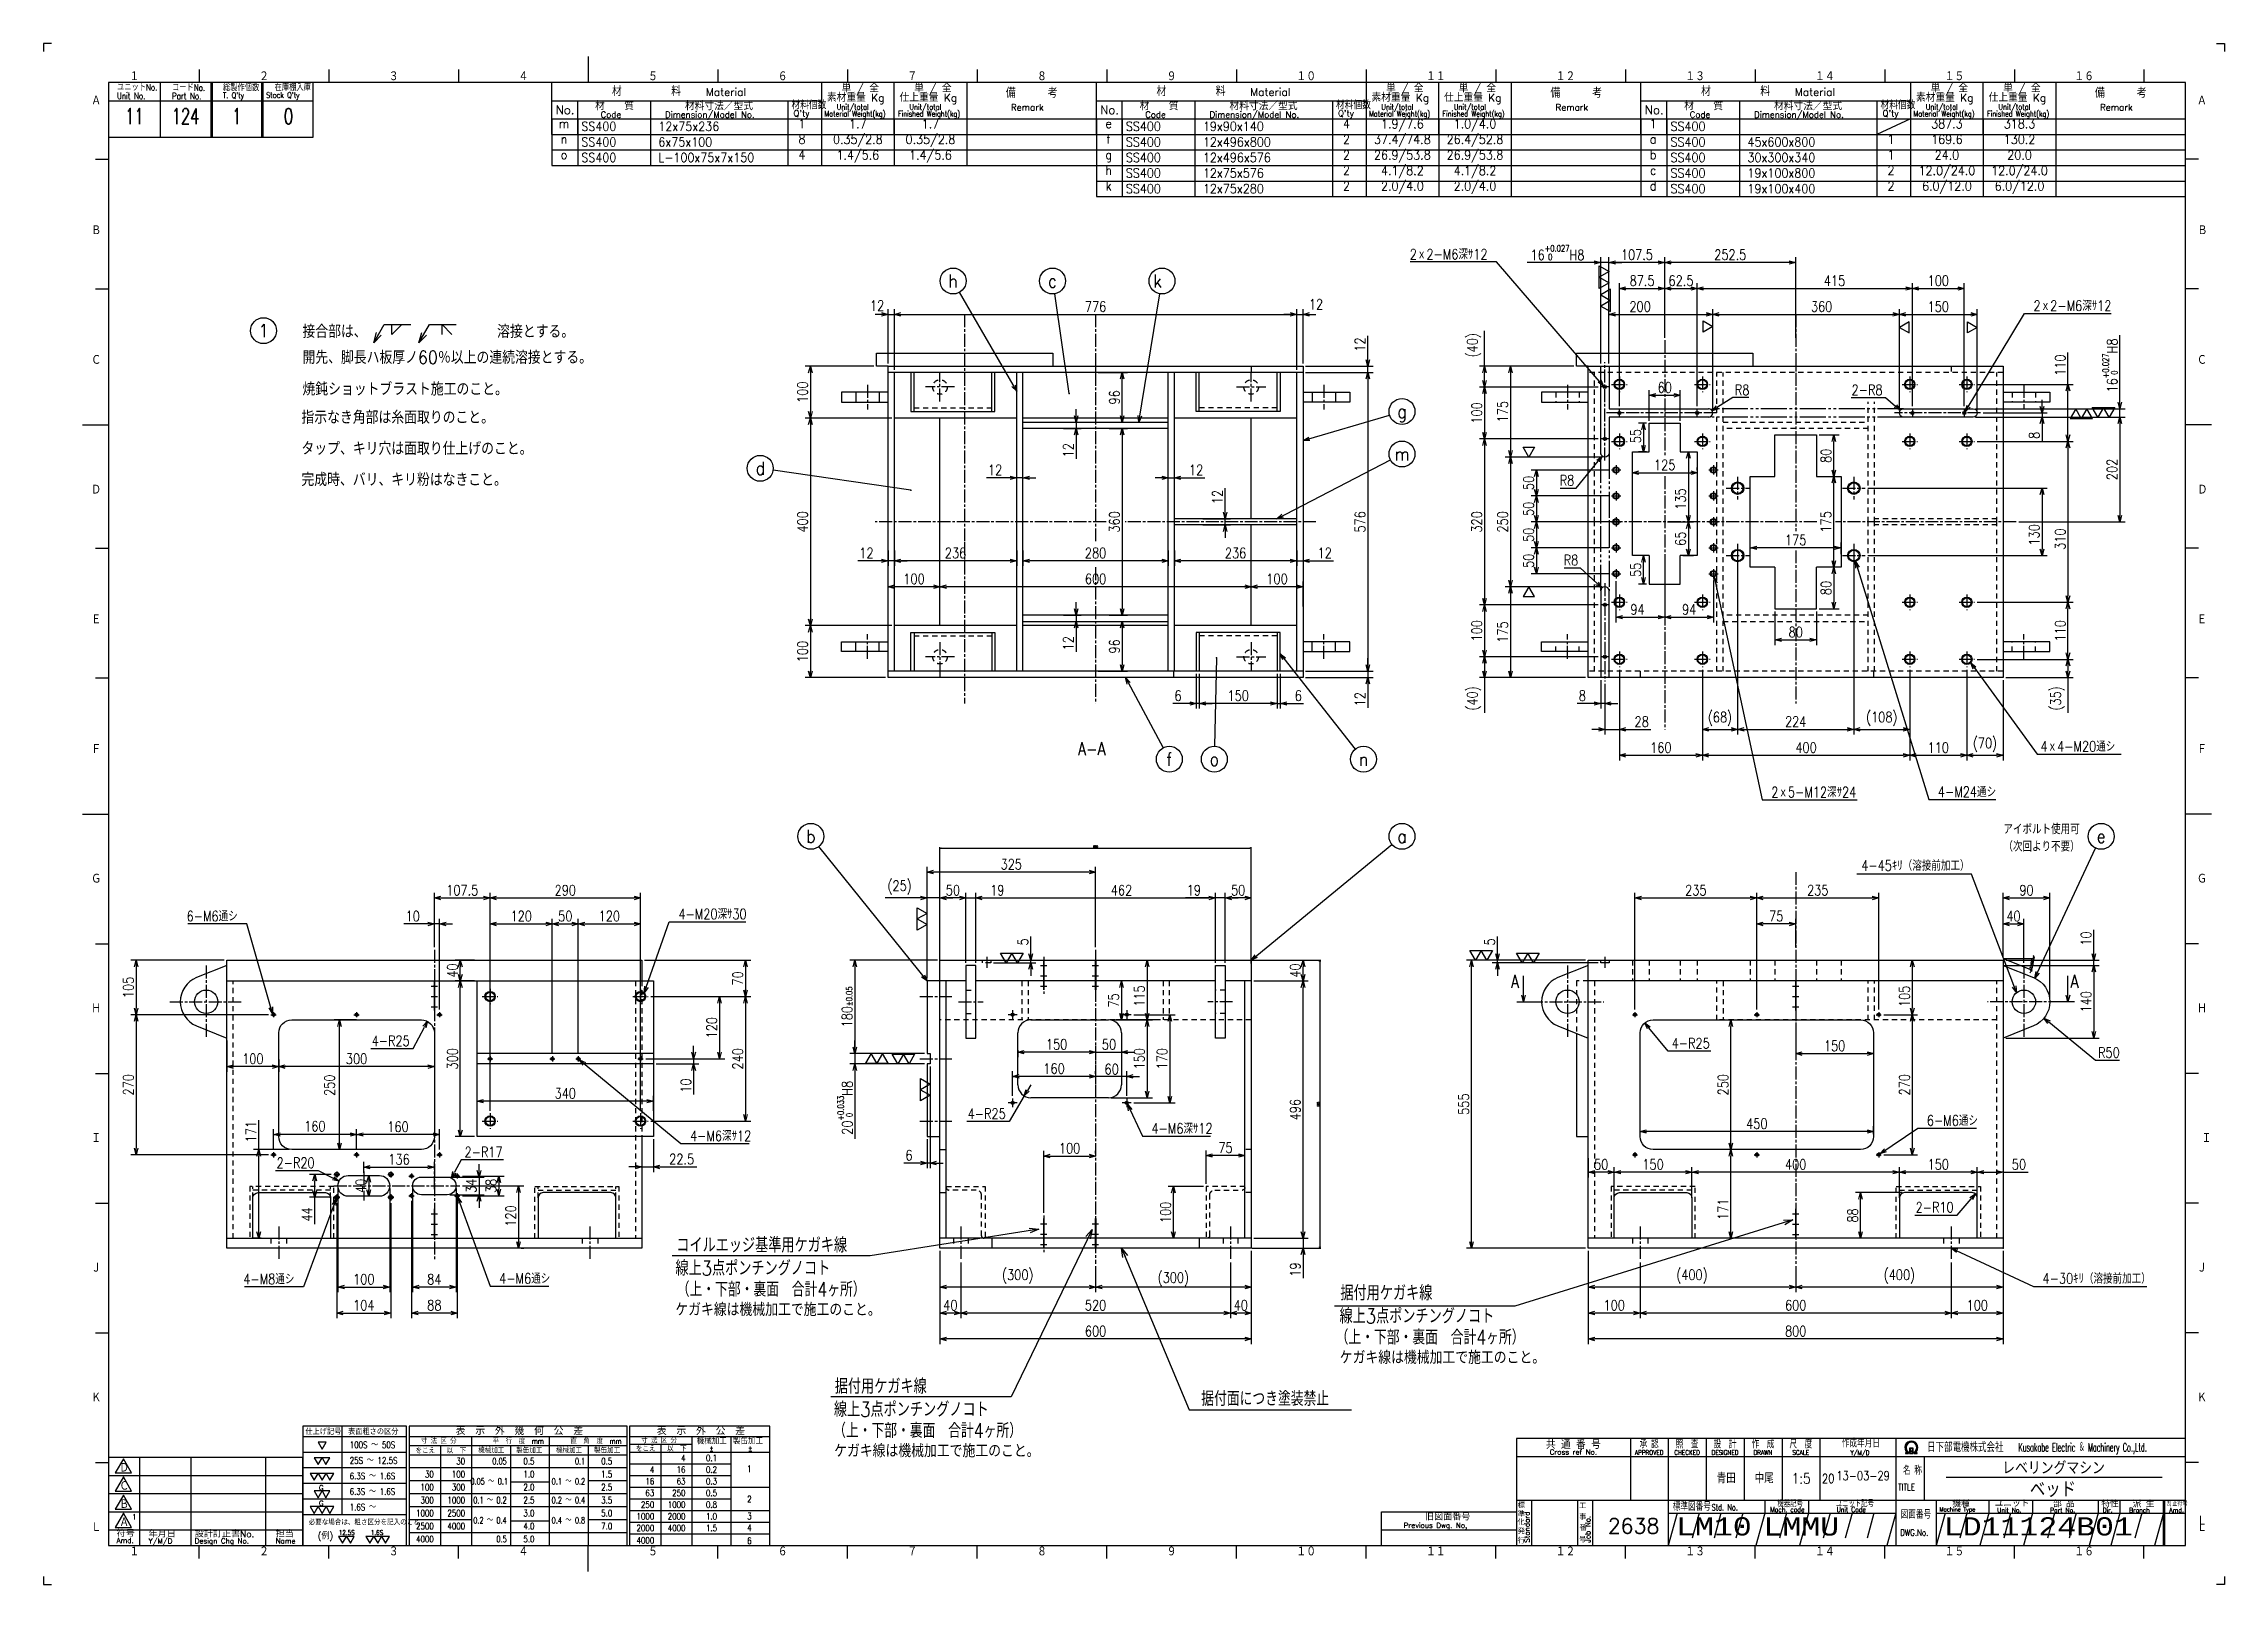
# Model space of a CAD drawing. Extents: x 0 to 4205, y 0 to 5940.
# Drawn here: x 0 to 4205, y 0 to 2970 of the extents above; entities that cross this region are included whole.
import ezdxf
from ezdxf.enums import TextEntityAlignment as Align

# ---------------------------------------------------------------- set-up
doc = ezdxf.new("R2010")
doc.units = 0
doc.header["$LTSCALE"] = 5
for name, pattern in [('GEN3A', [3.5, 2, -1.5]), ('GEN4A', [15, 10, -1, 1, -1, 1, -1]), ('GEN7A', [7.5, 5, -0.75, 1, -0.75])]:
    doc.linetypes.add(name, pattern=pattern)
doc.layers.get('0').update_dxf_attribs({"linetype": 'CONTINUOUS'})
doc.layers.get('DEFPOINTS').update_dxf_attribs({"linetype": 'CONTINUOUS'})
for name, color, linetype in [('2', 5, 'CONTINUOUS'), ('3A', 6, 'GEN3A'), ('4', 3, 'CONTINUOUS'), ('4A', 3, 'GEN4A'), ('5', 3, 'CONTINUOUS'), ('6', 52, 'CONTINUOUS'), ('7A', 4, 'GEN7A'), ('8', 1, 'CONTINUOUS'), ('_-', 7, 'CONTINUOUS'), ('RAHM2', 1, 'CONTINUOUS'), ('RAHM3', 52, 'CONTINUOUS')]:
    doc.layers.add(name, color=color, linetype=linetype)
doc.layers.add('AM_5', color=92, linetype='CONTINUOUS', lineweight=25)
doc.layers.add('DIMENSION', color=3, linetype='CONTINUOUS', lineweight=25)
doc.styles.add('DIMENSION', font='monotxt.shx', dxfattribs={"bigfont": 'bigfont.shx'})
doc.styles.get("Standard").update_dxf_attribs({"font": 'romans.shx', "width": 0.8, "bigfont": 'extfont.shx'})
doc.dimstyles.new('GEN-ISO', dxfattribs={"dimscale": 5, "dimtxt": 4, "dimasz": 2.5, "dimexe": 2, "dimexo": 1, "dimgap": 1, "dimtad": 3, "dimdec": 3, "dimrnd": 0.001, "dimdsep": 46, "dimtxsty": 'Standard', "dimblk": 'OPEN30', "dimcen": 0, "dimclrt": 52, "dimadec": 0, "dimazin": 0, "dimtp": 0.1, "dimtm": 0.1, "dimtfac": 0.6, "dimtdec": 3, "dimtmove": 2, "dimatfit": 3, "dimldrblk": 'OPEN30', "dimfxl": 1, "dimarcsym": 0})
doc.dimstyles.new('GEN-ISO$0', dxfattribs={"dimscale": 5, "dimtxt": 4, "dimasz": 2.5, "dimexe": 2, "dimexo": 1, "dimgap": 1, "dimtad": 3, "dimdec": 3, "dimrnd": 0.001, "dimdsep": 46, "dimtxsty": 'Standard', "dimblk": 'OPEN30', "dimcen": 0, "dimclrt": 52, "dimadec": 0, "dimazin": 0, "dimtp": 0.1, "dimtm": 0.1, "dimtfac": 0.6, "dimtdec": 3, "dimtmove": 2, "dimatfit": 3, "dimldrblk": 'OPEN30', "dimfxl": 1, "dimarcsym": 0})
doc.dimstyles.new('GEN-ISO$2', dxfattribs={"dimscale": 5, "dimtxt": 4, "dimasz": 3, "dimexe": 1, "dimexo": 1, "dimgap": 1, "dimtad": 3, "dimrnd": 0.01, "dimdsep": 46, "dimtxsty": 'Standard', "dimblk": 'OPEN30', "dimcen": 0, "dimclrd": 256, "dimclre": 256, "dimclrt": 7, "dimadec": 3, "dimazin": 2, "dimtp": 0.1, "dimtm": 0.1, "dimtfac": 0.6, "dimtdec": 3, "dimtmove": 2, "dimatfit": 3, "dimldrblk": 'OPEN30', "dimfxl": 1, "dimarcsym": 0})
doc.dimstyles.new('GEN-ISO$4', dxfattribs={"dimscale": 5, "dimtxt": 4, "dimasz": 2.5, "dimexe": 2, "dimexo": 1, "dimgap": 1, "dimtad": 1, "dimtoh": 1, "dimdec": 3, "dimrnd": 0.001, "dimdsep": 46, "dimtxsty": 'Standard', "dimblk": 'OPEN30', "dimcen": 0, "dimclrt": 52, "dimadec": 0, "dimazin": 0, "dimtp": 0.1, "dimtm": 0.1, "dimtfac": 0.6, "dimtdec": 3, "dimtofl": 0, "dimtmove": 0, "dimatfit": 2, "dimldrblk": 'OPEN30', "dimfxl": 1, "dimarcsym": 0})
doc.dimstyles.new('GEN-ISO$7', dxfattribs={"dimscale": 7.071, "dimtxt": 4, "dimasz": 2.5, "dimexe": 2, "dimexo": 1, "dimgap": 1, "dimtad": 3, "dimdec": 3, "dimrnd": 0.001, "dimdsep": 46, "dimtxsty": 'Standard', "dimblk": 'OPEN30', "dimcen": 0, "dimclrt": 52, "dimadec": 0, "dimazin": 0, "dimtp": 0.1, "dimtm": 0.1, "dimtfac": 0.6, "dimtdec": 3, "dimtmove": 0, "dimatfit": 3, "dimldrblk": 'OPEN30', "dimfxl": 1, "dimarcsym": 0})

msp = doc.modelspace()

# ---------------------------------------------------------------- texts
at = {"layer": '5', "color": 52}
for s, insert, char_height, attachment_point in [('2ｘ2-M6深ｻ12', (2784.2626, 2564.0807), 20, 6), ('2ｘ2-M6深ｻ12', (3837.0727, 2464.8832), 20, 4), ('4ｘ4-M20通シ', (3850.3095, 1615.4531), 20, 4), ('2ｘ5-M12深ｻ24', (3331.3359, 1527.0763), 20, 4), ('4-M24通シ', (3652.599, 1527.7651), 20, 4), ('アイボルト使用可\\P（次回より不要）', (3926.0678, 1439.1434), 20, 6), ('4-45ｷﾘ（溶接前加工）', (3713.557, 1385.5098), 20, 6), ('4-M20深ｻ30', (1224.0128, 1292.2264), 20, 4), ('6-M6通シ', (374.2451, 1288.1882), 20, 6), ('4-M6深ｻ12', (2136.1633, 878.8585), 20, 4), ('6-M6通シ', (3631.3013, 894.2132), 20, 4), ('4-M6深ｻ12', (1246.4648, 864.566), 20, 4), ('コイルエッジ基準用ケガキ線', (1219.8795, 639.4556), 28.8, 7), ('4-M8通シ', (483.6192, 588.6921), 20, 6), ('4-M6通シ', (878.4404, 589.8096), 20, 4), ('線上3点ポンチングノコト', (1218.3103, 595.1772), 28.8, 7), ('4-30ｷﾘ（溶接前加工）', (3854.4382, 589.4653), 20, 4), ('（上・下部・裏面\u3000合計4ヶ所）', (1584.9833, 568.4392), 28, 6), ('据付用ケガキ線', (2500.4373, 547.1731), 28.8, 7), ('線上3点ポンチングノコト', (2498.7744, 502.8342), 28.8, 7), ('（上・下部・裏面\u3000合計4ヶ所）', (2855.543, 476.0962), 28, 6), ('据付用ケガキ線', (1525.5769, 367.2345), 28.8, 7), ('線上3点ポンチングノコト', (1523.9139, 322.8956), 28.8, 7), ('据付面につき塗装禁止', (2478.6605, 357.9777), 28, 6), ('（上・下部・裏面\u3000合計4ヶ所）', (1886.567, 296.1576), 28, 6), ('青田', (3226.0052, 204.8781), 20, 4), ('中尾', (3299.1275, 204.8781), 20, 4)]:
    msp.add_mtext(s, dxfattribs=dict(at, insert=insert, char_height=char_height, attachment_point=attachment_point))
at = {"layer": '6'}
for s, width, p in [('接合部は、               溶接とする。', 0.9, (499.1137, 2402.572)), ('開先、脚長ハ板厚ノ60％以上の連続溶接とする。', 0.9, (499.1137, 2352.572)), ('焼鈍ショットブラスト施工のこと。', 0.9, (499.1137, 2291.6345)), ('指示なき角部は糸面取りのこと。', 0.9, (497.1756, 2237.0386)), ('タップ、キリ穴は面取り仕上げのこと。', 0.9, (497.1756, 2177.0386)), ('完成時、バリ、キリ粉はなきこと。', 0.9, (497.1756, 2117.0386)), ('A-A', 0.8, (1994.3778, 1598.1495)), ('A', 0.8, (2829.43, 1150.11)), ('A', 0.8, (3908.3731, 1150.11)), ('ケガキ線は機械加工で施工のこと。', 0.9, (1218.0619, 517.2566)), ('ケガキ線は機械加工で施工のこと。', 0.9, (2499.204, 424.9136)), ('ケガキ線は機械加工で施工のこと。', 0.9, (1524.3435, 244.975))]:
    msp.add_text(s, height=25, dxfattribs=dict(at, width=width)).set_placement(p)
at = {"layer": '6', "insert": (171.148, 135.1485), "char_height": 10, "attachment_point": 1}
msp.add_mtext_dynamic_manual_height_columns('1', width=12.417786, gutter_width=87.5, heights=[0], dxfattribs=at)
at = {"layer": 'RAHM2', "color": 7, "linetype": 'Continuous'}
for s, height, p in [('材\u3000\u3000\u3000\u3000\u3000料', 16.55403, (1095.8774, 2869.1009)), ('Material', 15, (1276.7132, 2869.1009)), ('素材重量 Kg', 15, (1510.4157, 2858.1617)), ('単 / 全', 15, (1538.5576, 2876.3051)), ('仕上重量 Kg', 15, (1650.4156, 2858.1617)), ('単 / 全', 15, (1678.5574, 2876.3051)), ('備     考', 16.55403, (1855.3859, 2866.028)), ('材\u3000\u3000\u3000\u3000\u3000料', 16.55403, (2145.8772, 2869.1009)), ('Material', 15, (2326.713, 2869.1009)), ('素材重量 Kg', 15, (2560.4155, 2858.1617)), ('単 / 全', 15, (2588.5573, 2876.3051)), ('仕上重量 Kg', 15, (2700.4154, 2858.1617)), ('単 / 全', 15, (2728.5572, 2876.3051)), ('備     考', 16.55403, (2905.3856, 2866.028)), ('No.', 16.55403, (987.4824, 2834.1009)), ('材\u3000\u3000質', 15, (1063.3766, 2841.9523)), ('Code', 12, (1074.1103, 2827.2727)), ('Dimension/Model No.', 12, (1198.229, 2827.2727)), ('材料寸法／型式', 15, (1236.6446, 2841.9523)), ("Q'ty", 12, (1445.9514, 2829.6371)), ('Remark', 12.5, (1865.1257, 2840.7994)), ('No.', 16.55403, (2037.4821, 2834.1009)), ('材\u3000\u3000質', 15, (2113.3763, 2841.9523)), ('Code', 12, (2124.1101, 2827.2727)), ('Dimension/Model No.', 12, (2248.2288, 2827.2727)), ('材料寸法／型式', 15, (2286.6444, 2841.9523)), ("Q'ty", 12, (2495.9512, 2829.6371)), ('Remark', 12.5, (2915.1255, 2840.7994))]:
    msp.add_text(s, height=height, dxfattribs=at).set_placement(p)
for s, height, width, p in [('材料個数', 15, 0.8, (1442.0618, 2843.7521)), ('材料個数', 15, 0.8, (2492.0616, 2843.7521)), ('Material Weight(kg)', 11, 0.68, (1505.513, 2829.3231)), ('Unit/total', 11, 0.7, (1529.314, 2842.429)), ('Finished Weight(kg)', 11, 0.68, (1647.3247, 2829.3231)), ('Unit/total', 11, 0.7, (1669.3138, 2842.429)), ('Material Weight(kg)', 11, 0.68, (2555.5128, 2829.3231)), ('Unit/total', 11, 0.7, (2579.3137, 2842.429)), ('Finished Weight(kg)', 11, 0.68, (2697.3245, 2829.3231)), ('Unit/total', 11, 0.7, (2719.3136, 2842.429))]:
    msp.add_text(s, height=height, dxfattribs=dict(at, width=width)).set_placement(p)

# ---------------------------------------------------------------- blocks, each defined once
blk = doc.blocks.new('1A1ﾌﾞﾋﾝ')
at = {"layer": 'RAHM2', "color": 5, "linetype": 'Continuous'}
for p, q in [((3, 594), (0, 594)), ((0, 594), (0, 591)), ((210, 589), (210, 579)), ((838, 594), (841, 594)), ((841, 594), (841, 591)), ((60, 584), (60, 579)), ((110, 584), (110, 579)), ((160, 584), (160, 579)), ((260, 584), (260, 579)), ((310, 584), (310, 579)), ((360, 584), (360, 579)), ((410, 584), (410, 579)), ((460, 584), (460, 579)), ((510, 584), (510, 579)), ((560, 584), (560, 579)), ((610, 584), (610, 579)), ((660, 584), (660, 579)), ((710, 584), (710, 579)), ((760, 584), (760, 579)), ((810, 584), (810, 579)), ((826, 579), (25, 579)), ((25, 579), (25, 15)), ((104, 558), (104, 579)), ((826, 15), (826, 579)), ((25, 558), (64.5, 558)), ((64.5, 558), (104, 558)), ((20, 549.5), (25, 549.5)), ((831, 549.5), (826, 549.5)), ((20, 499.5), (25, 499.5)), ((831, 499.5), (826, 499.5)), ((15, 447), (25, 447)), ((836, 447), (826, 447)), ((20, 399.5), (25, 399.5)), ((831, 399.5), (826, 399.5)), ((20, 349.5), (25, 349.5)), ((831, 349.5), (826, 349.5)), ((15, 297), (25, 297)), ((836, 297), (826, 297)), ((20, 247), (25, 247)), ((831, 247), (826, 247)), ((20, 197), (25, 197)), ((831, 197), (826, 197)), ((20, 147), (25, 147)), ((831, 147), (826, 147)), ((20, 97), (25, 97)), ((831, 97), (826, 97)), ((20, 47), (25, 47)), ((831, 47), (826, 47)), ((25, 15), (826, 15)), ((60, 10), (60, 15)), ((110, 10), (110, 15)), ((160, 10), (160, 15)), ((210, 5), (210, 15)), ((260, 10), (260, 15)), ((310, 10), (310, 15)), ((360, 10), (360, 15)), ((410, 10), (410, 15)), ((460, 10), (460, 15)), ((510, 10), (510, 15)), ((560, 10), (560, 15)), ((610, 10), (610, 15)), ((660, 10), (660, 15)), ((710, 10), (710, 15)), ((760, 10), (760, 15)), ((810, 10), (810, 15)), ((0, 3), (0, 0)), ((0, 0), (3, 0)), ((841, 0), (838, 0)), ((841, 3), (841, 0))]:
    blk.add_line(p, q, dxfattribs=at)
at = {"layer": 'RAHM2', "color": 7, "linetype": 'Continuous'}
for p, q in [((25, 572), (64.5, 572)), ((45, 579), (45, 558)), ((64.5, 579), (64.5, 558)), ((64.5, 572), (104, 572)), ((65, 579), (65, 558)), ((84, 579), (84, 558)), ((84.5, 579), (84.5, 558)), ((616, 559), (616, 579)), ((616, 572), (720, 572)), ((626, 559), (626, 572)), ((654, 572), (654, 559)), ((707, 572), (707, 559)), ((720, 579), (720, 559)), ((748, 559), (748, 579)), ((776, 579), (776, 559)), ((616, 565), (826, 565)), ((616, 559), (826, 559)), ((611.93, 56.26), (611.93, 32.42)), ((626.55, 56.26), (626.55, 15)), ((641.18, 56.26), (641.18, 32.42)), ((655.8, 56.26), (655.8, 32.42)), ((670.43, 56.26), (670.43, 32.42)), ((685.05, 56.26), (685.05, 32.42)), ((714.3, 56.26), (714.3, 15)), ((25, 49), (100, 49)), ((37, 49), (37, 15)), ((56.8, 49), (56.8, 15)), ((85.6, 49), (85.6, 15)), ((100, 15), (100, 49)), ((568.05, 49.26), (826, 49.26)), ((685.05, 49.26), (685.05, 32.42)), ((714.3, 49.26), (714.3, 49.26)), ((725.17, 49.26), (725.17, 32.42)), ((25, 42), (100, 42)), ((25, 35), (100, 35)), ((25, 28), (100, 28)), ((516, 28), (568.05, 28)), ((516, 15), (516, 28)), ((568.05, 32.42), (826, 32.42)), ((573.77, 32.42), (573.77, 15)), ((591.59, 32.42), (591.59, 15)), ((597.3, 32.42), (597.3, 15)), ((626.55, 27.42), (714.3, 27.42)), ((663.73, 32.42), (663.73, 27.42)), ((680.59, 32.42), (680.59, 27.42)), ((729.82, 32.42), (729.82, 15)), ((729.82, 27.42), (826, 27.42)), ((750.15, 32.42), (750.15, 27.42)), ((767, 32.42), (767, 27.42)), ((792.29, 32.42), (792.29, 27.42)), ((800.72, 32.42), (800.72, 27.42)), ((817.57, 15), (817.57, 32.42)), ((818.07, 15), (818.07, 32.42)), ((25, 21), (100, 21)), ((516, 21), (568.05, 21))]:
    blk.add_line(p, q, dxfattribs=at)
at = {"layer": 'RAHM2', "color": 3, "linetype": 'Continuous'}
for p, q in [((733.73, 41.35), (817.03, 41.35)), ((630.02, 27.42), (626.55, 15)), ((663.73, 27.42), (660.26, 15)), ((680.59, 27.42), (677.12, 15)), ((714.3, 27.42), (710.83, 15)), ((750.15, 27.42), (746.68, 15)), ((767, 27.42), (763.54, 15)), ((792.29, 27.42), (788.82, 15)), ((800.72, 27.42), (797.25, 15))]:
    blk.add_line(p, q, dxfattribs=at)
at = {"layer": 'RAHM2', "color": 3, "linetype": 'GEN3A'}
for p, q in [((638.44, 27.42), (634.98, 15)), ((646.87, 27.42), (643.41, 15)), ((655.3, 27.42), (651.84, 15)), ((672.16, 27.42), (668.69, 15)), ((689.01, 27.42), (685.55, 15)), ((697.44, 27.42), (693.98, 15)), ((705.87, 27.42), (702.41, 15)), ((741.72, 27.42), (738.25, 15)), ((758.57, 27.42), (755.11, 15)), ((775.43, 27.42), (771.97, 15)), ((783.86, 27.42), (780.39, 15)), ((809.14, 27.42), (805.68, 15))]:
    blk.add_line(p, q, dxfattribs=at)
at = {"layer": 'RAHM2', "color": 5, "linetype": 'Continuous'}
blk.add_lwpolyline([(826, 56.26), (568.05, 56.26), (568.05, 15)], dxfattribs=at)
at = {"layer": 'RAHM2', "color": 7, "linetype": 'Continuous'}
for points in [[(718.02, 50.4), (719.22, 50.4), (719.22, 51.01)], [(718.02, 50.58), (718.97, 50.58), (718.97, 50.91)], [(718.72, 50.82), (718.72, 50.75), (718.02, 50.75), (718.02, 50.4)], [(719.62, 52.51), (719.62, 50.4), (720.92, 50.4), (720.92, 52.51), (719.62, 52.51)], [(719.77, 52.36), (719.77, 51.53), (720.77, 51.53), (720.77, 52.36), (719.77, 52.36)], [(720.77, 51.38), (720.77, 50.55), (719.77, 50.55), (719.77, 51.38), (720.77, 51.38)], [(721.32, 50.98), (721.32, 50.4), (722.58, 50.4), (722.58, 50.75), (721.85, 50.75), (721.85, 50.8)], [(721.57, 50.87), (721.57, 50.58), (722.58, 50.58)]]:
    blk.add_lwpolyline(points, dxfattribs=at)
for points in [[(30.79, 48.41), (27.65, 42.97), (33.92, 42.97)], [(30.79, 41.41), (27.65, 35.97), (33.92, 35.97)], [(30.79, 34.41), (27.65, 28.97), (33.92, 28.97)], [(30.79, 27.41), (27.65, 21.97), (33.92, 21.97)]]:
    blk.add_lwpolyline(points, close=True, dxfattribs=at)
at = {"layer": 'RAHM2', "color": 3, "linetype": 'Continuous'}
for points in [[(733.29, 27.42), (729.82, 15)], [(817.57, 27.42), (817.57, 27.42), (814.11, 15)]]:
    blk.add_lwpolyline(points, dxfattribs=at)
at = {"layer": 'RAHM2', "color": 7, "linetype": 'Continuous'}
for radius, start, end in [(2.5, 308.27062, 230.89517), (2.28, 303.99488, 234.40132), (2.06, 299.8294, 238.47562)]:
    blk.add_arc((720.3, 52.76), radius, start, end, dxfattribs=at)
at = {"layer": 'RAHM2', "color": 5, "linetype": 'Continuous'}
for s, height, p in [('１', 3.31, (33.1, 579.6)), ('２', 3.31, (83.1, 579.6)), ('３', 3.31, (133.1, 579.6)), ('４', 3.31, (183.1, 579.6)), ('５', 3.31, (233.1, 579.6)), ('６', 3.31, (283.1, 579.6)), ('７', 3.31, (333.1, 579.6)), ('８', 3.31, (383.1, 579.6)), ('９', 3.31, (433.1, 579.6)), ('１０', 3.311, (483.1, 579.6)), ('１１', 3.311, (533.1, 579.6)), ('１２', 3.311, (583.1, 579.6)), ('１３', 3.311, (633.1, 579.6)), ('１４', 3.311, (683.1, 579.6)), ('１５', 3.311, (733.1, 579.6)), ('１６', 3.311, (783.1, 579.6)), ('Ａ', 3.31, (18.36, 570.24)), ('Ａ', 3.31, (830.43, 570.24)), ('Ｂ', 3.31, (18.36, 520.24)), ('Ｂ', 3.31, (830.65, 520.24)), ('Ｃ', 3.31, (18.36, 470.24)), ('Ｃ', 3.31, (830.43, 470.24)), ('Ｄ', 3.31, (18.36, 420.24)), ('Ｄ', 3.31, (830.65, 420.24)), ('Ｅ', 3.31, (18.36, 370.24)), ('Ｅ', 3.31, (830.43, 370.24)), ('Ｆ', 3.31, (18.36, 320.24)), ('Ｆ', 3.31, (830.43, 320.24)), ('Ｇ', 3.31, (18.36, 270.24)), ('Ｇ', 3.31, (830.43, 270.24)), ('Ｈ', 3.31, (18.36, 220.24)), ('Ｈ', 3.31, (830.43, 220.24)), ('Ｉ', 3.31, (18.36, 170.24)), ('Ｉ', 3.31, (832.19, 170.24)), ('Ｊ', 3.31, (18.36, 120.24)), ('Ｊ', 3.31, (830.43, 120.24)), ('Ｋ', 3.31, (18.36, 70.24)), ('Ｋ', 3.31, (830.43, 70.24)), ('Ｌ', 3.31, (830.43, 22.74)), ('Ｌ', 3.31, (18.36, 20.24)), ('Ｌ', 3.31, (830.43, 20.24)), ('１', 3.31, (33.1, 10.87)), ('２', 3.31, (83.1, 10.87)), ('３', 3.31, (133.1, 10.87)), ('４', 3.31, (183.1, 10.87)), ('５', 3.31, (233.1, 10.87)), ('６', 3.31, (283.1, 10.87)), ('７', 3.31, (333.1, 10.87)), ('８', 3.31, (383.1, 10.87)), ('９', 3.31, (433.1, 10.87)), ('１０', 3.311, (483.1, 10.87)), ('１１', 3.311, (533.1, 10.87)), ('１２', 3.311, (583.1, 10.87)), ('１３', 3.311, (633.1, 10.87)), ('１４', 3.311, (683.1, 10.87)), ('１５', 3.311, (733.1, 10.87)), ('１６', 3.311, (783.1, 10.87))]:
    blk.add_text(s, height=height, dxfattribs=at).set_placement(p)
at = {"layer": 'RAHM2', "color": 7, "linetype": 'Continuous'}
for s, height, width, p in [('ユニットNo.', 2.5, 0.8, (28.29, 575.92)), ('Unit No.', 2.5, 0.8, (28.29, 572.64)), ('コードNo.', 2.5, 0.8, (49.52, 575.81)), ('Part No.', 2.5, 0.8, (49.52, 572.53)), ('総製作個数', 2.5, 0.8, (69.17, 575.72)), ("T. Q'ty", 2.2, 0.8, (69.17, 572.96)), ("Stock Q'ty", 2.2, 0.8, (85.8, 573.06)), ('在庫棚入庫', 2.5, 0.8, (89.08, 575.82)), ('材料個数', 3, 0.8, (708.41, 568.75)), ('Material Weight(kg)', 2.2, 0.68, (721.1, 565.86)), ('Unit/total', 2.2, 0.7, (725.86, 568.49)), ('Finished Weight(kg)', 2.2, 0.68, (749.46, 565.86)), ('Unit/total', 2.2, 0.7, (753.86, 568.49)), ('作成年月日', 3, 0.7, (693.49, 52.82)), ('Y/M/D', 1.8, 0.8, (696.79, 49.87)), ('Kusakabe Electric ＆ Machinery Co.,Ltd.', 3.3108, 0.5, (761.56, 51.19)), ('20', 3.5, 0.8, (685.81, 39.08)), ('名 称', 3, 0.7, (717.06, 42.33)), ('TITLE', 2.5, 0.8, (715.18, 36.25)), ('標準図番号', 3, 0.7, (628.26, 28.44)), ('Std. No.', 2.5, 0.7, (643.23, 28.44)), ('Mach. code', 2, 0.7, (665.86, 27.83)), ('機器記号', 2.5, 0.7, (668.65, 29.77)), ('ユニット記号', 2.5, 0.7, (691.14, 29.85)), ('Unit Code', 2, 0.7, (691.45, 27.83)), ('図面番号', 3, 0.7, (716.15, 25.37)), ('Machine Type', 1.7, 0.9, (731.15, 28.05)), ('訂正符号', 2, 0.7, (818.96, 30.16))]:
    blk.add_text(s, height=height, dxfattribs=dict(at, width=width)).set_placement(p)
for s, height, p in [('材\u3000\u3000\u3000\u3000\u3000料', 3.311, (639.18, 573.82)), ('Material', 3, (675.34, 573.82)), ('素材重量 Kg', 3, (722.08, 571.63)), ('単 / 全', 3, (727.71, 575.26)), ('仕上重量 Kg', 3, (750.08, 571.63)), ('単 / 全', 3, (755.71, 575.26)), ('備     考', 3.311, (791.08, 573.21)), ('No.', 3.311, (617.5, 566.82)), ('材\u3000\u3000質', 3, (632.68, 568.39)), ('Code', 2.4, (634.82, 565.45)), ('Dimension/Model No.', 2.4, (659.65, 565.45)), ('材料寸法／型式', 3, (667.33, 568.39)), ("Q'ty", 2.4, (709.19, 565.93)), ('Remark', 2.5, (793.03, 568.16)), ('Ｄ', 3.2, (29.23, 43.2)), ('Ｃ', 3.2, (29.23, 36.2)), ('Ａ', 3.2, (29.23, 22.2)), ('Ｂ', 3.2, (29.23, 29.2)), ('旧図面番号', 2.5, (532.71, 24.69)), ('標', 2, (568.44, 29.43)), ('準', 2, (568.47, 26.11)), ('工', 2, (592.15, 29.24)), ('事', 2, (592.17, 24.92)), ('機種', 2.4, (736.08, 29.76)), ('ユニット', 2.4, (752.39, 29.96)), ('Unit No.', 1.7, (753.39, 27.76)), ('Part No.', 1.7, (773.81, 27.76)), ('部 品', 2.4, (774.93, 29.79)), ('特性', 2.4, (793.55, 29.78)), ('Dir.', 1.7, (794.09, 27.76)), ('Branch', 1.7, (804.28, 27.76)), ('派 生', 2.4, (805.65, 29.72)), ('Amd.', 1.7, (819.74, 27.76)), ('Amd.', 2, (28.17, 15.93)), ('符号', 2.5, (28.17, 18.37)), ('Y/M/D', 2, (40.49, 15.7)), ('年月日', 2.5, (40.49, 18.14)), ('設計訂正書No.', 2.5, (58.29, 18.18)), ('Design Chg No.', 2, (58.29, 15.75)), ('担当', 2.5, (89.5, 18.18)), ('Name', 2, (89.5, 15.75)), ('Previous Dwg. No,', 2, (524.5, 21.75)), ('化', 2, (568.37, 22.95)), ('行', 2, (568.43, 15.82)), ('行', 2, (568.46, 15.82)), ('発', 2, (568.46, 19.47)), ('号', 2, (592.11, 16.28)), ('番', 2, (592.31, 20.76))]:
    blk.add_text(s, height=height, dxfattribs=at).set_placement(p)
for s, height, p in [('共 通 番 号', 3, (589.93, 54.14)), ('Cross ref No.', 2, (589.93, 51.01))]:
    blk.add_text(s, height=height, dxfattribs=at).set_placement(p, align=Align.MIDDLE)
for s, height, width, p in [('APPROVED', 1.8, 0.8, (619.18, 50.85)), ('承 認', 3, 0.7, (619.18, 54.35)), ('CHECKED', 1.8, 0.8, (633.8, 50.85)), ('照  査', 3, 0.7, (633.8, 54.35)), ('DESIGNED', 1.8, 0.8, (648.43, 50.85)), ('設  計', 3, 0.7, (648.43, 54.35)), ('作  成', 3, 0.7, (663.05, 54.35)), ('DRAWN', 1.8, 0.8, (663.05, 50.85)), ('尺  度', 3, 0.7, (677.67, 54.35)), ('SCALE', 1.8, 0.8, (677.67, 50.85)), ('DWG.No.', 2.5, 0.8, (721.41, 19.96))]:
    blk.add_text(s, height=height, dxfattribs=dict(at, width=width)).set_placement(p, align=Align.MIDDLE)
at = {"layer": 'RAHM2', "color": 7, "linetype": 'Continuous', "width": 0.844147}
blk.add_text('日下部電機株式会社', height=3.311, dxfattribs=at).set_placement((726.35, 51.06), (755.79, 51.06), align=Align.FIT)
at = {"layer": 'RAHM2', "color": 7, "linetype": 'Continuous'}
for s, p in [('Standard', (573.07, 16.05)), ('Job No.', (596.5, 16.05))]:
    blk.add_text(s, height=2, rotation=90, dxfattribs=at).set_placement(p)
at = {"layer": 'RAHM2', "color": 5, "linetype": 'Continuous', "width": 0.7}
for tag, p in [('HEADER3', (35, 566.01)), ('HEADER4', (54.75, 566)), ('HEADER15', (74.49, 566)), ('HEADER16', (94.43, 566))]:
    blk.add_attdef(tag, text='', height=6, dxfattribs=at).set_placement(p, align=Align.MIDDLE)
at = {"layer": 'RAHM2', "color": 7, "linetype": 'Continuous'}
blk.add_attdef('HEADER5', text='', height=2.5, dxfattribs=at).set_placement((63.69, 559.1), align=Align.BOTTOM_RIGHT)
for tag, height, width, p in [('HEADER25', 3.2, 0.63, (46.91, 45.38)), ('HEADER23', 3.33, 0.8, (71.4, 45.2)), ('HEADER24', 3.5, 0.8, (92.57, 45.22)), ('HEADER7', 5, 0.8, (590.38, 40.8)), ('GEN-TITLE-SCA', 4, 0.85, (677.79, 40.85)), ('HEADER1', 5, 0.9, (775.12, 45.15)), ('HEADER22', 3.2, 0.63, (46.91, 38.38)), ('HEADER20', 3.33, 0.8, (71.4, 38.2)), ('HEADER21', 3.5, 0.8, (92.57, 38.22)), ('HEADER2', 6, 0.9, (774.89, 36.68)), ('HEADER19', 3.2, 0.63, (46.91, 31.38)), ('HEADER11', 3.2, 0.63, (46.91, 24.38)), ('HEADER17', 3.33, 0.8, (71.4, 31.2)), ('HEADER9', 3.33, 0.8, (71.4, 24.2)), ('HEADER18', 3.5, 0.8, (92.57, 31.22)), ('HEADER10', 3.5, 0.8, (92.57, 24.22)), ('HEADER14', 3.31, 0.8, (542.54, 17.82))]:
    blk.add_attdef(tag, text='', height=height, dxfattribs=dict(at, width=width)).set_placement(p, align=Align.MIDDLE)
at = {"layer": 'RAHM2', "color": 7, "linetype": 'Continuous', "width": 0.8}
blk.add_attdef('GEN-TITLE-DAT', text='', height=3.5, dxfattribs=at).set_placement((691.35, 39.1), align=Align.BOTTOM_LEFT)
at = {"layer": 'RAHM2', "color": 5, "linetype": 'Continuous'}
blk.add_attdef('HEADER6', text='', height=5.8, dxfattribs=at).set_placement((623.09, 17.9), align=Align.BOTTOM_RIGHT)
at = {"layer": 'RAHM2', "color": 5, "linetype": 'Continuous', "style": 'DIMENSION', "width": 1.2}
for tag, p in [('HEADER13', (629.56, 16.75)), ('HEADER12', (663.26, 16.72)), ('GEN-TITLE-DWG', (732.79, 16.74))]:
    blk.add_attdef(tag, text='', height=7.02, dxfattribs=at).set_placement(p, align=Align.BOTTOM_LEFT)
at = {"layer": 'RAHM2', "color": 5, "linetype": 'Continuous', "style": 'DIMENSION'}
blk.add_attdef('HEADER8', text='', height=7.02, dxfattribs=at).set_placement((824.55, 16.71), align=Align.BOTTOM_RIGHT)
blk = doc.blocks.new('A$C75AA6566')
at = {"layer": '3A'}
for p, q in [((0, 100), (75, 100)), ((58, 93), (5, 93)), ((75, 100), (75, 0)), ((68, 5), (68, 83))]:
    blk.add_line(p, q, dxfattribs=at)
for centre, radius, start, end in [((5, 98), 5, 180, 270), ((58, 83), 10, 0, 90), ((73, 5), 5, 180, 270)]:
    blk.add_arc(centre, radius, start, end, dxfattribs=at)
blk = doc.blocks.new('_Open30')
at = {"color": 0, "linetype": 'ByBlock', "lineweight": -2}
for p, q in [((-1, 0.27), (0, 0)), ((0, 0), (-1, -0.27)), ((0, 0), (-1, 0))]:
    blk.add_line(p, q, dxfattribs=at)
blk = doc.blocks.new('*D5')
at = {"layer": '5', "color": 0, "lineweight": -2, "transparency": 16777216}
for p, q in [((3728.4, 750.1), (3728.4, 804.5)), ((3778.4, 821.6), (3778.4, 784.5)), ((3740.9, 794.5), (3765.9, 794.5)), ((3778.4, 794.5), (3826.8, 794.5))]:
    blk.add_line(p, q, dxfattribs=at)
at = {"layer": 'DEFPOINTS', "color": 0, "transparency": 16777216}
for p in [(3778.4, 826.6), (3728.4, 794.5), (3728.4, 745.1)]:
    blk.add_point(p, dxfattribs=at)
at = {"layer": '5', "color": 0, "lineweight": -2, "transparency": 16777216, "xscale": 12.5, "yscale": 12.5, "zscale": 12.5, "rotation": 180}
blk.add_blockref('_Open30', (3728.4, 794.5), dxfattribs=at)
at = {"layer": '5', "color": 0, "lineweight": -2, "transparency": 16777216, "xscale": 12.5, "yscale": 12.5, "zscale": 12.5}
blk.add_blockref('_Open30', (3778.4, 794.5), dxfattribs=at)
at = {"layer": '5', "color": 52, "transparency": 16777216, "insert": (3808.9, 809.5), "char_height": 20, "attachment_point": 5}
blk.add_mtext('50', dxfattribs=at)
blk = doc.blocks.new('*D6')
at = {"layer": '5', "color": 0, "lineweight": -2, "transparency": 16777216}
for p, q in [((3578.4, 750.1), (3578.4, 804.5)), ((3715.9, 794.5), (3590.9, 794.5))]:
    blk.add_line(p, q, dxfattribs=at)
at = {"layer": 'DEFPOINTS', "color": 0, "transparency": 16777216}
for p in [(3578.4, 794.5), (3578.4, 745.1), (3728.4, 745.1)]:
    blk.add_point(p, dxfattribs=at)
at = {"layer": '5', "color": 0, "lineweight": -2, "transparency": 16777216, "xscale": 12.5, "yscale": 12.5, "zscale": 12.5, "rotation": 180}
blk.add_blockref('_Open30', (3578.4, 794.5), dxfattribs=at)
at = {"layer": '5', "color": 0, "lineweight": -2, "transparency": 16777216, "xscale": 12.5, "yscale": 12.5, "zscale": 12.5}
blk.add_blockref('_Open30', (3728.4, 794.5), dxfattribs=at)
at = {"layer": '5', "color": 52, "transparency": 16777216, "insert": (3653.4, 809.5), "char_height": 20, "attachment_point": 5}
blk.add_mtext('150', dxfattribs=at)
blk = doc.blocks.new('*D7')
at = {"layer": '5', "color": 0, "lineweight": -2, "transparency": 16777216}
for p, q in [((3178.4, 750.1), (3178.4, 804.5)), ((3565.9, 794.5), (3190.9, 794.5))]:
    blk.add_line(p, q, dxfattribs=at)
at = {"layer": 'DEFPOINTS', "color": 0, "transparency": 16777216}
for p in [(3178.4, 794.5), (3178.4, 745.1), (3578.4, 745.1)]:
    blk.add_point(p, dxfattribs=at)
at = {"layer": '5', "color": 0, "lineweight": -2, "transparency": 16777216, "xscale": 12.5, "yscale": 12.5, "zscale": 12.5, "rotation": 180}
blk.add_blockref('_Open30', (3178.4, 794.5), dxfattribs=at)
at = {"layer": '5', "color": 0, "lineweight": -2, "transparency": 16777216, "xscale": 12.5, "yscale": 12.5, "zscale": 12.5}
blk.add_blockref('_Open30', (3578.4, 794.5), dxfattribs=at)
at = {"layer": '5', "color": 52, "transparency": 16777216, "insert": (3378.4, 809.5), "char_height": 20, "attachment_point": 5}
blk.add_mtext('400', dxfattribs=at)
blk = doc.blocks.new('*D8')
at = {"layer": '5', "color": 0, "lineweight": -2, "transparency": 16777216}
for p, q in [((3028.4, 750.1), (3028.4, 804.5)), ((3165.9, 794.5), (3040.9, 794.5))]:
    blk.add_line(p, q, dxfattribs=at)
at = {"layer": 'DEFPOINTS', "color": 0, "transparency": 16777216}
for p in [(3028.4, 794.5), (3028.4, 745.1), (3178.4, 745.1)]:
    blk.add_point(p, dxfattribs=at)
at = {"layer": '5', "color": 0, "lineweight": -2, "transparency": 16777216, "xscale": 12.5, "yscale": 12.5, "zscale": 12.5, "rotation": 180}
blk.add_blockref('_Open30', (3028.4, 794.5), dxfattribs=at)
at = {"layer": '5', "color": 0, "lineweight": -2, "transparency": 16777216, "xscale": 12.5, "yscale": 12.5, "zscale": 12.5}
blk.add_blockref('_Open30', (3178.4, 794.5), dxfattribs=at)
at = {"layer": '5', "color": 52, "transparency": 16777216, "insert": (3103.4, 809.5), "char_height": 20, "attachment_point": 5}
blk.add_mtext('150', dxfattribs=at)
blk = doc.blocks.new('*D9')
at = {"layer": '5', "color": 0, "lineweight": -2, "transparency": 16777216}
for p, q in [((2978.4, 821.6), (2978.4, 784.5)), ((3015.9, 794.5), (2990.9, 794.5))]:
    blk.add_line(p, q, dxfattribs=at)
at = {"layer": 'DEFPOINTS', "color": 0, "transparency": 16777216}
for p in [(2978.4, 826.6), (2978.4, 794.5), (3028.4, 745.1)]:
    blk.add_point(p, dxfattribs=at)
at = {"layer": '5', "color": 0, "lineweight": -2, "transparency": 16777216, "xscale": 12.5, "yscale": 12.5, "zscale": 12.5, "rotation": 180}
blk.add_blockref('_Open30', (2978.4, 794.5), dxfattribs=at)
at = {"layer": '5', "color": 0, "lineweight": -2, "transparency": 16777216, "xscale": 12.5, "yscale": 12.5, "zscale": 12.5}
blk.add_blockref('_Open30', (3028.4, 794.5), dxfattribs=at)
at = {"layer": '5', "color": 52, "transparency": 16777216, "insert": (3003.4, 809.5), "char_height": 20, "attachment_point": 5}
blk.add_mtext('50', dxfattribs=at)
blk = doc.blocks.new('*D10')
at = {"layer": '5', "color": 0, "lineweight": -2, "transparency": 16777216}
for p, q in [((3583.4, 755.1), (3493.4, 755.1)), ((3503.4, 679.6), (3503.4, 742.6)), ((3573.4, 667.1), (3493.4, 667.1))]:
    blk.add_line(p, q, dxfattribs=at)
at = {"layer": 'DEFPOINTS', "color": 0, "transparency": 16777216}
for p in [(3503.4, 755.1), (3588.4, 755.1), (3578.4, 667.1)]:
    blk.add_point(p, dxfattribs=at)
at = {"layer": '5', "color": 0, "lineweight": -2, "transparency": 16777216, "xscale": 12.5, "yscale": 12.5, "zscale": 12.5}
for p, rotation in [((3503.4, 755.1), 90), ((3503.4, 667.1), 270)]:
    blk.add_blockref('_Open30', p, dxfattribs=dict(at, rotation=rotation))
at = {"layer": '5', "color": 52, "transparency": 16777216, "insert": (3488.4, 711.1), "char_height": 20, "attachment_point": 5, "rotation": 90}
blk.add_mtext('88', dxfattribs=at)
blk = doc.blocks.new('*D11')
at = {"layer": '5', "color": 0, "lineweight": -2, "transparency": 16777216}
for p, q in [((3689.7, 711.9), (3716.8, 743.3)), ((3607.8, 711.9), (3689.7, 711.9))]:
    blk.add_line(p, q, dxfattribs=at)
at = {"layer": 'DEFPOINTS', "color": 0, "transparency": 16777216}
for p in [(3718.4, 745.1), (3725, 752.7)]:
    blk.add_point(p, dxfattribs=at)
at = {"layer": '5', "color": 0, "lineweight": -2, "transparency": 16777216, "xscale": 12.5, "yscale": 12.5, "zscale": 12.5, "rotation": 49.2053021462425}
blk.add_blockref('_Open30', (3725, 752.7), dxfattribs=at)
at = {"layer": '5', "color": 52, "transparency": 16777216, "insert": (3646.3, 726.9), "char_height": 20, "attachment_point": 5}
blk.add_mtext('2-R10', dxfattribs=at)
blk = doc.blocks.new('*D12')
at = {"layer": '5', "color": 0, "lineweight": -2, "transparency": 16777216}
for p, q in [((3778.4, 643.1), (3778.4, 563.1)), ((3378.4, 613.1), (3378.4, 563.1)), ((3765.9, 573.1), (3390.9, 573.1))]:
    blk.add_line(p, q, dxfattribs=at)
at = {"layer": 'DEFPOINTS', "color": 0, "transparency": 16777216}
for p in [(3778.4, 648.1), (3378.4, 618.1), (3378.4, 573.1)]:
    blk.add_point(p, dxfattribs=at)
at = {"layer": '5', "color": 0, "lineweight": -2, "transparency": 16777216, "xscale": 12.5, "yscale": 12.5, "zscale": 12.5, "rotation": 180}
blk.add_blockref('_Open30', (3378.4, 573.1), dxfattribs=at)
at = {"layer": '5', "color": 0, "lineweight": -2, "transparency": 16777216, "xscale": 12.5, "yscale": 12.5, "zscale": 12.5}
blk.add_blockref('_Open30', (3778.4, 573.1), dxfattribs=at)
at = {"layer": '5', "color": 52, "transparency": 16777216, "insert": (3578.4, 593.4), "char_height": 20, "attachment_point": 5}
blk.add_mtext('(400)', dxfattribs=at)
blk = doc.blocks.new('*D13')
at = {"layer": '5', "color": 0, "lineweight": -2, "transparency": 16777216}
for p, q in [((2978.4, 643.1), (2978.4, 563.1)), ((3378.4, 613.1), (3378.4, 563.1)), ((3365.9, 573.1), (2990.9, 573.1))]:
    blk.add_line(p, q, dxfattribs=at)
at = {"layer": 'DEFPOINTS', "color": 0, "transparency": 16777216}
for p in [(2978.4, 648.1), (3378.4, 618.1), (2978.4, 573.1)]:
    blk.add_point(p, dxfattribs=at)
at = {"layer": '5', "color": 0, "lineweight": -2, "transparency": 16777216, "xscale": 12.5, "yscale": 12.5, "zscale": 12.5, "rotation": 180}
blk.add_blockref('_Open30', (2978.4, 573.1), dxfattribs=at)
at = {"layer": '5', "color": 0, "lineweight": -2, "transparency": 16777216, "xscale": 12.5, "yscale": 12.5, "zscale": 12.5}
blk.add_blockref('_Open30', (3378.4, 573.1), dxfattribs=at)
at = {"layer": '5', "color": 52, "transparency": 16777216, "insert": (3178.4, 593.4), "char_height": 20, "attachment_point": 5}
blk.add_mtext('(400)', dxfattribs=at)
blk = doc.blocks.new('*D14')
at = {"layer": '5', "color": 0, "lineweight": -2, "transparency": 16777216}
for p, q in [((3778.4, 643.1), (3778.4, 513.1)), ((3678.4, 620.4), (3678.4, 513.1)), ((3765.9, 523.1), (3690.9, 523.1))]:
    blk.add_line(p, q, dxfattribs=at)
at = {"layer": 'DEFPOINTS', "color": 0, "transparency": 16777216}
for p in [(3778.4, 648.1), (3678.4, 625.4), (3678.4, 523.1)]:
    blk.add_point(p, dxfattribs=at)
at = {"layer": '5', "color": 0, "lineweight": -2, "transparency": 16777216, "xscale": 12.5, "yscale": 12.5, "zscale": 12.5, "rotation": 180}
blk.add_blockref('_Open30', (3678.4, 523.1), dxfattribs=at)
at = {"layer": '5', "color": 0, "lineweight": -2, "transparency": 16777216, "xscale": 12.5, "yscale": 12.5, "zscale": 12.5}
blk.add_blockref('_Open30', (3778.4, 523.1), dxfattribs=at)
at = {"layer": '5', "color": 52, "transparency": 16777216, "insert": (3728.4, 538.1), "char_height": 20, "attachment_point": 5}
blk.add_mtext('100', dxfattribs=at)
blk = doc.blocks.new('*D15')
at = {"layer": '5', "color": 0, "lineweight": -2, "transparency": 16777216}
for p, q in [((3078.4, 620.4), (3078.4, 513.1)), ((3665.9, 523.1), (3090.9, 523.1))]:
    blk.add_line(p, q, dxfattribs=at)
at = {"layer": 'DEFPOINTS', "color": 0, "transparency": 16777216}
for p in [(3078.4, 625.4), (3678.4, 625.4), (3078.4, 523.1)]:
    blk.add_point(p, dxfattribs=at)
at = {"layer": '5', "color": 0, "lineweight": -2, "transparency": 16777216, "xscale": 12.5, "yscale": 12.5, "zscale": 12.5, "rotation": 180}
blk.add_blockref('_Open30', (3078.4, 523.1), dxfattribs=at)
at = {"layer": '5', "color": 0, "lineweight": -2, "transparency": 16777216, "xscale": 12.5, "yscale": 12.5, "zscale": 12.5}
blk.add_blockref('_Open30', (3678.4, 523.1), dxfattribs=at)
at = {"layer": '5', "color": 52, "transparency": 16777216, "insert": (3378.4, 538.1), "char_height": 20, "attachment_point": 5}
blk.add_mtext('600', dxfattribs=at)
blk = doc.blocks.new('*D16')
at = {"layer": '5', "color": 0, "lineweight": -2, "transparency": 16777216}
for p, q in [((2978.4, 643.1), (2978.4, 513.1)), ((3065.9, 523.1), (2990.9, 523.1))]:
    blk.add_line(p, q, dxfattribs=at)
at = {"layer": 'DEFPOINTS', "color": 0, "transparency": 16777216}
for p in [(2978.4, 648.1), (3078.4, 625.4), (2978.4, 523.1)]:
    blk.add_point(p, dxfattribs=at)
at = {"layer": '5', "color": 0, "lineweight": -2, "transparency": 16777216, "xscale": 12.5, "yscale": 12.5, "zscale": 12.5, "rotation": 180}
blk.add_blockref('_Open30', (2978.4, 523.1), dxfattribs=at)
at = {"layer": '5', "color": 0, "lineweight": -2, "transparency": 16777216, "xscale": 12.5, "yscale": 12.5, "zscale": 12.5}
blk.add_blockref('_Open30', (3078.4, 523.1), dxfattribs=at)
at = {"layer": '5', "color": 52, "transparency": 16777216, "insert": (3028.4, 538.1), "char_height": 20, "attachment_point": 5}
blk.add_mtext('100', dxfattribs=at)
blk = doc.blocks.new('*D17')
at = {"layer": '5', "color": 0, "lineweight": -2, "transparency": 16777216}
for p, q in [((2978.4, 643.1), (2978.4, 463.1)), ((3778.4, 643.1), (3778.4, 463.1)), ((3765.9, 473.1), (2990.9, 473.1))]:
    blk.add_line(p, q, dxfattribs=at)
at = {"layer": 'DEFPOINTS', "color": 0, "transparency": 16777216}
for p in [(2978.4, 648.1), (3778.4, 648.1), (2978.4, 473.1)]:
    blk.add_point(p, dxfattribs=at)
at = {"layer": '5', "color": 0, "lineweight": -2, "transparency": 16777216, "xscale": 12.5, "yscale": 12.5, "zscale": 12.5, "rotation": 180}
blk.add_blockref('_Open30', (2978.4, 473.1), dxfattribs=at)
at = {"layer": '5', "color": 0, "lineweight": -2, "transparency": 16777216, "xscale": 12.5, "yscale": 12.5, "zscale": 12.5}
blk.add_blockref('_Open30', (3778.4, 473.1), dxfattribs=at)
at = {"layer": '5', "color": 52, "transparency": 16777216, "insert": (3378.4, 488.1), "char_height": 20, "attachment_point": 5}
blk.add_mtext('800', dxfattribs=at)
blk = doc.blocks.new('*D18')
at = {"layer": '5', "color": 0, "lineweight": -2, "transparency": 16777216}
for p, q in [((3373.4, 838.1), (3243.4, 838.1)), ((3253.4, 679.6), (3253.4, 825.6)), ((3373.4, 667.1), (3243.4, 667.1))]:
    blk.add_line(p, q, dxfattribs=at)
at = {"layer": 'DEFPOINTS', "color": 0, "transparency": 16777216}
for p in [(3253.4, 838.1), (3378.4, 838.1), (3378.4, 667.1)]:
    blk.add_point(p, dxfattribs=at)
at = {"layer": '5', "color": 0, "lineweight": -2, "transparency": 16777216, "xscale": 12.5, "yscale": 12.5, "zscale": 12.5}
for p, rotation in [((3253.4, 838.1), 90), ((3253.4, 667.1), 270)]:
    blk.add_blockref('_Open30', p, dxfattribs=dict(at, rotation=rotation))
at = {"layer": '5', "color": 52, "transparency": 16777216, "insert": (3238.4, 723.1), "char_height": 20, "attachment_point": 5, "rotation": 90}
blk.add_mtext('171', dxfattribs=at)
blk = doc.blocks.new('*D19')
at = {"layer": '5', "color": 0, "lineweight": -2, "transparency": 16777216}
for p, q in [((3108.4, 1088.1), (3263.4, 1088.1)), ((3253.4, 850.6), (3253.4, 1075.6))]:
    blk.add_line(p, q, dxfattribs=at)
at = {"layer": 'DEFPOINTS', "color": 0, "transparency": 16777216}
for p in [(3103.4, 1088.1), (3253.4, 1088.1), (3378.4, 838.1)]:
    blk.add_point(p, dxfattribs=at)
at = {"layer": '5', "color": 0, "lineweight": -2, "transparency": 16777216, "xscale": 12.5, "yscale": 12.5, "zscale": 12.5}
for p, rotation in [((3253.4, 1088.1), 90), ((3253.4, 838.1), 270)]:
    blk.add_blockref('_Open30', p, dxfattribs=dict(at, rotation=rotation))
at = {"layer": '5', "color": 52, "transparency": 16777216, "insert": (3238.4, 963.1), "char_height": 20, "attachment_point": 5, "rotation": 90}
blk.add_mtext('250', dxfattribs=at)
blk = doc.blocks.new('*D20')
at = {"layer": '5', "color": 0, "lineweight": -2, "transparency": 16777216}
for p, q in [((3303.4, 1108.1), (3303.4, 1283.1)), ((3365.9, 1273.1), (3315.9, 1273.1)), ((3378.4, 1228.1), (3378.4, 1283.1))]:
    blk.add_line(p, q, dxfattribs=at)
at = {"layer": 'DEFPOINTS', "color": 0, "transparency": 16777216}
for p in [(3303.4, 1273.1), (3378.4, 1223.1), (3303.4, 1103.1)]:
    blk.add_point(p, dxfattribs=at)
at = {"layer": '5', "color": 0, "lineweight": -2, "transparency": 16777216, "xscale": 12.5, "yscale": 12.5, "zscale": 12.5, "rotation": 180}
blk.add_blockref('_Open30', (3303.4, 1273.1), dxfattribs=at)
at = {"layer": '5', "color": 0, "lineweight": -2, "transparency": 16777216, "xscale": 12.5, "yscale": 12.5, "zscale": 12.5}
blk.add_blockref('_Open30', (3378.4, 1273.1), dxfattribs=at)
at = {"layer": '5', "color": 52, "transparency": 16777216, "insert": (3340.9, 1288.1), "char_height": 20, "attachment_point": 5}
blk.add_mtext('75', dxfattribs=at)
blk = doc.blocks.new('*D21')
at = {"layer": '5', "color": 0, "lineweight": -2, "transparency": 16777216}
for p, q in [((3068.4, 1108.1), (3068.4, 1333.1)), ((3080.9, 1323.1), (3290.9, 1323.1)), ((3303.4, 1108.1), (3303.4, 1333.1))]:
    blk.add_line(p, q, dxfattribs=at)
at = {"layer": 'DEFPOINTS', "color": 0, "transparency": 16777216}
for p in [(3303.4, 1323.1), (3068.4, 1103.1), (3303.4, 1103.1)]:
    blk.add_point(p, dxfattribs=at)
at = {"layer": '5', "color": 0, "lineweight": -2, "transparency": 16777216, "xscale": 12.5, "yscale": 12.5, "zscale": 12.5, "rotation": 180}
blk.add_blockref('_Open30', (3068.4, 1323.1), dxfattribs=at)
at = {"layer": '5', "color": 0, "lineweight": -2, "transparency": 16777216, "xscale": 12.5, "yscale": 12.5, "zscale": 12.5}
blk.add_blockref('_Open30', (3303.4, 1323.1), dxfattribs=at)
at = {"layer": '5', "color": 52, "transparency": 16777216, "insert": (3185.9, 1338.1), "char_height": 20, "attachment_point": 5}
blk.add_mtext('235', dxfattribs=at)
blk = doc.blocks.new('*D22')
at = {"layer": '5', "color": 0, "lineweight": -2, "transparency": 16777216}
for p, q in [((3315.9, 1323.1), (3525.9, 1323.1)), ((3538.4, 1108.1), (3538.4, 1333.1))]:
    blk.add_line(p, q, dxfattribs=at)
at = {"layer": 'DEFPOINTS', "color": 0, "transparency": 16777216}
for p in [(3538.4, 1323.1), (3303.4, 1103.1), (3538.4, 1103.1)]:
    blk.add_point(p, dxfattribs=at)
at = {"layer": '5', "color": 0, "lineweight": -2, "transparency": 16777216, "xscale": 12.5, "yscale": 12.5, "zscale": 12.5, "rotation": 180}
blk.add_blockref('_Open30', (3303.4, 1323.1), dxfattribs=at)
at = {"layer": '5', "color": 0, "lineweight": -2, "transparency": 16777216, "xscale": 12.5, "yscale": 12.5, "zscale": 12.5}
blk.add_blockref('_Open30', (3538.4, 1323.1), dxfattribs=at)
at = {"layer": '5', "color": 52, "transparency": 16777216, "insert": (3420.9, 1338.1), "char_height": 20, "attachment_point": 5}
blk.add_mtext('235', dxfattribs=at)
blk = doc.blocks.new('*D23')
at = {"layer": '5', "color": 0, "lineweight": -2, "transparency": 16777216}
for p, q in [((3378.4, 1083.1), (3378.4, 1013.1)), ((3528.4, 1058.1), (3528.4, 1013.1)), ((3390.9, 1023.1), (3515.9, 1023.1))]:
    blk.add_line(p, q, dxfattribs=at)
at = {"layer": 'DEFPOINTS', "color": 0, "transparency": 16777216}
for p in [(3378.4, 1088.1), (3528.4, 1063.1), (3528.4, 1023.1)]:
    blk.add_point(p, dxfattribs=at)
at = {"layer": '5', "color": 0, "lineweight": -2, "transparency": 16777216, "xscale": 12.5, "yscale": 12.5, "zscale": 12.5, "rotation": 180}
blk.add_blockref('_Open30', (3378.4, 1023.1), dxfattribs=at)
at = {"layer": '5', "color": 0, "lineweight": -2, "transparency": 16777216, "xscale": 12.5, "yscale": 12.5, "zscale": 12.5}
blk.add_blockref('_Open30', (3528.4, 1023.1), dxfattribs=at)
at = {"layer": '5', "color": 52, "transparency": 16777216, "insert": (3453.4, 1038.1), "char_height": 20, "attachment_point": 5}
blk.add_mtext('150', dxfattribs=at)
blk = doc.blocks.new('*D24')
at = {"layer": '5', "color": 0, "lineweight": -2, "transparency": 16777216}
for p, q in [((3078.4, 868.1), (3078.4, 883.1)), ((3528.4, 868.1), (3528.4, 883.1)), ((3515.9, 873.1), (3090.9, 873.1))]:
    blk.add_line(p, q, dxfattribs=at)
at = {"layer": 'DEFPOINTS', "color": 0, "transparency": 16777216}
for p in [(3078.4, 873.1), (3078.4, 863.1), (3528.4, 863.1)]:
    blk.add_point(p, dxfattribs=at)
at = {"layer": '5', "color": 0, "lineweight": -2, "transparency": 16777216, "xscale": 12.5, "yscale": 12.5, "zscale": 12.5, "rotation": 180}
blk.add_blockref('_Open30', (3078.4, 873.1), dxfattribs=at)
at = {"layer": '5', "color": 0, "lineweight": -2, "transparency": 16777216, "xscale": 12.5, "yscale": 12.5, "zscale": 12.5}
blk.add_blockref('_Open30', (3528.4, 873.1), dxfattribs=at)
at = {"layer": '5', "color": 52, "transparency": 16777216, "insert": (3303.4, 888.1), "char_height": 20, "attachment_point": 5}
blk.add_mtext('450', dxfattribs=at)
blk = doc.blocks.new('*D25')
at = {"layer": '5', "color": 0, "lineweight": -2, "transparency": 16777216}
for p, q in [((3132.5, 1028.1), (3095.4, 1072.8)), ((3214.5, 1028.1), (3132.5, 1028.1))]:
    blk.add_line(p, q, dxfattribs=at)
at = {"layer": 'DEFPOINTS', "color": 0, "transparency": 16777216}
for p in [(3087.5, 1082.4), (3103.4, 1063.1)]:
    blk.add_point(p, dxfattribs=at)
at = {"layer": '5', "color": 0, "lineweight": -2, "transparency": 16777216, "xscale": 12.5, "yscale": 12.5, "zscale": 12.5, "rotation": 129.6494540280609}
blk.add_blockref('_Open30', (3087.5, 1082.4), dxfattribs=at)
at = {"layer": '5', "color": 52, "transparency": 16777216, "insert": (3176, 1043.1), "char_height": 20, "attachment_point": 5}
blk.add_mtext('4-R25', dxfattribs=at)
blk = doc.blocks.new('*D26')
at = {"layer": '5', "color": 0, "lineweight": -2, "transparency": 16777216}
for p, q in [((3543.4, 1203.1), (3613.2, 1203.1)), ((3603.2, 1190.6), (3603.2, 1110.6)), ((3548.4, 1098.1), (3613.2, 1098.1))]:
    blk.add_line(p, q, dxfattribs=at)
at = {"layer": 'DEFPOINTS', "color": 0, "transparency": 16777216}
for p in [(3538.4, 1203.1), (3543.4, 1098.1), (3603.2, 1098.1)]:
    blk.add_point(p, dxfattribs=at)
at = {"layer": '5', "color": 0, "lineweight": -2, "transparency": 16777216, "xscale": 12.5, "yscale": 12.5, "zscale": 12.5}
for p, rotation in [((3603.2, 1203.1), 90), ((3603.2, 1098.1), 270)]:
    blk.add_blockref('_Open30', p, dxfattribs=dict(at, rotation=rotation))
at = {"layer": '5', "color": 52, "transparency": 16777216, "insert": (3588.2, 1133.4), "char_height": 20, "attachment_point": 5, "rotation": 90}
blk.add_mtext('105', dxfattribs=at)
blk = doc.blocks.new('*D27')
at = {"layer": '5', "color": 0, "lineweight": -2, "transparency": 16777216}
for p, q in [((3603.2, 1085.6), (3603.2, 840.6)), ((3548.4, 828.1), (3613.2, 828.1))]:
    blk.add_line(p, q, dxfattribs=at)
at = {"layer": 'DEFPOINTS', "color": 0, "transparency": 16777216}
for p in [(3543.4, 1098.1), (3543.4, 828.1), (3603.2, 828.1)]:
    blk.add_point(p, dxfattribs=at)
at = {"layer": '5', "color": 0, "lineweight": -2, "transparency": 16777216, "xscale": 12.5, "yscale": 12.5, "zscale": 12.5}
for p, rotation in [((3603.2, 1098.1), 90), ((3603.2, 828.1), 270)]:
    blk.add_blockref('_Open30', p, dxfattribs=dict(at, rotation=rotation))
at = {"layer": '5', "color": 52, "transparency": 16777216, "insert": (3588.2, 963.1), "char_height": 20, "attachment_point": 5, "rotation": 90}
blk.add_mtext('270', dxfattribs=at)
blk = doc.blocks.new('*D28')
at = {"layer": '5', "color": 0, "lineweight": -2}
for p, q in [((2328.4, 643.1), (2328.4, 563.1)), ((2028.4, 613.1), (2028.4, 563.1)), ((2315.9, 573.1), (2040.9, 573.1))]:
    blk.add_line(p, q, dxfattribs=at)
at = {"layer": 'DEFPOINTS', "color": 0}
for p in [(2328.4, 648.1), (2028.4, 618.1), (2028.4, 573.1)]:
    blk.add_point(p, dxfattribs=at)
at = {"layer": '5', "color": 0, "lineweight": -2, "xscale": 12.5, "yscale": 12.5, "zscale": 12.5, "rotation": 180}
blk.add_blockref('_Open30', (2028.4, 573.1), dxfattribs=at)
at = {"layer": '5', "color": 0, "lineweight": -2, "xscale": 12.5, "yscale": 12.5, "zscale": 12.5}
blk.add_blockref('_Open30', (2328.4, 573.1), dxfattribs=at)
at = {"layer": '5', "color": 52, "insert": (2178.4, 588.1), "char_height": 20, "attachment_point": 5}
blk.add_mtext('(300)', dxfattribs=at)
blk = doc.blocks.new('*D29')
at = {"layer": '5', "color": 0, "lineweight": -2, "transparency": 16777216}
for p, q in [((1728.4, 643.1), (1728.4, 563.1)), ((2028.4, 613.1), (2028.4, 563.1)), ((2015.9, 573.1), (1740.9, 573.1))]:
    blk.add_line(p, q, dxfattribs=at)
at = {"layer": 'DEFPOINTS', "color": 0, "transparency": 16777216}
for p in [(1728.4, 648.1), (2028.4, 618.1), (1728.4, 573.1)]:
    blk.add_point(p, dxfattribs=at)
at = {"layer": '5', "color": 0, "lineweight": -2, "transparency": 16777216, "xscale": 12.5, "yscale": 12.5, "zscale": 12.5, "rotation": 180}
blk.add_blockref('_Open30', (1728.4, 573.1), dxfattribs=at)
at = {"layer": '5', "color": 0, "lineweight": -2, "transparency": 16777216, "xscale": 12.5, "yscale": 12.5, "zscale": 12.5}
blk.add_blockref('_Open30', (2028.4, 573.1), dxfattribs=at)
at = {"layer": '5', "color": 52, "transparency": 16777216, "insert": (1878.4, 593.4), "char_height": 20, "attachment_point": 5}
blk.add_mtext('(300)', dxfattribs=at)
blk = doc.blocks.new('*D30')
at = {"layer": '5', "color": 0, "lineweight": -2, "transparency": 16777216}
for p, q in [((2328.4, 643.1), (2328.4, 513.1)), ((2288.4, 620.4), (2288.4, 513.1)), ((2315.9, 523.1), (2300.9, 523.1))]:
    blk.add_line(p, q, dxfattribs=at)
at = {"layer": 'DEFPOINTS', "color": 0, "transparency": 16777216}
for p in [(2328.4, 648.1), (2288.4, 625.4), (2288.4, 523.1)]:
    blk.add_point(p, dxfattribs=at)
at = {"layer": '5', "color": 0, "lineweight": -2, "transparency": 16777216, "xscale": 12.5, "yscale": 12.5, "zscale": 12.5, "rotation": 180}
blk.add_blockref('_Open30', (2288.4, 523.1), dxfattribs=at)
at = {"layer": '5', "color": 0, "lineweight": -2, "transparency": 16777216, "xscale": 12.5, "yscale": 12.5, "zscale": 12.5}
blk.add_blockref('_Open30', (2328.4, 523.1), dxfattribs=at)
at = {"layer": '5', "color": 52, "transparency": 16777216, "insert": (2308.4, 538.1), "char_height": 20, "attachment_point": 5}
blk.add_mtext('40', dxfattribs=at)
blk = doc.blocks.new('*D31')
at = {"layer": '5', "color": 0, "lineweight": -2, "transparency": 16777216}
for p, q in [((1768.4, 620.4), (1768.4, 513.1)), ((2275.9, 523.1), (1780.9, 523.1))]:
    blk.add_line(p, q, dxfattribs=at)
at = {"layer": 'DEFPOINTS', "color": 0, "transparency": 16777216}
for p in [(1768.4, 625.4), (2288.4, 625.4), (1768.4, 523.1)]:
    blk.add_point(p, dxfattribs=at)
at = {"layer": '5', "color": 0, "lineweight": -2, "transparency": 16777216, "xscale": 12.5, "yscale": 12.5, "zscale": 12.5, "rotation": 180}
blk.add_blockref('_Open30', (1768.4, 523.1), dxfattribs=at)
at = {"layer": '5', "color": 0, "lineweight": -2, "transparency": 16777216, "xscale": 12.5, "yscale": 12.5, "zscale": 12.5}
blk.add_blockref('_Open30', (2288.4, 523.1), dxfattribs=at)
at = {"layer": '5', "color": 52, "transparency": 16777216, "insert": (2028.4, 538.1), "char_height": 20, "attachment_point": 5}
blk.add_mtext('520', dxfattribs=at)
blk = doc.blocks.new('*D32')
at = {"layer": '5', "color": 0, "lineweight": -2, "transparency": 16777216}
for p, q in [((1728.4, 643.1), (1728.4, 513.1)), ((1755.9, 523.1), (1740.9, 523.1))]:
    blk.add_line(p, q, dxfattribs=at)
at = {"layer": 'DEFPOINTS', "color": 0, "transparency": 16777216}
for p in [(1728.4, 648.1), (1768.4, 625.4), (1728.4, 523.1)]:
    blk.add_point(p, dxfattribs=at)
at = {"layer": '5', "color": 0, "lineweight": -2, "transparency": 16777216, "xscale": 12.5, "yscale": 12.5, "zscale": 12.5, "rotation": 180}
blk.add_blockref('_Open30', (1728.4, 523.1), dxfattribs=at)
at = {"layer": '5', "color": 0, "lineweight": -2, "transparency": 16777216, "xscale": 12.5, "yscale": 12.5, "zscale": 12.5}
blk.add_blockref('_Open30', (1768.4, 523.1), dxfattribs=at)
at = {"layer": '5', "color": 52, "transparency": 16777216, "insert": (1748.4, 538.1), "char_height": 20, "attachment_point": 5}
blk.add_mtext('40', dxfattribs=at)
blk = doc.blocks.new('*D33')
at = {"layer": '5', "color": 0, "lineweight": -2, "transparency": 16777216}
for p, q in [((1728.4, 643.1), (1728.4, 463.1)), ((2328.4, 643.1), (2328.4, 463.1)), ((2315.9, 473.1), (1740.9, 473.1))]:
    blk.add_line(p, q, dxfattribs=at)
at = {"layer": 'DEFPOINTS', "color": 0, "transparency": 16777216}
for p in [(1728.4, 648.1), (2328.4, 648.1), (1728.4, 473.1)]:
    blk.add_point(p, dxfattribs=at)
at = {"layer": '5', "color": 0, "lineweight": -2, "transparency": 16777216, "xscale": 12.5, "yscale": 12.5, "zscale": 12.5, "rotation": 180}
blk.add_blockref('_Open30', (1728.4, 473.1), dxfattribs=at)
at = {"layer": '5', "color": 0, "lineweight": -2, "transparency": 16777216, "xscale": 12.5, "yscale": 12.5, "zscale": 12.5}
blk.add_blockref('_Open30', (2328.4, 473.1), dxfattribs=at)
at = {"layer": '5', "color": 52, "transparency": 16777216, "insert": (2028.4, 488.1), "char_height": 20, "attachment_point": 5}
blk.add_mtext('600', dxfattribs=at)
blk = doc.blocks.new('*D34')
at = {"layer": '5', "color": 0, "lineweight": -2, "transparency": 16777216}
for p, q in [((348.4, 1203.1), (168.4, 1203.1)), ((178.4, 1190.6), (178.4, 1110.6)), ((433.4, 1098.1), (168.4, 1098.1))]:
    blk.add_line(p, q, dxfattribs=at)
at = {"layer": 'DEFPOINTS', "color": 0, "transparency": 16777216}
for p in [(353.4, 1203.1), (178.4, 1098.1), (438.4, 1098.1)]:
    blk.add_point(p, dxfattribs=at)
at = {"layer": '5', "color": 0, "lineweight": -2, "transparency": 16777216, "xscale": 12.5, "yscale": 12.5, "zscale": 12.5}
for p, rotation in [((178.4, 1203.1), 90), ((178.4, 1098.1), 270)]:
    blk.add_blockref('_Open30', p, dxfattribs=dict(at, rotation=rotation))
at = {"layer": '5', "color": 52, "transparency": 16777216, "insert": (163.4, 1150.6), "char_height": 20, "attachment_point": 5, "rotation": 90}
blk.add_mtext('105', dxfattribs=at)
blk = doc.blocks.new('*D35')
at = {"layer": '5', "color": 0, "lineweight": -2, "transparency": 16777216}
for p, q in [((178.4, 1085.6), (178.4, 840.6)), ((433.4, 828.1), (168.4, 828.1))]:
    blk.add_line(p, q, dxfattribs=at)
at = {"layer": 'DEFPOINTS', "color": 0, "transparency": 16777216}
for p in [(438.4, 1098.1), (178.4, 828.1), (438.4, 828.1)]:
    blk.add_point(p, dxfattribs=at)
at = {"layer": '5', "color": 0, "lineweight": -2, "transparency": 16777216, "xscale": 12.5, "yscale": 12.5, "zscale": 12.5}
for p, rotation in [((178.4, 1098.1), 90), ((178.4, 828.1), 270)]:
    blk.add_blockref('_Open30', p, dxfattribs=dict(at, rotation=rotation))
at = {"layer": '5', "color": 52, "transparency": 16777216, "insert": (163.4, 963.1), "char_height": 20, "attachment_point": 5, "rotation": 90}
blk.add_mtext('270', dxfattribs=at)
blk = doc.blocks.new('*D36')
at = {"layer": '5', "color": 0, "lineweight": -2, "transparency": 16777216}
for p, q in [((414.8, 838.1), (414.8, 894.9)), ((473.4, 838.1), (404.8, 838.1)), ((414.8, 679.6), (414.8, 825.6)), ((419.8, 667.1), (404.8, 667.1))]:
    blk.add_line(p, q, dxfattribs=at)
at = {"layer": 'DEFPOINTS', "color": 0, "transparency": 16777216}
for p in [(414.8, 838.1), (478.4, 838.1), (424.8, 667.1)]:
    blk.add_point(p, dxfattribs=at)
at = {"layer": '5', "color": 0, "lineweight": -2, "transparency": 16777216, "xscale": 12.5, "yscale": 12.5, "zscale": 12.5}
for p, rotation in [((414.8, 838.1), 90), ((414.8, 667.1), 270)]:
    blk.add_blockref('_Open30', p, dxfattribs=dict(at, rotation=rotation))
at = {"layer": '5', "color": 52, "transparency": 16777216, "insert": (399.8, 872.8), "char_height": 20, "attachment_point": 5, "rotation": 90}
blk.add_mtext('171', dxfattribs=at)
blk = doc.blocks.new('*D37')
at = {"layer": '5', "color": 0, "lineweight": -2, "transparency": 16777216}
for p, q in [((603.4, 1088.1), (560.5, 1088.1)), ((570.5, 850.6), (570.5, 1075.6))]:
    blk.add_line(p, q, dxfattribs=at)
at = {"layer": 'DEFPOINTS', "color": 0, "transparency": 16777216}
for p in [(570.5, 1088.1), (608.4, 1088.1), (728.4, 838.1)]:
    blk.add_point(p, dxfattribs=at)
at = {"layer": '5', "color": 0, "lineweight": -2, "transparency": 16777216, "xscale": 12.5, "yscale": 12.5, "zscale": 12.5}
for p, rotation in [((570.5, 1088.1), 90), ((570.5, 838.1), 270)]:
    blk.add_blockref('_Open30', p, dxfattribs=dict(at, rotation=rotation))
at = {"layer": '5', "color": 52, "transparency": 16777216, "insert": (551.4, 962.1), "char_height": 20, "attachment_point": 5, "rotation": 90}
blk.add_mtext('250', dxfattribs=at)
blk = doc.blocks.new('*D38')
at = {"layer": '5', "color": 0, "lineweight": -2, "transparency": 16777216}
for p, q in [((453.4, 1011.7), (453.4, 988.1)), ((753.4, 1011.7), (753.4, 988.1)), ((740.9, 998.1), (465.9, 998.1))]:
    blk.add_line(p, q, dxfattribs=at)
at = {"layer": 'DEFPOINTS', "color": 0, "transparency": 16777216}
for p in [(453.4, 1016.7), (753.4, 1016.7), (453.4, 998.1)]:
    blk.add_point(p, dxfattribs=at)
at = {"layer": '5', "color": 0, "lineweight": -2, "transparency": 16777216, "xscale": 12.5, "yscale": 12.5, "zscale": 12.5, "rotation": 180}
blk.add_blockref('_Open30', (453.4, 998.1), dxfattribs=at)
at = {"layer": '5', "color": 0, "lineweight": -2, "transparency": 16777216, "xscale": 12.5, "yscale": 12.5, "zscale": 12.5}
blk.add_blockref('_Open30', (753.4, 998.1), dxfattribs=at)
at = {"layer": '5', "color": 52, "transparency": 16777216, "insert": (603.4, 1013.1), "char_height": 20, "attachment_point": 5}
blk.add_mtext('300', dxfattribs=at)
blk = doc.blocks.new('*D39')
at = {"layer": '5', "color": 0, "lineweight": -2, "transparency": 16777216}
for p, q in [((353.4, 1048.1), (353.4, 988.1)), ((440.9, 998.1), (365.9, 998.1))]:
    blk.add_line(p, q, dxfattribs=at)
at = {"layer": 'DEFPOINTS', "color": 0, "transparency": 16777216}
for p in [(353.4, 1053.1), (453.4, 1063.1), (353.4, 998.1)]:
    blk.add_point(p, dxfattribs=at)
at = {"layer": '5', "color": 0, "lineweight": -2, "transparency": 16777216, "xscale": 12.5, "yscale": 12.5, "zscale": 12.5, "rotation": 180}
blk.add_blockref('_Open30', (353.4, 998.1), dxfattribs=at)
at = {"layer": '5', "color": 0, "lineweight": -2, "transparency": 16777216, "xscale": 12.5, "yscale": 12.5, "zscale": 12.5}
blk.add_blockref('_Open30', (453.4, 998.1), dxfattribs=at)
at = {"layer": '5', "color": 52, "transparency": 16777216, "insert": (403.4, 1013.1), "char_height": 20, "attachment_point": 5}
blk.add_mtext('100', dxfattribs=at)
blk = doc.blocks.new('*D40')
at = {"layer": '5', "color": 0, "lineweight": -2, "transparency": 16777216}
for p, q in [((3953.4, 1215.6), (3953.4, 1261.8)), ((3783.4, 1203.1), (3963.4, 1203.1)), ((3783.4, 1193.1), (3963.4, 1193.1)), ((3953.4, 1193.1), (3953.4, 1203.1)), ((3953.4, 1180.6), (3953.4, 1168.1))]:
    blk.add_line(p, q, dxfattribs=at)
at = {"layer": 'DEFPOINTS', "color": 0, "transparency": 16777216}
for p in [(3778.4, 1203.1), (3778.4, 1193.1), (3953.4, 1203.1)]:
    blk.add_point(p, dxfattribs=at)
at = {"layer": '5', "color": 0, "lineweight": -2, "transparency": 16777216, "xscale": 12.5, "yscale": 12.5, "zscale": 12.5}
for p, rotation in [((3953.4, 1203.1), 270), ((3953.4, 1193.1), 90)]:
    blk.add_blockref('_Open30', p, dxfattribs=dict(at, rotation=rotation))
at = {"layer": '5', "color": 52, "transparency": 16777216, "insert": (3938.4, 1245), "char_height": 20, "attachment_point": 5, "rotation": 90}
blk.add_mtext('10', dxfattribs=at)
blk = doc.blocks.new('*D41')
at = {"layer": '5', "color": 0, "lineweight": -2, "transparency": 16777216}
for p, q in [((3783.4, 1193.1), (3963.4, 1193.1)), ((3953.4, 1180.6), (3953.4, 1065.6)), ((3783.4, 1053.1), (3963.4, 1053.1))]:
    blk.add_line(p, q, dxfattribs=at)
at = {"layer": 'DEFPOINTS', "color": 0, "transparency": 16777216}
for p in [(3778.4, 1193.1), (3778.4, 1053.1), (3953.4, 1053.1)]:
    blk.add_point(p, dxfattribs=at)
at = {"layer": '5', "color": 0, "lineweight": -2, "transparency": 16777216, "xscale": 12.5, "yscale": 12.5, "zscale": 12.5}
for p, rotation in [((3953.4, 1193.1), 90), ((3953.4, 1053.1), 270)]:
    blk.add_blockref('_Open30', p, dxfattribs=dict(at, rotation=rotation))
at = {"layer": '5', "color": 52, "transparency": 16777216, "insert": (3938.4, 1123.1), "char_height": 20, "attachment_point": 5, "rotation": 90}
blk.add_mtext('140', dxfattribs=at)
blk = doc.blocks.new('*D42')
at = {"layer": '5', "color": 0, "lineweight": -2, "transparency": 16777216}
for p, q in [((2278.4, 1198.1), (2278.4, 1333.1)), ((2315.9, 1323.1), (2290.9, 1323.1)), ((2328.4, 1208.1), (2328.4, 1333.1))]:
    blk.add_line(p, q, dxfattribs=at)
at = {"layer": 'DEFPOINTS', "color": 0, "transparency": 16777216}
for p in [(2278.4, 1323.1), (2278.4, 1193.1), (2328.4, 1203.1)]:
    blk.add_point(p, dxfattribs=at)
at = {"layer": '5', "color": 0, "lineweight": -2, "transparency": 16777216, "xscale": 12.5, "yscale": 12.5, "zscale": 12.5, "rotation": 180}
blk.add_blockref('_Open30', (2278.4, 1323.1), dxfattribs=at)
at = {"layer": '5', "color": 0, "lineweight": -2, "transparency": 16777216, "xscale": 12.5, "yscale": 12.5, "zscale": 12.5}
blk.add_blockref('_Open30', (2328.4, 1323.1), dxfattribs=at)
at = {"layer": '5', "color": 52, "transparency": 16777216, "insert": (2303.4, 1338.1), "char_height": 20, "attachment_point": 5}
blk.add_mtext('50', dxfattribs=at)
blk = doc.blocks.new('*D43')
at = {"layer": '5', "color": 0, "lineweight": -2, "transparency": 16777216}
for p, q in [((1728.4, 1208.1), (1728.4, 1333.1)), ((1765.9, 1323.1), (1740.9, 1323.1))]:
    blk.add_line(p, q, dxfattribs=at)
at = {"layer": 'DEFPOINTS', "color": 0, "transparency": 16777216}
for p in [(1728.4, 1323.1), (1728.4, 1203.1), (1778.4, 1193.1)]:
    blk.add_point(p, dxfattribs=at)
at = {"layer": '5', "color": 0, "lineweight": -2, "transparency": 16777216, "xscale": 12.5, "yscale": 12.5, "zscale": 12.5, "rotation": 180}
blk.add_blockref('_Open30', (1728.4, 1323.1), dxfattribs=at)
at = {"layer": '5', "color": 0, "lineweight": -2, "transparency": 16777216, "xscale": 12.5, "yscale": 12.5, "zscale": 12.5}
blk.add_blockref('_Open30', (1778.4, 1323.1), dxfattribs=at)
at = {"layer": '5', "color": 52, "transparency": 16777216, "insert": (1753.4, 1338.1), "char_height": 20, "attachment_point": 5}
blk.add_mtext('50', dxfattribs=at)
blk = doc.blocks.new('*D44')
at = {"layer": '5', "color": 0, "lineweight": -2, "transparency": 16777216}
for p, q in [((2246.9, 1323.1), (2201.6, 1323.1)), ((2259.4, 1198.1), (2259.4, 1333.1)), ((2278.4, 1323.1), (2259.4, 1323.1)), ((2278.4, 1198.1), (2278.4, 1333.1)), ((2290.9, 1323.1), (2303.4, 1323.1))]:
    blk.add_line(p, q, dxfattribs=at)
at = {"layer": 'DEFPOINTS', "color": 0, "transparency": 16777216}
for p in [(2259.4, 1323.1), (2259.4, 1193.1), (2278.4, 1193.1)]:
    blk.add_point(p, dxfattribs=at)
at = {"layer": '5', "color": 0, "lineweight": -2, "transparency": 16777216, "xscale": 12.5, "yscale": 12.5, "zscale": 12.5}
blk.add_blockref('_Open30', (2259.4, 1323.1), dxfattribs=at)
at = {"layer": '5', "color": 0, "lineweight": -2, "transparency": 16777216, "xscale": 12.5, "yscale": 12.5, "zscale": 12.5, "rotation": 180}
blk.add_blockref('_Open30', (2278.4, 1323.1), dxfattribs=at)
at = {"layer": '5', "color": 52, "transparency": 16777216, "insert": (2218, 1338.1), "char_height": 20, "attachment_point": 5}
blk.add_mtext('19', dxfattribs=at)
blk = doc.blocks.new('*D45')
at = {"layer": '5', "color": 0, "lineweight": -2, "transparency": 16777216}
for p, q in [((1765.9, 1323.1), (1753.4, 1323.1)), ((1778.4, 1198.1), (1778.4, 1333.1)), ((1778.4, 1323.1), (1797.4, 1323.1)), ((1797.4, 1198.1), (1797.4, 1333.1)), ((1809.9, 1323.1), (1855.3, 1323.1))]:
    blk.add_line(p, q, dxfattribs=at)
at = {"layer": 'DEFPOINTS', "color": 0, "transparency": 16777216}
for p in [(1797.4, 1323.1), (1778.4, 1193.1), (1797.4, 1193.1)]:
    blk.add_point(p, dxfattribs=at)
at = {"layer": '5', "color": 0, "lineweight": -2, "transparency": 16777216, "xscale": 12.5, "yscale": 12.5, "zscale": 12.5}
blk.add_blockref('_Open30', (1778.4, 1323.1), dxfattribs=at)
at = {"layer": '5', "color": 0, "lineweight": -2, "transparency": 16777216, "xscale": 12.5, "yscale": 12.5, "zscale": 12.5, "rotation": 180}
blk.add_blockref('_Open30', (1797.4, 1323.1), dxfattribs=at)
at = {"layer": '5', "color": 52, "transparency": 16777216, "insert": (1838.9, 1338.1), "char_height": 20, "attachment_point": 5}
blk.add_mtext('19', dxfattribs=at)
blk = doc.blocks.new('*D46')
at = {"layer": '5', "color": 0, "lineweight": -2, "transparency": 16777216}
for p, q in [((2236.4, 767.1), (2168.4, 767.1)), ((2178.4, 679.6), (2178.4, 754.6)), ((2223.4, 667.1), (2168.4, 667.1))]:
    blk.add_line(p, q, dxfattribs=at)
at = {"layer": 'DEFPOINTS', "color": 0, "transparency": 16777216}
for p in [(2178.4, 767.1), (2241.4, 767.1), (2228.4, 667.1)]:
    blk.add_point(p, dxfattribs=at)
at = {"layer": '5', "color": 0, "lineweight": -2, "transparency": 16777216, "xscale": 12.5, "yscale": 12.5, "zscale": 12.5}
for p, rotation in [((2178.4, 767.1), 90), ((2178.4, 667.1), 270)]:
    blk.add_blockref('_Open30', p, dxfattribs=dict(at, rotation=rotation))
at = {"layer": '5', "color": 52, "transparency": 16777216, "insert": (2163.4, 717.1), "char_height": 20, "attachment_point": 5, "rotation": 90}
blk.add_mtext('100', dxfattribs=at)
blk = doc.blocks.new('*D47')
at = {"layer": '5', "color": 0, "lineweight": -2, "transparency": 16777216}
for p, q in [((2241.4, 772.1), (2241.4, 836.6)), ((2303.9, 826.6), (2253.9, 826.6)), ((2316.4, 831.6), (2316.4, 836.6))]:
    blk.add_line(p, q, dxfattribs=at)
at = {"layer": 'DEFPOINTS', "color": 0, "transparency": 16777216}
for p in [(2241.4, 826.6), (2316.4, 826.6), (2241.4, 767.1)]:
    blk.add_point(p, dxfattribs=at)
at = {"layer": '5', "color": 0, "lineweight": -2, "transparency": 16777216, "xscale": 12.5, "yscale": 12.5, "zscale": 12.5, "rotation": 180}
blk.add_blockref('_Open30', (2241.4, 826.6), dxfattribs=at)
at = {"layer": '5', "color": 0, "lineweight": -2, "transparency": 16777216, "xscale": 12.5, "yscale": 12.5, "zscale": 12.5}
blk.add_blockref('_Open30', (2316.4, 826.6), dxfattribs=at)
at = {"layer": '5', "color": 52, "transparency": 16777216, "insert": (2278.9, 841.6), "char_height": 20, "attachment_point": 5}
blk.add_mtext('75', dxfattribs=at)
blk = doc.blocks.new('*D48')
at = {"layer": '5', "color": 0, "lineweight": -2, "transparency": 16777216}
for p, q in [((2973.4, 1203.1), (2743.4, 1203.1)), ((2753.4, 660.6), (2753.4, 1190.6)), ((2973.4, 648.1), (2743.4, 648.1))]:
    blk.add_line(p, q, dxfattribs=at)
at = {"layer": 'DEFPOINTS', "color": 0, "transparency": 16777216}
for p in [(2753.4, 1203.1), (2978.4, 1203.1), (2978.4, 648.1)]:
    blk.add_point(p, dxfattribs=at)
at = {"layer": '5', "color": 0, "lineweight": -2, "transparency": 16777216, "xscale": 12.5, "yscale": 12.5, "zscale": 12.5}
for p, rotation in [((2753.4, 1203.1), 90), ((2753.4, 648.1), 270)]:
    blk.add_blockref('_Open30', p, dxfattribs=dict(at, rotation=rotation))
at = {"layer": '5', "color": 52, "transparency": 16777216, "insert": (2738.4, 925.6), "char_height": 20, "attachment_point": 5, "rotation": 90}
blk.add_mtext('555', dxfattribs=at)
blk = doc.blocks.new('*D49')
at = {"layer": '5', "color": 0, "lineweight": -2, "transparency": 16777216}
for p, q in [((2428.4, 679.6), (2428.4, 692.1)), ((2333.4, 667.1), (2438.4, 667.1)), ((2333.4, 648.1), (2438.4, 648.1)), ((2428.4, 667.1), (2428.4, 648.1)), ((2428.4, 635.6), (2428.4, 590.3))]:
    blk.add_line(p, q, dxfattribs=at)
at = {"layer": 'DEFPOINTS', "color": 0, "transparency": 16777216}
for p in [(2328.4, 667.1), (2328.4, 648.1), (2428.4, 648.1)]:
    blk.add_point(p, dxfattribs=at)
at = {"layer": '5', "color": 0, "lineweight": -2, "transparency": 16777216, "xscale": 12.5, "yscale": 12.5, "zscale": 12.5}
for p, rotation in [((2428.4, 667.1), 270), ((2428.4, 648.1), 90)]:
    blk.add_blockref('_Open30', p, dxfattribs=dict(at, rotation=rotation))
at = {"layer": '5', "color": 52, "transparency": 16777216, "insert": (2413.4, 606.7), "char_height": 20, "attachment_point": 5, "rotation": 90}
blk.add_mtext('19', dxfattribs=at)
blk = doc.blocks.new('*D50')
at = {"layer": '5', "color": 0, "lineweight": -2, "transparency": 16777216}
for p, q in [((2333.4, 1163.1), (2438.4, 1163.1)), ((2428.4, 679.6), (2428.4, 1150.6)), ((2333.4, 667.1), (2438.4, 667.1))]:
    blk.add_line(p, q, dxfattribs=at)
at = {"layer": 'DEFPOINTS', "color": 0, "transparency": 16777216}
for p in [(2328.4, 1163.1), (2428.4, 1163.1), (2328.4, 667.1)]:
    blk.add_point(p, dxfattribs=at)
at = {"layer": '5', "color": 0, "lineweight": -2, "transparency": 16777216, "xscale": 12.5, "yscale": 12.5, "zscale": 12.5}
for p, rotation in [((2428.4, 1163.1), 90), ((2428.4, 667.1), 270)]:
    blk.add_blockref('_Open30', p, dxfattribs=dict(at, rotation=rotation))
at = {"layer": '5', "color": 52, "transparency": 16777216, "insert": (2413.4, 915.1), "char_height": 20, "attachment_point": 5, "rotation": 90}
blk.add_mtext('496', dxfattribs=at)
blk = doc.blocks.new('*D51')
at = {"layer": '5', "color": 0, "lineweight": -2, "transparency": 16777216}
for p, q in [((2333.4, 1203.1), (2438.4, 1203.1)), ((2428.4, 1175.6), (2428.4, 1190.6)), ((2333.4, 1163.1), (2438.4, 1163.1))]:
    blk.add_line(p, q, dxfattribs=at)
at = {"layer": 'DEFPOINTS', "color": 0, "transparency": 16777216}
for p in [(2328.4, 1203.1), (2428.4, 1203.1), (2328.4, 1163.1)]:
    blk.add_point(p, dxfattribs=at)
at = {"layer": '5', "color": 0, "lineweight": -2, "transparency": 16777216, "xscale": 12.5, "yscale": 12.5, "zscale": 12.5}
for p, rotation in [((2428.4, 1203.1), 90), ((2428.4, 1163.1), 270)]:
    blk.add_blockref('_Open30', p, dxfattribs=dict(at, rotation=rotation))
at = {"layer": '5', "color": 52, "transparency": 16777216, "insert": (2413.4, 1183.1), "char_height": 20, "attachment_point": 5, "rotation": 90}
blk.add_mtext('40', dxfattribs=at)
blk = doc.blocks.new('*D52')
at = {"layer": '5', "color": 0, "lineweight": -2, "transparency": 16777216}
for p, q in [((2153.4, 1163.1), (2068.4, 1163.1)), ((2078.4, 1150.6), (2078.4, 1100.6)), ((2153.4, 1088.1), (2068.4, 1088.1))]:
    blk.add_line(p, q, dxfattribs=at)
at = {"layer": 'DEFPOINTS', "color": 0, "transparency": 16777216}
for p in [(2158.4, 1163.1), (2078.4, 1088.1), (2158.4, 1088.1)]:
    blk.add_point(p, dxfattribs=at)
at = {"layer": '5', "color": 0, "lineweight": -2, "transparency": 16777216, "xscale": 12.5, "yscale": 12.5, "zscale": 12.5}
for p, rotation in [((2078.4, 1163.1), 90), ((2078.4, 1088.1), 270)]:
    blk.add_blockref('_Open30', p, dxfattribs=dict(at, rotation=rotation))
at = {"layer": '5', "color": 52, "transparency": 16777216, "insert": (2063.4, 1125.6), "char_height": 20, "attachment_point": 5, "rotation": 90}
blk.add_mtext('75', dxfattribs=at)
blk = doc.blocks.new('*D53')
at = {"layer": '5', "color": 0, "lineweight": -2, "transparency": 16777216}
for p, q in [((1153.4, 858.1), (1153.4, 794.7)), ((1175.9, 858.1), (1175.9, 794.7)), ((1140.9, 804.7), (1128.4, 804.7)), ((1153.4, 804.7), (1175.9, 804.7)), ((1188.4, 804.7), (1259.7, 804.7))]:
    blk.add_line(p, q, dxfattribs=at)
at = {"layer": 'DEFPOINTS', "color": 0, "transparency": 16777216}
for p in [(1153.4, 863.1), (1175.9, 863.1), (1175.9, 804.7)]:
    blk.add_point(p, dxfattribs=at)
at = {"layer": '5', "color": 0, "lineweight": -2, "transparency": 16777216, "xscale": 12.5, "yscale": 12.5, "zscale": 12.5}
blk.add_blockref('_Open30', (1153.4, 804.7), dxfattribs=at)
at = {"layer": '5', "color": 0, "lineweight": -2, "transparency": 16777216, "xscale": 12.5, "yscale": 12.5, "zscale": 12.5, "rotation": 180}
blk.add_blockref('_Open30', (1175.9, 804.7), dxfattribs=at)
at = {"layer": '5', "color": 52, "transparency": 16777216, "insert": (1230.3, 819.7), "char_height": 20, "attachment_point": 5}
blk.add_mtext('22.5', dxfattribs=at)
blk = doc.blocks.new('*D54')
at = {"layer": '5', "color": 0, "lineweight": -2, "transparency": 16777216}
for p, q in [((835.9, 913.1), (835.9, 941.5)), ((1163.4, 931.5), (848.4, 931.5)), ((1175.9, 913.1), (1175.9, 941.5))]:
    blk.add_line(p, q, dxfattribs=at)
at = {"layer": 'DEFPOINTS', "color": 0, "transparency": 16777216}
for p in [(835.9, 931.5), (835.9, 908.1), (1175.9, 908.1)]:
    blk.add_point(p, dxfattribs=at)
at = {"layer": '5', "color": 0, "lineweight": -2, "transparency": 16777216, "xscale": 12.5, "yscale": 12.5, "zscale": 12.5, "rotation": 180}
blk.add_blockref('_Open30', (835.9, 931.5), dxfattribs=at)
at = {"layer": '5', "color": 0, "lineweight": -2, "transparency": 16777216, "xscale": 12.5, "yscale": 12.5, "zscale": 12.5}
blk.add_blockref('_Open30', (1175.9, 931.5), dxfattribs=at)
at = {"layer": '5', "color": 52, "transparency": 16777216, "insert": (1005.9, 946.5), "char_height": 20, "attachment_point": 5}
blk.add_mtext('340', dxfattribs=at)
blk = doc.blocks.new('*D55')
at = {"layer": '5', "color": 0, "lineweight": -2, "transparency": 16777216}
for p, q in [((603.4, 838.1), (603.4, 877.2)), ((750.9, 867.2), (615.9, 867.2)), ((763.4, 838.1), (763.4, 877.2))]:
    blk.add_line(p, q, dxfattribs=at)
at = {"layer": 'DEFPOINTS', "color": 0, "transparency": 16777216}
for p in [(603.4, 867.2), (603.4, 833.1), (763.4, 833.1)]:
    blk.add_point(p, dxfattribs=at)
at = {"layer": '5', "color": 0, "lineweight": -2, "transparency": 16777216, "xscale": 12.5, "yscale": 12.5, "zscale": 12.5, "rotation": 180}
blk.add_blockref('_Open30', (603.4, 867.2), dxfattribs=at)
at = {"layer": '5', "color": 0, "lineweight": -2, "transparency": 16777216, "xscale": 12.5, "yscale": 12.5, "zscale": 12.5}
blk.add_blockref('_Open30', (763.4, 867.2), dxfattribs=at)
at = {"layer": '5', "color": 52, "transparency": 16777216, "insert": (683.4, 882.2), "char_height": 20, "attachment_point": 5}
blk.add_mtext('160', dxfattribs=at)
blk = doc.blocks.new('*D56')
at = {"layer": '5', "color": 0, "lineweight": -2, "transparency": 16777216}
for p, q in [((443.4, 838.1), (443.4, 877.2)), ((590.9, 867.2), (455.9, 867.2))]:
    blk.add_line(p, q, dxfattribs=at)
at = {"layer": 'DEFPOINTS', "color": 0, "transparency": 16777216}
for p in [(443.4, 867.2), (443.4, 833.1), (603.4, 833.1)]:
    blk.add_point(p, dxfattribs=at)
at = {"layer": '5', "color": 0, "lineweight": -2, "transparency": 16777216, "xscale": 12.5, "yscale": 12.5, "zscale": 12.5, "rotation": 180}
blk.add_blockref('_Open30', (443.4, 867.2), dxfattribs=at)
at = {"layer": '5', "color": 0, "lineweight": -2, "transparency": 16777216, "xscale": 12.5, "yscale": 12.5, "zscale": 12.5}
blk.add_blockref('_Open30', (603.4, 867.2), dxfattribs=at)
at = {"layer": '5', "color": 52, "transparency": 16777216, "insert": (523, 883.2), "char_height": 20, "attachment_point": 5}
blk.add_mtext('160', dxfattribs=at)
blk = doc.blocks.new('*D57')
at = {"layer": '5', "color": 0, "lineweight": -2, "transparency": 16777216}
for p, q in [((554.4, 790.1), (512.8, 790.1)), ((522.8, 758.6), (522.8, 777.6)), ((554.4, 746.1), (512.8, 746.1)), ((522.8, 694.6), (522.8, 746.1))]:
    blk.add_line(p, q, dxfattribs=at)
at = {"layer": 'DEFPOINTS', "color": 0, "transparency": 16777216}
for p in [(522.8, 790.1), (559.4, 790.1), (559.4, 746.1)]:
    blk.add_point(p, dxfattribs=at)
at = {"layer": '5', "color": 0, "lineweight": -2, "transparency": 16777216, "xscale": 12.5, "yscale": 12.5, "zscale": 12.5}
for p, rotation in [((522.8, 790.1), 90), ((522.8, 746.1), 270)]:
    blk.add_blockref('_Open30', p, dxfattribs=dict(at, rotation=rotation))
at = {"layer": '5', "color": 52, "transparency": 16777216, "insert": (507.8, 713), "char_height": 20, "attachment_point": 5, "rotation": 90}
blk.add_mtext('44', dxfattribs=at)
blk = doc.blocks.new('*D58')
at = {"layer": '5', "color": 0, "lineweight": -2, "transparency": 16777216}
for p, q in [((567.4, 763.1), (567.4, 563.1)), ((667.4, 763.1), (667.4, 563.1)), ((579.9, 573.1), (654.9, 573.1))]:
    blk.add_line(p, q, dxfattribs=at)
at = {"layer": 'DEFPOINTS', "color": 0, "transparency": 16777216}
for p in [(567.4, 768.1), (667.4, 768.1), (667.4, 573.1)]:
    blk.add_point(p, dxfattribs=at)
at = {"layer": '5', "color": 0, "lineweight": -2, "transparency": 16777216, "xscale": 12.5, "yscale": 12.5, "zscale": 12.5, "rotation": 180}
blk.add_blockref('_Open30', (567.4, 573.1), dxfattribs=at)
at = {"layer": '5', "color": 0, "lineweight": -2, "transparency": 16777216, "xscale": 12.5, "yscale": 12.5, "zscale": 12.5}
blk.add_blockref('_Open30', (667.4, 573.1), dxfattribs=at)
at = {"layer": '5', "color": 52, "transparency": 16777216, "insert": (617.4, 588.1), "char_height": 20, "attachment_point": 5}
blk.add_mtext('100', dxfattribs=at)
blk = doc.blocks.new('*D59')
at = {"layer": '5', "color": 0, "lineweight": -2, "transparency": 16777216}
for p, q in [((565.4, 735.1), (565.4, 513.1)), ((669.4, 735.1), (669.4, 513.1)), ((577.9, 523.1), (656.9, 523.1))]:
    blk.add_line(p, q, dxfattribs=at)
at = {"layer": 'DEFPOINTS', "color": 0, "transparency": 16777216}
for p in [(565.4, 740.1), (669.4, 740.1), (669.4, 523.1)]:
    blk.add_point(p, dxfattribs=at)
at = {"layer": '5', "color": 0, "lineweight": -2, "transparency": 16777216, "xscale": 12.5, "yscale": 12.5, "zscale": 12.5, "rotation": 180}
blk.add_blockref('_Open30', (565.4, 523.1), dxfattribs=at)
at = {"layer": '5', "color": 0, "lineweight": -2, "transparency": 16777216, "xscale": 12.5, "yscale": 12.5, "zscale": 12.5}
blk.add_blockref('_Open30', (669.4, 523.1), dxfattribs=at)
at = {"layer": '5', "color": 52, "transparency": 16777216, "insert": (617.4, 538.1), "char_height": 20, "attachment_point": 5}
blk.add_mtext('104', dxfattribs=at)
blk = doc.blocks.new('*D60')
at = {"layer": '5', "color": 0, "lineweight": -2, "transparency": 16777216}
for p, q in [((617.4, 793.1), (617.4, 814.3)), ((629.9, 804.3), (740.9, 804.3)), ((753.4, 809.3), (753.4, 814.3))]:
    blk.add_line(p, q, dxfattribs=at)
at = {"layer": 'DEFPOINTS', "color": 0, "transparency": 16777216}
for p in [(753.4, 804.3), (753.4, 804.3), (617.4, 788.1)]:
    blk.add_point(p, dxfattribs=at)
at = {"layer": '5', "color": 0, "lineweight": -2, "transparency": 16777216, "xscale": 12.5, "yscale": 12.5, "zscale": 12.5, "rotation": 180}
blk.add_blockref('_Open30', (617.4, 804.3), dxfattribs=at)
at = {"layer": '5', "color": 0, "lineweight": -2, "transparency": 16777216, "xscale": 12.5, "yscale": 12.5, "zscale": 12.5}
blk.add_blockref('_Open30', (753.4, 804.3), dxfattribs=at)
at = {"layer": '5', "color": 52, "transparency": 16777216, "insert": (685.4, 819.3), "char_height": 20, "attachment_point": 5}
blk.add_mtext('136', dxfattribs=at)
blk = doc.blocks.new('*D61')
at = {"layer": '5', "color": 0, "lineweight": -2, "transparency": 16777216}
for p, q in [((839.6, 797.6), (839.6, 810.1)), ((783.4, 785.1), (849.6, 785.1)), ((839.6, 785.1), (839.6, 751.1)), ((783.4, 751.1), (849.6, 751.1)), ((839.6, 738.6), (839.6, 726.1))]:
    blk.add_line(p, q, dxfattribs=at)
at = {"layer": 'DEFPOINTS', "color": 0, "transparency": 16777216}
for p in [(778.4, 785.1), (778.4, 751.1), (839.6, 751.1)]:
    blk.add_point(p, dxfattribs=at)
at = {"layer": '5', "color": 0, "lineweight": -2, "transparency": 16777216, "xscale": 12.5, "yscale": 12.5, "zscale": 12.5}
for p, rotation in [((839.6, 785.1), 270), ((839.6, 751.1), 90)]:
    blk.add_blockref('_Open30', p, dxfattribs=dict(at, rotation=rotation))
at = {"layer": '5', "color": 52, "transparency": 16777216, "insert": (824.6, 768.1), "char_height": 20, "attachment_point": 5, "rotation": 90}
blk.add_mtext('34', dxfattribs=at)
blk = doc.blocks.new('*D62')
at = {"layer": '5', "color": 0, "lineweight": -2, "transparency": 16777216}
for p, q in [((807.4, 787.1), (887.9, 787.1)), ((877.9, 774.6), (877.9, 761.6)), ((807.4, 749.1), (887.9, 749.1))]:
    blk.add_line(p, q, dxfattribs=at)
at = {"layer": 'DEFPOINTS', "color": 0, "transparency": 16777216}
for p in [(802.4, 787.1), (802.4, 749.1), (877.9, 749.1)]:
    blk.add_point(p, dxfattribs=at)
at = {"layer": '5', "color": 0, "lineweight": -2, "transparency": 16777216, "xscale": 12.5, "yscale": 12.5, "zscale": 12.5}
for p, rotation in [((877.9, 787.1), 90), ((877.9, 749.1), 270)]:
    blk.add_blockref('_Open30', p, dxfattribs=dict(at, rotation=rotation))
at = {"layer": '5', "color": 52, "transparency": 16777216, "insert": (862.9, 768.1), "char_height": 20, "attachment_point": 5, "rotation": 90}
blk.add_mtext('38', dxfattribs=at)
blk = doc.blocks.new('*D63')
at = {"layer": '5', "color": 0, "lineweight": -2, "transparency": 16777216}
for p, q in [((447.4, 797.6), (529.4, 797.6)), ((529.4, 797.6), (558.4, 782.8))]:
    blk.add_line(p, q, dxfattribs=at)
at = {"layer": 'DEFPOINTS', "color": 0, "transparency": 16777216}
for p in [(569.6, 777.2), (587.4, 768.1)]:
    blk.add_point(p, dxfattribs=at)
at = {"layer": '5', "color": 0, "lineweight": -2, "transparency": 16777216, "xscale": 12.5, "yscale": 12.5, "zscale": 12.5, "rotation": 333.1098930609389}
blk.add_blockref('_Open30', (569.6, 777.2), dxfattribs=at)
at = {"layer": '5', "color": 52, "transparency": 16777216, "insert": (485.9, 812.6), "char_height": 20, "attachment_point": 5}
blk.add_mtext('2-R20', dxfattribs=at)
blk = doc.blocks.new('*D64')
at = {"layer": '5', "color": 0, "lineweight": -2, "transparency": 16777216}
for p, q in [((805, 818.6), (792.2, 794.3)), ((886.9, 818.6), (805, 818.6))]:
    blk.add_line(p, q, dxfattribs=at)
at = {"layer": 'DEFPOINTS', "color": 0, "transparency": 16777216}
for p in [(778.4, 768.1), (786.3, 783.2)]:
    blk.add_point(p, dxfattribs=at)
at = {"layer": '5', "color": 0, "lineweight": -2, "transparency": 16777216, "xscale": 12.5, "yscale": 12.5, "zscale": 12.5, "rotation": 242.2702741515979}
blk.add_blockref('_Open30', (786.3, 783.2), dxfattribs=at)
at = {"layer": '5', "color": 52, "transparency": 16777216, "insert": (848.4, 833.6), "char_height": 20, "attachment_point": 5}
blk.add_mtext('2-R17', dxfattribs=at)
blk = doc.blocks.new('*D65')
at = {"layer": '5', "color": 0, "lineweight": -2, "transparency": 16777216}
for p, q in [((3778.4, 1208.1), (3778.4, 1283.1)), ((3790.9, 1273.1), (3805.9, 1273.1)), ((3818.4, 1198.1), (3818.4, 1283.1))]:
    blk.add_line(p, q, dxfattribs=at)
at = {"layer": 'DEFPOINTS', "color": 0, "transparency": 16777216}
for p in [(3818.4, 1273.1), (3778.4, 1203.1), (3818.4, 1193.1)]:
    blk.add_point(p, dxfattribs=at)
at = {"layer": '5', "color": 0, "lineweight": -2, "transparency": 16777216, "xscale": 12.5, "yscale": 12.5, "zscale": 12.5, "rotation": 180}
blk.add_blockref('_Open30', (3778.4, 1273.1), dxfattribs=at)
at = {"layer": '5', "color": 0, "lineweight": -2, "transparency": 16777216, "xscale": 12.5, "yscale": 12.5, "zscale": 12.5}
blk.add_blockref('_Open30', (3818.4, 1273.1), dxfattribs=at)
at = {"layer": '5', "color": 52, "transparency": 16777216, "insert": (3798.4, 1288.1), "char_height": 20, "attachment_point": 5}
blk.add_mtext('40', dxfattribs=at)
blk = doc.blocks.new('*D66')
at = {"layer": '5', "color": 0, "lineweight": -2, "transparency": 16777216}
for p, q in [((3778.4, 1208.1), (3778.4, 1333.1)), ((3790.9, 1323.1), (3855.9, 1323.1)), ((3868.4, 1128.1), (3868.4, 1333.1))]:
    blk.add_line(p, q, dxfattribs=at)
at = {"layer": 'DEFPOINTS', "color": 0, "transparency": 16777216}
for p in [(3868.4, 1323.1), (3778.4, 1203.1), (3868.4, 1123.1)]:
    blk.add_point(p, dxfattribs=at)
at = {"layer": '5', "color": 0, "lineweight": -2, "transparency": 16777216, "xscale": 12.5, "yscale": 12.5, "zscale": 12.5, "rotation": 180}
blk.add_blockref('_Open30', (3778.4, 1323.1), dxfattribs=at)
at = {"layer": '5', "color": 0, "lineweight": -2, "transparency": 16777216, "xscale": 12.5, "yscale": 12.5, "zscale": 12.5}
blk.add_blockref('_Open30', (3868.4, 1323.1), dxfattribs=at)
at = {"layer": '5', "color": 52, "transparency": 16777216, "insert": (3823.4, 1338.1), "char_height": 20, "attachment_point": 5}
blk.add_mtext('90', dxfattribs=at)
blk = doc.blocks.new('*D67')
at = {"layer": '5', "color": 0, "lineweight": -2, "transparency": 16777216}
for p, q in [((3956.7, 1010.1), (3866.8, 1083.6)), ((4002.9, 1010.1), (3956.7, 1010.1))]:
    blk.add_line(p, q, dxfattribs=at)
at = {"layer": 'DEFPOINTS', "color": 0, "transparency": 16777216}
for p in [(3818.4, 1123.1), (3857.1, 1091.5)]:
    blk.add_point(p, dxfattribs=at)
at = {"layer": '5', "color": 0, "lineweight": -2, "transparency": 16777216, "xscale": 12.5, "yscale": 12.5, "zscale": 12.5, "rotation": 140.7402427690675}
blk.add_blockref('_Open30', (3857.1, 1091.5), dxfattribs=at)
at = {"layer": '5', "color": 52, "transparency": 16777216, "insert": (3982.3, 1025.1), "char_height": 20, "attachment_point": 5}
blk.add_mtext('R50', dxfattribs=at)
blk = doc.blocks.new('*D68')
at = {"layer": '5', "color": 0, "lineweight": -2, "transparency": 16777216}
for p, q in [((1723.4, 1203.1), (1554.3, 1203.1)), ((1564.3, 1190.6), (1564.3, 1035.6)), ((1698.4, 1023.1), (1554.3, 1023.1))]:
    blk.add_line(p, q, dxfattribs=at)
at = {"layer": 'DEFPOINTS', "color": 0, "transparency": 16777216}
for p in [(1728.4, 1203.1), (1564.3, 1023.1), (1703.4, 1023.1)]:
    blk.add_point(p, dxfattribs=at)
at = {"layer": '5', "color": 0, "lineweight": -2, "transparency": 16777216, "xscale": 12.5, "yscale": 12.5, "zscale": 12.5}
for p, rotation in [((1564.3, 1203.1), 90), ((1564.3, 1023.1), 270)]:
    blk.add_blockref('_Open30', p, dxfattribs=dict(at, rotation=rotation))
at = {"layer": '5', "color": 52, "transparency": 16777216, "insert": (1549.3, 1113.1), "char_height": 20, "attachment_point": 5, "rotation": 90}
blk.add_mtext('180{\\H12.000000;±0.05}', dxfattribs=at)
blk = doc.blocks.new('*D69')
at = {"layer": '5', "color": 0, "lineweight": -2, "transparency": 16777216}
for p, q in [((1698.4, 1023.1), (1554.3, 1023.1)), ((1564.3, 1035.6), (1564.3, 1048.1)), ((1564.3, 1023.1), (1564.3, 1003.1)), ((1698.4, 1003.1), (1554.3, 1003.1)), ((1564.3, 990.6), (1564.3, 859))]:
    blk.add_line(p, q, dxfattribs=at)
at = {"layer": 'DEFPOINTS', "color": 0, "transparency": 16777216}
for p in [(1703.4, 1023.1), (1564.3, 1003.1), (1703.4, 1003.1)]:
    blk.add_point(p, dxfattribs=at)
at = {"layer": '5', "color": 0, "lineweight": -2, "transparency": 16777216, "xscale": 12.5, "yscale": 12.5, "zscale": 12.5}
for p, rotation in [((1564.3, 1023.1), 270), ((1564.3, 1003.1), 90)]:
    blk.add_blockref('_Open30', p, dxfattribs=dict(at, rotation=rotation))
at = {"layer": '5', "color": 52, "transparency": 16777216, "insert": (1545.3, 918.6), "char_height": 20, "attachment_point": 5, "rotation": 90}
blk.add_mtext('20{\\H12.000000;\\S+0.033^  0;}H8', dxfattribs=at)
blk = doc.blocks.new('*D70')
at = {"layer": '5', "color": 0, "lineweight": -2, "transparency": 16777216}
for p, q in [((1709.4, 998.1), (1709.4, 802.2)), ((1703.4, 858.1), (1703.4, 802.2)), ((1690.9, 812.2), (1658.5, 812.2)), ((1709.4, 812.2), (1703.4, 812.2)), ((1721.9, 812.2), (1734.4, 812.2))]:
    blk.add_line(p, q, dxfattribs=at)
at = {"layer": 'DEFPOINTS', "color": 0, "transparency": 16777216}
for p in [(1709.4, 1003.1), (1703.4, 863.1), (1703.4, 812.2)]:
    blk.add_point(p, dxfattribs=at)
at = {"layer": '5', "color": 0, "lineweight": -2, "transparency": 16777216, "xscale": 12.5, "yscale": 12.5, "zscale": 12.5}
blk.add_blockref('_Open30', (1703.4, 812.2), dxfattribs=at)
at = {"layer": '5', "color": 0, "lineweight": -2, "transparency": 16777216, "xscale": 12.5, "yscale": 12.5, "zscale": 12.5, "rotation": 180}
blk.add_blockref('_Open30', (1709.4, 812.2), dxfattribs=at)
at = {"layer": '5', "color": 52, "transparency": 16777216, "insert": (1668.5, 827.2), "char_height": 20, "attachment_point": 5}
blk.add_mtext('6', dxfattribs=at)
blk = doc.blocks.new('*D71')
at = {"layer": '5', "color": 0, "lineweight": -2, "transparency": 16777216}
for p, q in [((830.9, 1163.1), (793.4, 1163.1)), ((803.4, 875.6), (803.4, 1150.6)), ((830.9, 863.1), (793.4, 863.1))]:
    blk.add_line(p, q, dxfattribs=at)
at = {"layer": 'DEFPOINTS', "color": 0, "transparency": 16777216}
for p in [(803.4, 1163.1), (835.9, 1163.1), (835.9, 863.1)]:
    blk.add_point(p, dxfattribs=at)
at = {"layer": '5', "color": 0, "lineweight": -2, "transparency": 16777216, "xscale": 12.5, "yscale": 12.5, "zscale": 12.5}
for p, rotation in [((803.4, 1163.1), 90), ((803.4, 863.1), 270)]:
    blk.add_blockref('_Open30', p, dxfattribs=dict(at, rotation=rotation))
at = {"layer": '5', "color": 52, "transparency": 16777216, "insert": (788.4, 1013.1), "char_height": 20, "attachment_point": 5, "rotation": 90}
blk.add_mtext('300', dxfattribs=at)
blk = doc.blocks.new('*D72')
at = {"layer": '5', "color": 0, "lineweight": -2, "transparency": 16777216}
for p, q in [((830.9, 1203.1), (793.4, 1203.1)), ((803.4, 1175.6), (803.4, 1190.6))]:
    blk.add_line(p, q, dxfattribs=at)
at = {"layer": 'DEFPOINTS', "color": 0, "transparency": 16777216}
for p in [(803.4, 1203.1), (835.9, 1203.1), (835.9, 1163.1)]:
    blk.add_point(p, dxfattribs=at)
at = {"layer": '5', "color": 0, "lineweight": -2, "transparency": 16777216, "xscale": 12.5, "yscale": 12.5, "zscale": 12.5}
for p, rotation in [((803.4, 1203.1), 90), ((803.4, 1163.1), 270)]:
    blk.add_blockref('_Open30', p, dxfattribs=dict(at, rotation=rotation))
at = {"layer": '5', "color": 52, "transparency": 16777216, "insert": (788.4, 1183.1), "char_height": 20, "attachment_point": 5, "rotation": 90}
blk.add_mtext('40', dxfattribs=at)
blk = doc.blocks.new('*D73')
at = {"layer": '5', "color": 0, "lineweight": -2, "transparency": 16777216}
for p, q in [((1170.9, 1133.1), (1313.4, 1133.1)), ((1303.4, 1120.6), (1303.4, 1025.6)), ((1160.9, 1013.1), (1313.4, 1013.1))]:
    blk.add_line(p, q, dxfattribs=at)
at = {"layer": 'DEFPOINTS', "color": 0, "transparency": 16777216}
for p in [(1165.9, 1133.1), (1155.9, 1013.1), (1303.4, 1013.1)]:
    blk.add_point(p, dxfattribs=at)
at = {"layer": '5', "color": 0, "lineweight": -2, "transparency": 16777216, "xscale": 12.5, "yscale": 12.5, "zscale": 12.5}
for p, rotation in [((1303.4, 1133.1), 90), ((1303.4, 1013.1), 270)]:
    blk.add_blockref('_Open30', p, dxfattribs=dict(at, rotation=rotation))
at = {"layer": '5', "color": 52, "transparency": 16777216, "insert": (1288.4, 1073.1), "char_height": 20, "attachment_point": 5, "rotation": 90}
blk.add_mtext('120', dxfattribs=at)
blk = doc.blocks.new('*D74')
at = {"layer": '5', "color": 0, "lineweight": -2, "transparency": 16777216}
for p, q in [((1158.4, 1203.1), (1363.4, 1203.1)), ((1353.4, 1190.6), (1353.4, 1145.6)), ((1170.9, 1133.1), (1363.4, 1133.1))]:
    blk.add_line(p, q, dxfattribs=at)
at = {"layer": 'DEFPOINTS', "color": 0, "transparency": 16777216}
for p in [(1153.4, 1203.1), (1165.9, 1133.1), (1353.4, 1133.1)]:
    blk.add_point(p, dxfattribs=at)
at = {"layer": '5', "color": 0, "lineweight": -2, "transparency": 16777216, "xscale": 12.5, "yscale": 12.5, "zscale": 12.5}
for p, rotation in [((1353.4, 1203.1), 90), ((1353.4, 1133.1), 270)]:
    blk.add_blockref('_Open30', p, dxfattribs=dict(at, rotation=rotation))
at = {"layer": '5', "color": 52, "transparency": 16777216, "insert": (1338.4, 1168.1), "char_height": 20, "attachment_point": 5, "rotation": 90}
blk.add_mtext('70', dxfattribs=at)
blk = doc.blocks.new('*D75')
at = {"layer": '5', "color": 0, "lineweight": -2, "transparency": 16777216}
for p, q in [((1353.4, 1120.6), (1353.4, 905.6)), ((1170.9, 893.1), (1363.4, 893.1))]:
    blk.add_line(p, q, dxfattribs=at)
at = {"layer": 'DEFPOINTS', "color": 0, "transparency": 16777216}
for p in [(1165.9, 1133.1), (1165.9, 893.1), (1353.4, 893.1)]:
    blk.add_point(p, dxfattribs=at)
at = {"layer": '5', "color": 0, "lineweight": -2, "transparency": 16777216, "xscale": 12.5, "yscale": 12.5, "zscale": 12.5}
for p, rotation in [((1353.4, 1133.1), 90), ((1353.4, 893.1), 270)]:
    blk.add_blockref('_Open30', p, dxfattribs=dict(at, rotation=rotation))
at = {"layer": '5', "color": 52, "transparency": 16777216, "insert": (1338.4, 1013.1), "char_height": 20, "attachment_point": 5, "rotation": 90}
blk.add_mtext('240', dxfattribs=at)
blk = doc.blocks.new('*D76')
at = {"layer": '5', "color": 0, "lineweight": -2, "transparency": 16777216}
for p, q in [((1160.9, 1013.1), (1263.4, 1013.1)), ((1253.4, 1025.6), (1253.4, 1038.1)), ((1253.4, 1013.1), (1253.4, 1003.1)), ((1180.9, 1003.1), (1263.4, 1003.1)), ((1253.4, 990.6), (1253.4, 944.5))]:
    blk.add_line(p, q, dxfattribs=at)
at = {"layer": 'DEFPOINTS', "color": 0, "transparency": 16777216}
for p in [(1155.9, 1013.1), (1175.9, 1003.1), (1253.4, 1003.1)]:
    blk.add_point(p, dxfattribs=at)
at = {"layer": '5', "color": 0, "lineweight": -2, "transparency": 16777216, "xscale": 12.5, "yscale": 12.5, "zscale": 12.5}
for p, rotation in [((1253.4, 1013.1), 270), ((1253.4, 1003.1), 90)]:
    blk.add_blockref('_Open30', p, dxfattribs=dict(at, rotation=rotation))
at = {"layer": '5', "color": 52, "transparency": 16777216, "insert": (1238.4, 961.3), "char_height": 20, "attachment_point": 5, "rotation": 90}
blk.add_mtext('10', dxfattribs=at)
blk = doc.blocks.new('*D77')
at = {"layer": '5', "color": 0, "lineweight": -2, "transparency": 16777216}
for p, q in [((740.9, 1273.1), (694.8, 1273.1)), ((753.4, 1228.1), (753.4, 1283.1)), ((763.4, 1273.1), (753.4, 1273.1)), ((763.4, 1108.1), (763.4, 1283.1)), ((775.9, 1273.1), (788.4, 1273.1))]:
    blk.add_line(p, q, dxfattribs=at)
at = {"layer": 'DEFPOINTS', "color": 0, "transparency": 16777216}
for p in [(753.4, 1273.1), (753.4, 1223.1), (763.4, 1103.1)]:
    blk.add_point(p, dxfattribs=at)
at = {"layer": '5', "color": 0, "lineweight": -2, "transparency": 16777216, "xscale": 12.5, "yscale": 12.5, "zscale": 12.5}
blk.add_blockref('_Open30', (753.4, 1273.1), dxfattribs=at)
at = {"layer": '5', "color": 0, "lineweight": -2, "transparency": 16777216, "xscale": 12.5, "yscale": 12.5, "zscale": 12.5, "rotation": 180}
blk.add_blockref('_Open30', (763.4, 1273.1), dxfattribs=at)
at = {"layer": '5', "color": 52, "transparency": 16777216, "insert": (711.6, 1288.1), "char_height": 20, "attachment_point": 5}
blk.add_mtext('10', dxfattribs=at)
blk = doc.blocks.new('*D78')
at = {"layer": '5', "color": 0, "lineweight": -2, "transparency": 16777216}
for p, q in [((860.9, 1153.1), (860.9, 1283.1)), ((873.4, 1273.1), (968.4, 1273.1)), ((980.9, 1023.1), (980.9, 1283.1))]:
    blk.add_line(p, q, dxfattribs=at)
at = {"layer": 'DEFPOINTS', "color": 0, "transparency": 16777216}
for p in [(980.9, 1273.1), (860.9, 1148.1), (980.9, 1018.1)]:
    blk.add_point(p, dxfattribs=at)
at = {"layer": '5', "color": 0, "lineweight": -2, "transparency": 16777216, "xscale": 12.5, "yscale": 12.5, "zscale": 12.5, "rotation": 180}
blk.add_blockref('_Open30', (860.9, 1273.1), dxfattribs=at)
at = {"layer": '5', "color": 0, "lineweight": -2, "transparency": 16777216, "xscale": 12.5, "yscale": 12.5, "zscale": 12.5}
blk.add_blockref('_Open30', (980.9, 1273.1), dxfattribs=at)
at = {"layer": '5', "color": 52, "transparency": 16777216, "insert": (920.9, 1288.1), "char_height": 20, "attachment_point": 5}
blk.add_mtext('120', dxfattribs=at)
blk = doc.blocks.new('*D79')
at = {"layer": '5', "color": 0, "lineweight": -2, "transparency": 16777216}
for p, q in [((753.4, 1228.1), (753.4, 1333.1)), ((765.9, 1323.1), (848.4, 1323.1)), ((860.9, 913.1), (860.9, 1333.1))]:
    blk.add_line(p, q, dxfattribs=at)
at = {"layer": 'DEFPOINTS', "color": 0, "transparency": 16777216}
for p in [(860.9, 1323.1), (753.4, 1223.1), (860.9, 908.1)]:
    blk.add_point(p, dxfattribs=at)
at = {"layer": '5', "color": 0, "lineweight": -2, "transparency": 16777216, "xscale": 12.5, "yscale": 12.5, "zscale": 12.5, "rotation": 180}
blk.add_blockref('_Open30', (753.4, 1323.1), dxfattribs=at)
at = {"layer": '5', "color": 0, "lineweight": -2, "transparency": 16777216, "xscale": 12.5, "yscale": 12.5, "zscale": 12.5}
blk.add_blockref('_Open30', (860.9, 1323.1), dxfattribs=at)
at = {"layer": '5', "color": 52, "transparency": 16777216, "insert": (807.2, 1338.1), "char_height": 20, "attachment_point": 5}
blk.add_mtext('107.5', dxfattribs=at)
blk = doc.blocks.new('*D80')
at = {"layer": '5', "color": 0, "lineweight": -2, "transparency": 16777216}
for p, q in [((873.4, 1323.1), (1138.4, 1323.1)), ((1150.9, 913.1), (1150.9, 1333.1))]:
    blk.add_line(p, q, dxfattribs=at)
at = {"layer": 'DEFPOINTS', "color": 0, "transparency": 16777216}
for p in [(1150.9, 1323.1), (860.9, 908.1), (1150.9, 908.1)]:
    blk.add_point(p, dxfattribs=at)
at = {"layer": '5', "color": 0, "lineweight": -2, "transparency": 16777216, "xscale": 12.5, "yscale": 12.5, "zscale": 12.5, "rotation": 180}
blk.add_blockref('_Open30', (860.9, 1323.1), dxfattribs=at)
at = {"layer": '5', "color": 0, "lineweight": -2, "transparency": 16777216, "xscale": 12.5, "yscale": 12.5, "zscale": 12.5}
blk.add_blockref('_Open30', (1150.9, 1323.1), dxfattribs=at)
at = {"layer": '5', "color": 52, "transparency": 16777216, "insert": (1005.9, 1338.1), "char_height": 20, "attachment_point": 5}
blk.add_mtext('290', dxfattribs=at)
blk = doc.blocks.new('*D81')
at = {"layer": '5', "color": 0, "lineweight": -2, "transparency": 16777216}
for p, q in [((980.9, 1023.1), (980.9, 1283.1)), ((993.4, 1273.1), (1018.4, 1273.1)), ((1030.9, 1023.1), (1030.9, 1283.1))]:
    blk.add_line(p, q, dxfattribs=at)
at = {"layer": 'DEFPOINTS', "color": 0, "transparency": 16777216}
for p in [(1030.9, 1273.1), (980.9, 1018.1), (1030.9, 1018.1)]:
    blk.add_point(p, dxfattribs=at)
at = {"layer": '5', "color": 0, "lineweight": -2, "transparency": 16777216, "xscale": 12.5, "yscale": 12.5, "zscale": 12.5, "rotation": 180}
blk.add_blockref('_Open30', (980.9, 1273.1), dxfattribs=at)
at = {"layer": '5', "color": 0, "lineweight": -2, "transparency": 16777216, "xscale": 12.5, "yscale": 12.5, "zscale": 12.5}
blk.add_blockref('_Open30', (1030.9, 1273.1), dxfattribs=at)
at = {"layer": '5', "color": 52, "transparency": 16777216, "insert": (1005.9, 1288.1), "char_height": 20, "attachment_point": 5}
blk.add_mtext('50', dxfattribs=at)
blk = doc.blocks.new('*D82')
at = {"layer": '5', "color": 0, "lineweight": -2, "transparency": 16777216}
for p, q in [((1030.9, 1023.1), (1030.9, 1283.1)), ((1043.4, 1273.1), (1138.4, 1273.1)), ((1150.9, 1023.1), (1150.9, 1283.1))]:
    blk.add_line(p, q, dxfattribs=at)
at = {"layer": 'DEFPOINTS', "color": 0, "transparency": 16777216}
for p in [(1150.9, 1273.1), (1030.9, 1018.1), (1150.9, 1018.1)]:
    blk.add_point(p, dxfattribs=at)
at = {"layer": '5', "color": 0, "lineweight": -2, "transparency": 16777216, "xscale": 12.5, "yscale": 12.5, "zscale": 12.5, "rotation": 180}
blk.add_blockref('_Open30', (1030.9, 1273.1), dxfattribs=at)
at = {"layer": '5', "color": 0, "lineweight": -2, "transparency": 16777216, "xscale": 12.5, "yscale": 12.5, "zscale": 12.5}
blk.add_blockref('_Open30', (1150.9, 1273.1), dxfattribs=at)
at = {"layer": '5', "color": 52, "transparency": 16777216, "insert": (1090.9, 1288.1), "char_height": 20, "attachment_point": 5}
blk.add_mtext('120', dxfattribs=at)
blk = doc.blocks.new('*D83')
at = {"layer": '5', "color": 0, "lineweight": -2, "transparency": 16777216}
for p, q in [((3423.4, 2135.6), (3461.9, 2135.6)), ((3451.9, 1973.1), (3451.9, 2123.1))]:
    blk.add_line(p, q, dxfattribs=at)
at = {"layer": 'DEFPOINTS', "color": 0, "transparency": 16777216}
for p in [(3418.4, 2135.6), (3451.9, 2135.6), (3418.4, 1960.6)]:
    blk.add_point(p, dxfattribs=at)
at = {"layer": '5', "color": 0, "lineweight": -2, "transparency": 16777216, "xscale": 12.5, "yscale": 12.5, "zscale": 12.5}
for p, rotation in [((3451.9, 2135.6), 90), ((3451.9, 1960.6), 270)]:
    blk.add_blockref('_Open30', p, dxfattribs=dict(at, rotation=rotation))
at = {"layer": '5', "color": 52, "transparency": 16777216, "insert": (3436.9, 2048.1), "char_height": 20, "attachment_point": 5, "rotation": 90}
blk.add_mtext('175', dxfattribs=at)
blk = doc.blocks.new('*D84')
at = {"layer": '5', "color": 0, "lineweight": -2, "transparency": 16777216}
for p, q in [((3423.4, 2215.6), (3461.9, 2215.6)), ((3451.9, 2148.1), (3451.9, 2203.1))]:
    blk.add_line(p, q, dxfattribs=at)
at = {"layer": 'DEFPOINTS', "color": 0, "transparency": 16777216}
for p in [(3418.4, 2215.6), (3451.9, 2215.6), (3418.4, 2135.6)]:
    blk.add_point(p, dxfattribs=at)
at = {"layer": '5', "color": 0, "lineweight": -2, "transparency": 16777216, "xscale": 12.5, "yscale": 12.5, "zscale": 12.5}
for p, rotation in [((3451.9, 2215.6), 90), ((3451.9, 2135.6), 270)]:
    blk.add_blockref('_Open30', p, dxfattribs=dict(at, rotation=rotation))
at = {"layer": '5', "color": 52, "transparency": 16777216, "insert": (3436.9, 2175.6), "char_height": 20, "attachment_point": 5, "rotation": 90}
blk.add_mtext('80', dxfattribs=at)
blk = doc.blocks.new('*D85')
at = {"layer": '5', "color": 0, "lineweight": -2, "transparency": 16777216}
for p, q in [((3290.9, 1985.6), (3290.9, 2008.1)), ((3453.4, 1998.1), (3303.4, 1998.1)), ((3465.9, 1985.6), (3465.9, 2008.1))]:
    blk.add_line(p, q, dxfattribs=at)
at = {"layer": 'DEFPOINTS', "color": 0, "transparency": 16777216}
for p in [(3290.9, 1998.1), (3290.9, 1980.6), (3465.9, 1980.6)]:
    blk.add_point(p, dxfattribs=at)
at = {"layer": '5', "color": 0, "lineweight": -2, "transparency": 16777216, "xscale": 12.5, "yscale": 12.5, "zscale": 12.5, "rotation": 180}
blk.add_blockref('_Open30', (3290.9, 1998.1), dxfattribs=at)
at = {"layer": '5', "color": 0, "lineweight": -2, "transparency": 16777216, "xscale": 12.5, "yscale": 12.5, "zscale": 12.5}
blk.add_blockref('_Open30', (3465.9, 1998.1), dxfattribs=at)
at = {"layer": '5', "color": 52, "transparency": 16777216, "insert": (3378.4, 2013.1), "char_height": 20, "attachment_point": 5}
blk.add_mtext('175', dxfattribs=at)
blk = doc.blocks.new('*D86')
at = {"layer": '5', "color": 0, "lineweight": -2, "transparency": 16777216}
for p, q in [((3266.4, 2006.1), (3266.4, 1638.1)), ((3490.4, 2006.1), (3490.4, 1638.1)), ((3278.9, 1648.1), (3477.9, 1648.1))]:
    blk.add_line(p, q, dxfattribs=at)
at = {"layer": 'DEFPOINTS', "color": 0, "transparency": 16777216}
for p in [(3266.4, 2011.1), (3490.4, 2011.1), (3490.4, 1648.1)]:
    blk.add_point(p, dxfattribs=at)
at = {"layer": '5', "color": 0, "lineweight": -2, "transparency": 16777216, "xscale": 12.5, "yscale": 12.5, "zscale": 12.5, "rotation": 180}
blk.add_blockref('_Open30', (3266.4, 1648.1), dxfattribs=at)
at = {"layer": '5', "color": 0, "lineweight": -2, "transparency": 16777216, "xscale": 12.5, "yscale": 12.5, "zscale": 12.5}
blk.add_blockref('_Open30', (3490.4, 1648.1), dxfattribs=at)
at = {"layer": '5', "color": 52, "transparency": 16777216, "insert": (3378.4, 1663.1), "char_height": 20, "attachment_point": 5}
blk.add_mtext('224', dxfattribs=at)
blk = doc.blocks.new('*D87')
at = {"layer": '5', "color": 0, "lineweight": -2, "transparency": 16777216}
for p, q in [((3090.9, 2238.1), (3075, 2238.1)), ((3085, 2225.6), (3085, 2195.6)), ((3090.9, 2183.1), (3075, 2183.1))]:
    blk.add_line(p, q, dxfattribs=at)
at = {"layer": 'DEFPOINTS', "color": 0, "transparency": 16777216}
for p in [(3095.9, 2238.1), (3085, 2183.1), (3095.9, 2183.1)]:
    blk.add_point(p, dxfattribs=at)
at = {"layer": '5', "color": 0, "lineweight": -2, "transparency": 16777216, "xscale": 12.5, "yscale": 12.5, "zscale": 12.5}
for p, rotation in [((3085, 2238.1), 90), ((3085, 2183.1), 270)]:
    blk.add_blockref('_Open30', p, dxfattribs=dict(at, rotation=rotation))
at = {"layer": '5', "color": 52, "transparency": 16777216, "insert": (3070, 2213.3), "char_height": 20, "attachment_point": 5, "rotation": 90}
blk.add_mtext('55', dxfattribs=at)
blk = doc.blocks.new('*D88')
at = {"layer": '5', "color": 0, "lineweight": -2, "transparency": 16777216}
for p, q in [((3095.9, 2243.1), (3095.9, 2302.1)), ((3108.4, 2292.1), (3143.4, 2292.1)), ((3155.9, 2243.1), (3155.9, 2302.1))]:
    blk.add_line(p, q, dxfattribs=at)
at = {"layer": 'DEFPOINTS', "color": 0, "transparency": 16777216}
for p in [(3155.9, 2292.1), (3095.9, 2238.1), (3155.9, 2238.1)]:
    blk.add_point(p, dxfattribs=at)
at = {"layer": '5', "color": 0, "lineweight": -2, "transparency": 16777216, "xscale": 12.5, "yscale": 12.5, "zscale": 12.5, "rotation": 180}
blk.add_blockref('_Open30', (3095.9, 2292.1), dxfattribs=at)
at = {"layer": '5', "color": 0, "lineweight": -2, "transparency": 16777216, "xscale": 12.5, "yscale": 12.5, "zscale": 12.5}
blk.add_blockref('_Open30', (3155.9, 2292.1), dxfattribs=at)
at = {"layer": '5', "color": 52, "transparency": 16777216, "insert": (3125.9, 2307.1), "char_height": 20, "attachment_point": 5}
blk.add_mtext('60', dxfattribs=at)
blk = doc.blocks.new('*D89')
at = {"layer": '5', "color": 0, "lineweight": -2, "transparency": 16777216}
for p, q in [((3063.4, 2134.3), (3063.4, 2152.9)), ((3188.4, 2147.9), (3188.4, 2152.9)), ((3075.9, 2142.9), (3175.9, 2142.9))]:
    blk.add_line(p, q, dxfattribs=at)
at = {"layer": 'DEFPOINTS', "color": 0, "transparency": 16777216}
for p in [(3063.4, 2129.3), (3188.4, 2142.9), (3188.4, 2142.9)]:
    blk.add_point(p, dxfattribs=at)
at = {"layer": '5', "color": 0, "lineweight": -2, "transparency": 16777216, "xscale": 12.5, "yscale": 12.5, "zscale": 12.5, "rotation": 180}
blk.add_blockref('_Open30', (3063.4, 2142.9), dxfattribs=at)
at = {"layer": '5', "color": 0, "lineweight": -2, "transparency": 16777216, "xscale": 12.5, "yscale": 12.5, "zscale": 12.5}
blk.add_blockref('_Open30', (3188.4, 2142.9), dxfattribs=at)
at = {"layer": '5', "color": 52, "transparency": 16777216, "insert": (3125.9, 2157.9), "char_height": 20, "attachment_point": 5}
blk.add_mtext('125', dxfattribs=at)
blk = doc.blocks.new('*D90')
at = {"layer": '5', "color": 0, "lineweight": -2, "transparency": 16777216}
for p, q in [((3160.9, 2183.1), (3181.5, 2183.1)), ((3171.5, 2170.6), (3171.5, 2060.6)), ((3130.9, 2048.1), (3181.5, 2048.1))]:
    blk.add_line(p, q, dxfattribs=at)
at = {"layer": 'DEFPOINTS', "color": 0, "transparency": 16777216}
for p in [(3155.9, 2183.1), (3125.9, 2048.1), (3171.5, 2048.1)]:
    blk.add_point(p, dxfattribs=at)
at = {"layer": '5', "color": 0, "lineweight": -2, "transparency": 16777216, "xscale": 12.5, "yscale": 12.5, "zscale": 12.5}
for p, rotation in [((3171.5, 2183.1), 90), ((3171.5, 2048.1), 270)]:
    blk.add_blockref('_Open30', p, dxfattribs=dict(at, rotation=rotation))
at = {"layer": '5', "color": 52, "transparency": 16777216, "insert": (3156.5, 2092.1), "char_height": 20, "attachment_point": 5, "rotation": 90}
blk.add_mtext('135', dxfattribs=at)
blk = doc.blocks.new('*D91')
at = {"layer": '5', "color": 0, "lineweight": -2, "transparency": 16777216}
for p, q in [((3171.5, 2035.6), (3171.5, 1995.6)), ((3160.9, 1983.1), (3181.5, 1983.1))]:
    blk.add_line(p, q, dxfattribs=at)
at = {"layer": 'DEFPOINTS', "color": 0, "transparency": 16777216}
for p in [(3171.5, 2048.1), (3155.9, 1983.1), (3171.5, 1983.1)]:
    blk.add_point(p, dxfattribs=at)
at = {"layer": '5', "color": 0, "lineweight": -2, "transparency": 16777216, "xscale": 12.5, "yscale": 12.5, "zscale": 12.5}
for p, rotation in [((3171.5, 2048.1), 90), ((3171.5, 1983.1), 270)]:
    blk.add_blockref('_Open30', p, dxfattribs=dict(at, rotation=rotation))
at = {"layer": '5', "color": 52, "transparency": 16777216, "insert": (3156.5, 2015.6), "char_height": 20, "attachment_point": 5, "rotation": 90}
blk.add_mtext('65', dxfattribs=at)
blk = doc.blocks.new('*D92')
at = {"layer": '5', "color": 0, "lineweight": -2, "transparency": 16777216}
for p, q in [((3125.9, 1978.1), (3125.9, 1854.4)), ((3031.9, 1934.1), (3031.9, 1854.4)), ((3044.4, 1864.4), (3113.4, 1864.4))]:
    blk.add_line(p, q, dxfattribs=at)
at = {"layer": 'DEFPOINTS', "color": 0, "transparency": 16777216}
for p in [(3125.9, 1983.1), (3031.9, 1939.1), (3125.9, 1864.4)]:
    blk.add_point(p, dxfattribs=at)
at = {"layer": '5', "color": 0, "lineweight": -2, "transparency": 16777216, "xscale": 12.5, "yscale": 12.5, "zscale": 12.5, "rotation": 180}
blk.add_blockref('_Open30', (3031.9, 1864.4), dxfattribs=at)
at = {"layer": '5', "color": 0, "lineweight": -2, "transparency": 16777216, "xscale": 12.5, "yscale": 12.5, "zscale": 12.5}
blk.add_blockref('_Open30', (3125.9, 1864.4), dxfattribs=at)
at = {"layer": '5', "color": 52, "transparency": 16777216, "insert": (3073.3, 1879.4), "char_height": 20, "attachment_point": 5}
blk.add_mtext('94', dxfattribs=at)
blk = doc.blocks.new('*D93')
at = {"layer": '5', "color": 0, "lineweight": -2, "transparency": 16777216}
for p, q in [((3219.9, 1934.1), (3219.9, 1854.4)), ((3138.4, 1864.4), (3207.4, 1864.4))]:
    blk.add_line(p, q, dxfattribs=at)
at = {"layer": 'DEFPOINTS', "color": 0, "transparency": 16777216}
for p in [(3125.9, 1983.1), (3219.9, 1939.1), (3219.9, 1864.4)]:
    blk.add_point(p, dxfattribs=at)
at = {"layer": '5', "color": 0, "lineweight": -2, "transparency": 16777216, "xscale": 12.5, "yscale": 12.5, "zscale": 12.5, "rotation": 180}
blk.add_blockref('_Open30', (3125.9, 1864.4), dxfattribs=at)
at = {"layer": '5', "color": 0, "lineweight": -2, "transparency": 16777216, "xscale": 12.5, "yscale": 12.5, "zscale": 12.5}
blk.add_blockref('_Open30', (3219.9, 1864.4), dxfattribs=at)
at = {"layer": '5', "color": 52, "transparency": 16777216, "insert": (3172.9, 1879.4), "char_height": 20, "attachment_point": 5}
blk.add_mtext('94', dxfattribs=at)
blk = doc.blocks.new('*D94')
at = {"layer": '5', "color": 0, "lineweight": -2, "transparency": 16777216}
for p, q in [((3038.4, 2271.1), (3038.4, 2508.1)), ((3050.9, 2498.1), (3113.4, 2498.1)), ((3125.9, 2403.1), (3125.9, 2508.1))]:
    blk.add_line(p, q, dxfattribs=at)
at = {"layer": 'DEFPOINTS', "color": 0, "transparency": 16777216}
for p in [(3125.9, 2498.1), (3125.9, 2398.1), (3038.4, 2266.1)]:
    blk.add_point(p, dxfattribs=at)
at = {"layer": '5', "color": 0, "lineweight": -2, "transparency": 16777216, "xscale": 12.5, "yscale": 12.5, "zscale": 12.5, "rotation": 180}
blk.add_blockref('_Open30', (3038.4, 2498.1), dxfattribs=at)
at = {"layer": '5', "color": 0, "lineweight": -2, "transparency": 16777216, "xscale": 12.5, "yscale": 12.5, "zscale": 12.5}
blk.add_blockref('_Open30', (3125.9, 2498.1), dxfattribs=at)
at = {"layer": '5', "color": 52, "transparency": 16777216, "insert": (3082.2, 2513.1), "char_height": 20, "attachment_point": 5}
blk.add_mtext('87.5', dxfattribs=at)
blk = doc.blocks.new('*D95')
at = {"layer": '5', "color": 0, "lineweight": -2, "transparency": 16777216}
for p, q in [((3138.4, 2498.1), (3175.9, 2498.1)), ((3188.4, 2271.1), (3188.4, 2508.1))]:
    blk.add_line(p, q, dxfattribs=at)
at = {"layer": 'DEFPOINTS', "color": 0, "transparency": 16777216}
for p in [(3188.4, 2498.1), (3125.9, 2398.1), (3188.4, 2266.1)]:
    blk.add_point(p, dxfattribs=at)
at = {"layer": '5', "color": 0, "lineweight": -2, "transparency": 16777216, "xscale": 12.5, "yscale": 12.5, "zscale": 12.5, "rotation": 180}
blk.add_blockref('_Open30', (3125.9, 2498.1), dxfattribs=at)
at = {"layer": '5', "color": 0, "lineweight": -2, "transparency": 16777216, "xscale": 12.5, "yscale": 12.5, "zscale": 12.5}
blk.add_blockref('_Open30', (3188.4, 2498.1), dxfattribs=at)
at = {"layer": '5', "color": 52, "transparency": 16777216, "insert": (3157.2, 2513.1), "char_height": 20, "attachment_point": 5}
blk.add_mtext('62.5', dxfattribs=at)
blk = doc.blocks.new('*D96')
at = {"layer": '5', "color": 0, "lineweight": -2, "transparency": 16777216}
for p, q in [((3125.9, 2403.1), (3125.9, 2558.1)), ((3365.9, 2548.1), (3138.4, 2548.1)), ((3378.4, 2403.1), (3378.4, 2558.1))]:
    blk.add_line(p, q, dxfattribs=at)
at = {"layer": 'DEFPOINTS', "color": 0, "transparency": 16777216}
for p in [(3125.9, 2548.1), (3125.9, 2398.1), (3378.4, 2398.1)]:
    blk.add_point(p, dxfattribs=at)
at = {"layer": '5', "color": 0, "lineweight": -2, "transparency": 16777216, "xscale": 12.5, "yscale": 12.5, "zscale": 12.5, "rotation": 180}
blk.add_blockref('_Open30', (3125.9, 2548.1), dxfattribs=at)
at = {"layer": '5', "color": 0, "lineweight": -2, "transparency": 16777216, "xscale": 12.5, "yscale": 12.5, "zscale": 12.5}
blk.add_blockref('_Open30', (3378.4, 2548.1), dxfattribs=at)
at = {"layer": '5', "color": 52, "transparency": 16777216, "insert": (3252.2, 2563.1), "char_height": 20, "attachment_point": 5}
blk.add_mtext('252.5', dxfattribs=at)
blk = doc.blocks.new('*D97')
at = {"layer": '5', "color": 0, "lineweight": -2, "transparency": 16777216}
for p, q in [((3018.4, 2353.1), (3018.4, 2558.1)), ((3113.4, 2548.1), (3030.9, 2548.1))]:
    blk.add_line(p, q, dxfattribs=at)
at = {"layer": 'DEFPOINTS', "color": 0, "transparency": 16777216}
for p in [(3018.4, 2548.1), (3125.9, 2398.1), (3018.4, 2348.1)]:
    blk.add_point(p, dxfattribs=at)
at = {"layer": '5', "color": 0, "lineweight": -2, "transparency": 16777216, "xscale": 12.5, "yscale": 12.5, "zscale": 12.5, "rotation": 180}
blk.add_blockref('_Open30', (3018.4, 2548.1), dxfattribs=at)
at = {"layer": '5', "color": 0, "lineweight": -2, "transparency": 16777216, "xscale": 12.5, "yscale": 12.5, "zscale": 12.5}
blk.add_blockref('_Open30', (3125.9, 2548.1), dxfattribs=at)
at = {"layer": '5', "color": 52, "transparency": 16777216, "insert": (3072.2, 2563.1), "char_height": 20, "attachment_point": 5}
blk.add_mtext('107.5', dxfattribs=at)
blk = doc.blocks.new('*D98')
at = {"layer": '5', "color": 0, "lineweight": -2, "transparency": 16777216}
for p, q in [((2989.9, 2548.1), (2860.6, 2548.1)), ((3002.4, 2353.1), (3002.4, 2558.1)), ((3018.4, 2548.1), (3002.4, 2548.1)), ((3018.4, 2353.1), (3018.4, 2558.1)), ((3030.9, 2548.1), (3043.4, 2548.1))]:
    blk.add_line(p, q, dxfattribs=at)
at = {"layer": 'DEFPOINTS', "color": 0, "transparency": 16777216}
for p in [(3002.4, 2548.1), (3002.4, 2348.1), (3018.4, 2348.1)]:
    blk.add_point(p, dxfattribs=at)
at = {"layer": '5', "color": 0, "lineweight": -2, "transparency": 16777216, "xscale": 12.5, "yscale": 12.5, "zscale": 12.5}
blk.add_blockref('_Open30', (3002.4, 2548.1), dxfattribs=at)
at = {"layer": '5', "color": 0, "lineweight": -2, "transparency": 16777216, "xscale": 12.5, "yscale": 12.5, "zscale": 12.5, "rotation": 180}
blk.add_blockref('_Open30', (3018.4, 2548.1), dxfattribs=at)
at = {"layer": '5', "color": 52, "transparency": 16777216, "insert": (2919, 2567.1), "char_height": 20, "attachment_point": 5}
blk.add_mtext('16{\\H12.000000;\\S+0.027^  0;}H8', dxfattribs=at)
blk = doc.blocks.new('*D99')
at = {"layer": '5', "color": 0, "lineweight": -2, "transparency": 16777216}
for p, q in [((3728.4, 1893.1), (3913.4, 1893.1)), ((3903.4, 1795.6), (3903.4, 1880.6)), ((3728.4, 1783.1), (3913.4, 1783.1))]:
    blk.add_line(p, q, dxfattribs=at)
at = {"layer": 'DEFPOINTS', "color": 0, "transparency": 16777216}
for p in [(3723.4, 1893.1), (3903.4, 1893.1), (3723.4, 1783.1)]:
    blk.add_point(p, dxfattribs=at)
at = {"layer": '5', "color": 0, "lineweight": -2, "transparency": 16777216, "xscale": 12.5, "yscale": 12.5, "zscale": 12.5}
for p, rotation in [((3903.4, 1893.1), 90), ((3903.4, 1783.1), 270)]:
    blk.add_blockref('_Open30', p, dxfattribs=dict(at, rotation=rotation))
at = {"layer": '5', "color": 52, "transparency": 16777216, "insert": (3888.4, 1838.1), "char_height": 20, "attachment_point": 5, "rotation": 90}
blk.add_mtext('110', dxfattribs=at)
blk = doc.blocks.new('*D100')
at = {"layer": '5', "color": 0, "lineweight": -2, "transparency": 16777216}
for p, q in [((3903.4, 2313.1), (3903.4, 2374.5)), ((3728.4, 2313.1), (3913.4, 2313.1)), ((3903.4, 2215.6), (3903.4, 2300.6)), ((3728.4, 2203.1), (3913.4, 2203.1))]:
    blk.add_line(p, q, dxfattribs=at)
at = {"layer": 'DEFPOINTS', "color": 0, "transparency": 16777216}
for p in [(3723.4, 2313.1), (3903.4, 2313.1), (3723.4, 2203.1)]:
    blk.add_point(p, dxfattribs=at)
at = {"layer": '5', "color": 0, "lineweight": -2, "transparency": 16777216, "xscale": 12.5, "yscale": 12.5, "zscale": 12.5}
for p, rotation in [((3903.4, 2313.1), 90), ((3903.4, 2203.1), 270)]:
    blk.add_blockref('_Open30', p, dxfattribs=dict(at, rotation=rotation))
at = {"layer": '5', "color": 52, "transparency": 16777216, "insert": (3888.4, 2350.1), "char_height": 20, "attachment_point": 5, "rotation": 90}
blk.add_mtext('110', dxfattribs=at)
blk = doc.blocks.new('*D101')
at = {"layer": '5', "color": 0, "lineweight": -2, "transparency": 16777216}
for p, q in [((3853.4, 2270.6), (3853.4, 2283.1)), ((3725.4, 2250.1), (3863.4, 2250.1)), ((3739.6, 2258.1), (3863.4, 2258.1)), ((3853.4, 2258.1), (3853.4, 2250.1)), ((3853.4, 2237.6), (3853.4, 2204.5))]:
    blk.add_line(p, q, dxfattribs=at)
at = {"layer": 'DEFPOINTS', "color": 0, "transparency": 16777216}
for p in [(3720.4, 2250.1), (3734.6, 2258.1), (3853.4, 2250.1)]:
    blk.add_point(p, dxfattribs=at)
at = {"layer": '5', "color": 0, "lineweight": -2, "transparency": 16777216, "xscale": 12.5, "yscale": 12.5, "zscale": 12.5}
for p, rotation in [((3853.4, 2258.1), 270), ((3853.4, 2250.1), 90)]:
    blk.add_blockref('_Open30', p, dxfattribs=dict(at, rotation=rotation))
at = {"layer": '5', "color": 52, "transparency": 16777216, "insert": (3838.4, 2214.8), "char_height": 20, "attachment_point": 5, "rotation": 90}
blk.add_mtext('8', dxfattribs=at)
blk = doc.blocks.new('*D102')
at = {"layer": '5', "color": 0, "lineweight": -2, "transparency": 16777216}
for p, q in [((4003.4, 2278.6), (4003.4, 2408)), ((3725.4, 2266.1), (4013.4, 2266.1)), ((3725.4, 2250.1), (4013.4, 2250.1)), ((4003.4, 2250.1), (4003.4, 2266.1)), ((4003.4, 2237.6), (4003.4, 2225.1))]:
    blk.add_line(p, q, dxfattribs=at)
at = {"layer": 'DEFPOINTS', "color": 0, "transparency": 16777216}
for p in [(3720.4, 2266.1), (3720.4, 2250.1), (4003.4, 2266.1)]:
    blk.add_point(p, dxfattribs=at)
at = {"layer": '5', "color": 0, "lineweight": -2, "transparency": 16777216, "xscale": 12.5, "yscale": 12.5, "zscale": 12.5}
for p, rotation in [((4003.4, 2266.1), 270), ((4003.4, 2250.1), 90)]:
    blk.add_blockref('_Open30', p, dxfattribs=dict(at, rotation=rotation))
at = {"layer": '5', "color": 52, "transparency": 16777216, "insert": (3984.4, 2349.6), "char_height": 20, "attachment_point": 5, "rotation": 90}
blk.add_mtext('16{\\H12.000000;\\S+0.027^  0;}H8', dxfattribs=at)
blk = doc.blocks.new('*D103')
at = {"layer": '5', "color": 0, "lineweight": -2, "transparency": 16777216}
for p, q in [((3725.4, 2250.1), (4013.4, 2250.1)), ((4003.4, 2237.6), (4003.4, 2060.6)), ((3808.4, 2048.1), (4013.4, 2048.1))]:
    blk.add_line(p, q, dxfattribs=at)
at = {"layer": 'DEFPOINTS', "color": 0, "transparency": 16777216}
for p in [(3720.4, 2250.1), (3803.4, 2048.1), (4003.4, 2048.1)]:
    blk.add_point(p, dxfattribs=at)
at = {"layer": '5', "color": 0, "lineweight": -2, "transparency": 16777216, "xscale": 12.5, "yscale": 12.5, "zscale": 12.5}
for p, rotation in [((4003.4, 2250.1), 90), ((4003.4, 2048.1), 270)]:
    blk.add_blockref('_Open30', p, dxfattribs=dict(at, rotation=rotation))
at = {"layer": '5', "color": 52, "transparency": 16777216, "insert": (3988.4, 2149.1), "char_height": 20, "attachment_point": 5, "rotation": 90}
blk.add_mtext('202', dxfattribs=at)
blk = doc.blocks.new('*D104')
at = {"layer": '5', "color": 0, "lineweight": -2, "transparency": 16777216}
for p, q in [((3002.4, 1743.1), (3002.4, 1688.1)), ((3010.4, 1735.6), (3010.4, 1688.1)), ((2989.9, 1698.1), (2956.8, 1698.1)), ((3010.4, 1698.1), (3002.4, 1698.1)), ((3022.9, 1698.1), (3035.4, 1698.1))]:
    blk.add_line(p, q, dxfattribs=at)
at = {"layer": 'DEFPOINTS', "color": 0, "transparency": 16777216}
for p in [(3002.4, 1748.1), (3010.4, 1740.6), (3002.4, 1698.1)]:
    blk.add_point(p, dxfattribs=at)
at = {"layer": '5', "color": 0, "lineweight": -2, "transparency": 16777216, "xscale": 12.5, "yscale": 12.5, "zscale": 12.5}
blk.add_blockref('_Open30', (3002.4, 1698.1), dxfattribs=at)
at = {"layer": '5', "color": 0, "lineweight": -2, "transparency": 16777216, "xscale": 12.5, "yscale": 12.5, "zscale": 12.5, "rotation": 180}
blk.add_blockref('_Open30', (3010.4, 1698.1), dxfattribs=at)
at = {"layer": '5', "color": 52, "transparency": 16777216, "insert": (2967.1, 1713.1), "char_height": 20, "attachment_point": 5}
blk.add_mtext('8', dxfattribs=at)
blk = doc.blocks.new('*D105')
at = {"layer": '5', "color": 0, "lineweight": -2, "transparency": 16777216}
for p, q in [((3010.4, 1735.6), (3010.4, 1638.1)), ((3038.4, 1763.1), (3038.4, 1638.1)), ((2997.9, 1648.1), (2985.4, 1648.1)), ((3010.4, 1648.1), (3038.4, 1648.1)), ((3050.9, 1648.1), (3099.3, 1648.1))]:
    blk.add_line(p, q, dxfattribs=at)
at = {"layer": 'DEFPOINTS', "color": 0, "transparency": 16777216}
for p in [(3038.4, 1768.1), (3010.4, 1740.6), (3038.4, 1648.1)]:
    blk.add_point(p, dxfattribs=at)
at = {"layer": '5', "color": 0, "lineweight": -2, "transparency": 16777216, "xscale": 12.5, "yscale": 12.5, "zscale": 12.5}
blk.add_blockref('_Open30', (3010.4, 1648.1), dxfattribs=at)
at = {"layer": '5', "color": 0, "lineweight": -2, "transparency": 16777216, "xscale": 12.5, "yscale": 12.5, "zscale": 12.5, "rotation": 180}
blk.add_blockref('_Open30', (3038.4, 1648.1), dxfattribs=at)
at = {"layer": '5', "color": 52, "transparency": 16777216, "insert": (3081.4, 1663.1), "char_height": 20, "attachment_point": 5}
blk.add_mtext('28', dxfattribs=at)
blk = doc.blocks.new('*D106')
at = {"layer": '5', "color": 0, "lineweight": -2, "transparency": 16777216}
for p, q in [((3038.4, 1763.1), (3038.4, 1588.1)), ((3198.4, 1763.1), (3198.4, 1588.1)), ((3050.9, 1598.1), (3185.9, 1598.1))]:
    blk.add_line(p, q, dxfattribs=at)
at = {"layer": 'DEFPOINTS', "color": 0, "transparency": 16777216}
for p in [(3038.4, 1768.1), (3198.4, 1768.1), (3198.4, 1598.1)]:
    blk.add_point(p, dxfattribs=at)
at = {"layer": '5', "color": 0, "lineweight": -2, "transparency": 16777216, "xscale": 12.5, "yscale": 12.5, "zscale": 12.5, "rotation": 180}
blk.add_blockref('_Open30', (3038.4, 1598.1), dxfattribs=at)
at = {"layer": '5', "color": 0, "lineweight": -2, "transparency": 16777216, "xscale": 12.5, "yscale": 12.5, "zscale": 12.5}
blk.add_blockref('_Open30', (3198.4, 1598.1), dxfattribs=at)
at = {"layer": '5', "color": 52, "transparency": 16777216, "insert": (3118.4, 1613.1), "char_height": 20, "attachment_point": 5}
blk.add_mtext('160', dxfattribs=at)
blk = doc.blocks.new('*D107')
at = {"layer": '5', "color": 0, "lineweight": -2, "transparency": 16777216}
for p, q in [((3598.4, 1763.1), (3598.4, 1588.1)), ((3210.9, 1598.1), (3585.9, 1598.1))]:
    blk.add_line(p, q, dxfattribs=at)
at = {"layer": 'DEFPOINTS', "color": 0, "transparency": 16777216}
for p in [(3198.4, 1768.1), (3598.4, 1768.1), (3598.4, 1598.1)]:
    blk.add_point(p, dxfattribs=at)
at = {"layer": '5', "color": 0, "lineweight": -2, "transparency": 16777216, "xscale": 12.5, "yscale": 12.5, "zscale": 12.5, "rotation": 180}
blk.add_blockref('_Open30', (3198.4, 1598.1), dxfattribs=at)
at = {"layer": '5', "color": 0, "lineweight": -2, "transparency": 16777216, "xscale": 12.5, "yscale": 12.5, "zscale": 12.5}
blk.add_blockref('_Open30', (3598.4, 1598.1), dxfattribs=at)
at = {"layer": '5', "color": 52, "transparency": 16777216, "insert": (3398.4, 1613.1), "char_height": 20, "attachment_point": 5}
blk.add_mtext('400', dxfattribs=at)
blk = doc.blocks.new('*D108')
at = {"layer": '5', "color": 0, "lineweight": -2, "transparency": 16777216}
for p, q in [((3708.4, 1763.1), (3708.4, 1588.1)), ((3610.9, 1598.1), (3695.9, 1598.1))]:
    blk.add_line(p, q, dxfattribs=at)
at = {"layer": 'DEFPOINTS', "color": 0, "transparency": 16777216}
for p in [(3598.4, 1768.1), (3708.4, 1768.1), (3708.4, 1598.1)]:
    blk.add_point(p, dxfattribs=at)
at = {"layer": '5', "color": 0, "lineweight": -2, "transparency": 16777216, "xscale": 12.5, "yscale": 12.5, "zscale": 12.5, "rotation": 180}
blk.add_blockref('_Open30', (3598.4, 1598.1), dxfattribs=at)
at = {"layer": '5', "color": 0, "lineweight": -2, "transparency": 16777216, "xscale": 12.5, "yscale": 12.5, "zscale": 12.5}
blk.add_blockref('_Open30', (3708.4, 1598.1), dxfattribs=at)
at = {"layer": '5', "color": 52, "transparency": 16777216, "insert": (3653.4, 1613.1), "char_height": 20, "attachment_point": 5}
blk.add_mtext('110', dxfattribs=at)
blk = doc.blocks.new('*D109')
at = {"layer": '5', "color": 0, "lineweight": -2, "transparency": 16777216}
for p, q in [((3708.4, 1763.1), (3708.4, 1588.1)), ((3778.4, 1743.1), (3778.4, 1588.1)), ((3720.9, 1598.1), (3765.9, 1598.1))]:
    blk.add_line(p, q, dxfattribs=at)
at = {"layer": 'DEFPOINTS', "color": 0, "transparency": 16777216}
for p in [(3708.4, 1768.1), (3778.4, 1748.1), (3778.4, 1598.1)]:
    blk.add_point(p, dxfattribs=at)
at = {"layer": '5', "color": 0, "lineweight": -2, "transparency": 16777216, "xscale": 12.5, "yscale": 12.5, "zscale": 12.5, "rotation": 180}
blk.add_blockref('_Open30', (3708.4, 1598.1), dxfattribs=at)
at = {"layer": '5', "color": 0, "lineweight": -2, "transparency": 16777216, "xscale": 12.5, "yscale": 12.5, "zscale": 12.5}
blk.add_blockref('_Open30', (3778.4, 1598.1), dxfattribs=at)
at = {"layer": '5', "color": 52, "transparency": 16777216, "insert": (3743.4, 1618.4), "char_height": 20, "attachment_point": 5}
blk.add_mtext('(70)', dxfattribs=at)
blk = doc.blocks.new('*D110')
at = {"layer": '5', "color": 0, "lineweight": -2, "transparency": 16777216}
for p, q in [((3728.4, 1783.1), (3913.4, 1783.1)), ((3903.4, 1770.6), (3903.4, 1760.6)), ((3783.4, 1748.1), (3913.4, 1748.1)), ((3903.4, 1748.1), (3903.4, 1679.9))]:
    blk.add_line(p, q, dxfattribs=at)
at = {"layer": 'DEFPOINTS', "color": 0, "transparency": 16777216}
for p in [(3723.4, 1783.1), (3778.4, 1748.1), (3903.4, 1748.1)]:
    blk.add_point(p, dxfattribs=at)
at = {"layer": '5', "color": 0, "lineweight": -2, "transparency": 16777216, "xscale": 12.5, "yscale": 12.5, "zscale": 12.5}
for p, rotation in [((3903.4, 1783.1), 90), ((3903.4, 1748.1), 270)]:
    blk.add_blockref('_Open30', p, dxfattribs=dict(at, rotation=rotation))
at = {"layer": '5', "color": 52, "transparency": 16777216, "insert": (3883.2, 1707.8), "char_height": 20, "attachment_point": 5, "rotation": 90}
blk.add_mtext('(35)', dxfattribs=at)
blk = doc.blocks.new('*D111')
at = {"layer": '5', "color": 0, "lineweight": -2, "transparency": 16777216}
for p, q in [((1690.9, 1323.1), (1622.7, 1323.1)), ((1703.4, 1168.1), (1703.4, 1333.1)), ((1728.4, 1323.1), (1703.4, 1323.1)), ((1728.4, 1208.1), (1728.4, 1333.1)), ((1740.9, 1323.1), (1753.4, 1323.1))]:
    blk.add_line(p, q, dxfattribs=at)
at = {"layer": 'DEFPOINTS', "color": 0, "transparency": 16777216}
for p in [(1703.4, 1323.1), (1728.4, 1203.1), (1703.4, 1163.1)]:
    blk.add_point(p, dxfattribs=at)
at = {"layer": '5', "color": 0, "lineweight": -2, "transparency": 16777216, "xscale": 12.5, "yscale": 12.5, "zscale": 12.5}
blk.add_blockref('_Open30', (1703.4, 1323.1), dxfattribs=at)
at = {"layer": '5', "color": 0, "lineweight": -2, "transparency": 16777216, "xscale": 12.5, "yscale": 12.5, "zscale": 12.5, "rotation": 180}
blk.add_blockref('_Open30', (1728.4, 1323.1), dxfattribs=at)
at = {"layer": '5', "color": 52, "transparency": 16777216, "insert": (1650.6, 1343.4), "char_height": 20, "attachment_point": 5}
blk.add_mtext('(25)', dxfattribs=at)
blk = doc.blocks.new('*D112')
at = {"layer": '5', "color": 0, "lineweight": -2, "transparency": 16777216}
for p, q in [((1703.4, 1168.1), (1703.4, 1383.1)), ((2015.9, 1373.1), (1715.9, 1373.1)), ((2028.4, 1228.1), (2028.4, 1383.1))]:
    blk.add_line(p, q, dxfattribs=at)
at = {"layer": 'DEFPOINTS', "color": 0, "transparency": 16777216}
for p in [(1703.4, 1373.1), (2028.4, 1223.1), (1703.4, 1163.1)]:
    blk.add_point(p, dxfattribs=at)
at = {"layer": '5', "color": 0, "lineweight": -2, "transparency": 16777216, "xscale": 12.5, "yscale": 12.5, "zscale": 12.5, "rotation": 180}
blk.add_blockref('_Open30', (1703.4, 1373.1), dxfattribs=at)
at = {"layer": '5', "color": 0, "lineweight": -2, "transparency": 16777216, "xscale": 12.5, "yscale": 12.5, "zscale": 12.5}
blk.add_blockref('_Open30', (2028.4, 1373.1), dxfattribs=at)
at = {"layer": '5', "color": 52, "transparency": 16777216, "insert": (1865.9, 1388.1), "char_height": 20, "attachment_point": 5}
blk.add_mtext('325', dxfattribs=at)
blk = doc.blocks.new('*D113')
at = {"layer": '5', "color": 0, "lineweight": -2, "transparency": 16777216}
for p, q in [((1797.4, 1198.1), (1797.4, 1333.1)), ((1809.9, 1323.1), (2246.9, 1323.1)), ((2259.4, 1198.1), (2259.4, 1333.1))]:
    blk.add_line(p, q, dxfattribs=at)
at = {"layer": 'DEFPOINTS', "color": 0, "transparency": 16777216}
for p in [(2259.4, 1323.1), (1797.4, 1193.1), (2259.4, 1193.1)]:
    blk.add_point(p, dxfattribs=at)
at = {"layer": '5', "color": 0, "lineweight": -2, "transparency": 16777216, "xscale": 12.5, "yscale": 12.5, "zscale": 12.5, "rotation": 180}
blk.add_blockref('_Open30', (1797.4, 1323.1), dxfattribs=at)
at = {"layer": '5', "color": 0, "lineweight": -2, "transparency": 16777216, "xscale": 12.5, "yscale": 12.5, "zscale": 12.5}
blk.add_blockref('_Open30', (2259.4, 1323.1), dxfattribs=at)
at = {"layer": '5', "color": 52, "transparency": 16777216, "insert": (2078.4, 1338.1), "char_height": 20, "attachment_point": 5}
blk.add_mtext('462', dxfattribs=at)
blk = doc.blocks.new('*D114')
at = {"layer": '5', "color": 0, "lineweight": -2, "transparency": 16777216}
for p, q in [((3018.4, 2353.1), (3018.4, 2458.1)), ((3030.9, 2448.1), (3205.9, 2448.1)), ((3218.4, 2263.1), (3218.4, 2458.1))]:
    blk.add_line(p, q, dxfattribs=at)
at = {"layer": 'DEFPOINTS', "color": 0, "transparency": 16777216}
for p in [(3218.4, 2448.1), (3018.4, 2348.1), (3218.4, 2258.1)]:
    blk.add_point(p, dxfattribs=at)
at = {"layer": '5', "color": 0, "lineweight": -2, "transparency": 16777216, "xscale": 12.5, "yscale": 12.5, "zscale": 12.5, "rotation": 180}
blk.add_blockref('_Open30', (3018.4, 2448.1), dxfattribs=at)
at = {"layer": '5', "color": 0, "lineweight": -2, "transparency": 16777216, "xscale": 12.5, "yscale": 12.5, "zscale": 12.5}
blk.add_blockref('_Open30', (3218.4, 2448.1), dxfattribs=at)
at = {"layer": '5', "color": 52, "transparency": 16777216, "insert": (3078.4, 2463.1), "char_height": 20, "attachment_point": 5}
blk.add_mtext('200', dxfattribs=at)
blk = doc.blocks.new('*D115')
at = {"layer": '5', "color": 0, "lineweight": -2, "transparency": 16777216}
for p, q in [((3590.9, 2448.1), (3715.9, 2448.1)), ((3728.4, 2263.1), (3728.4, 2458.1))]:
    blk.add_line(p, q, dxfattribs=at)
at = {"layer": 'DEFPOINTS', "color": 0, "transparency": 16777216}
for p in [(3728.4, 2448.1), (3578.4, 2258.1), (3728.4, 2258.1)]:
    blk.add_point(p, dxfattribs=at)
at = {"layer": '5', "color": 0, "lineweight": -2, "transparency": 16777216, "xscale": 12.5, "yscale": 12.5, "zscale": 12.5, "rotation": 180}
blk.add_blockref('_Open30', (3578.4, 2448.1), dxfattribs=at)
at = {"layer": '5', "color": 0, "lineweight": -2, "transparency": 16777216, "xscale": 12.5, "yscale": 12.5, "zscale": 12.5}
blk.add_blockref('_Open30', (3728.4, 2448.1), dxfattribs=at)
at = {"layer": '5', "color": 52, "transparency": 16777216, "insert": (3653.4, 2463.1), "char_height": 20, "attachment_point": 5}
blk.add_mtext('150', dxfattribs=at)
blk = doc.blocks.new('*D116')
at = {"layer": '5', "color": 0, "lineweight": -2, "transparency": 16777216}
for p, q in [((3188.4, 2271.1), (3188.4, 2508.1)), ((3200.9, 2498.1), (3590.9, 2498.1)), ((3603.4, 2271.1), (3603.4, 2508.1))]:
    blk.add_line(p, q, dxfattribs=at)
at = {"layer": 'DEFPOINTS', "color": 0, "transparency": 16777216}
for p in [(3603.4, 2498.1), (3188.4, 2266.1), (3603.4, 2266.1)]:
    blk.add_point(p, dxfattribs=at)
at = {"layer": '5', "color": 0, "lineweight": -2, "transparency": 16777216, "xscale": 12.5, "yscale": 12.5, "zscale": 12.5, "rotation": 180}
blk.add_blockref('_Open30', (3188.4, 2498.1), dxfattribs=at)
at = {"layer": '5', "color": 0, "lineweight": -2, "transparency": 16777216, "xscale": 12.5, "yscale": 12.5, "zscale": 12.5}
blk.add_blockref('_Open30', (3603.4, 2498.1), dxfattribs=at)
at = {"layer": '5', "color": 52, "transparency": 16777216, "insert": (3453.4, 2513.1), "char_height": 20, "attachment_point": 5}
blk.add_mtext('415', dxfattribs=at)
blk = doc.blocks.new('*D117')
at = {"layer": '5', "color": 0, "lineweight": -2, "transparency": 16777216}
for p, q in [((3615.9, 2498.1), (3690.9, 2498.1)), ((3703.4, 2271.1), (3703.4, 2508.1))]:
    blk.add_line(p, q, dxfattribs=at)
at = {"layer": 'DEFPOINTS', "color": 0, "transparency": 16777216}
for p in [(3703.4, 2498.1), (3603.4, 2266.1), (3703.4, 2266.1)]:
    blk.add_point(p, dxfattribs=at)
at = {"layer": '5', "color": 0, "lineweight": -2, "transparency": 16777216, "xscale": 12.5, "yscale": 12.5, "zscale": 12.5, "rotation": 180}
blk.add_blockref('_Open30', (3603.4, 2498.1), dxfattribs=at)
at = {"layer": '5', "color": 0, "lineweight": -2, "transparency": 16777216, "xscale": 12.5, "yscale": 12.5, "zscale": 12.5}
blk.add_blockref('_Open30', (3703.4, 2498.1), dxfattribs=at)
at = {"layer": '5', "color": 52, "transparency": 16777216, "insert": (3653.4, 2513.1), "char_height": 20, "attachment_point": 5}
blk.add_mtext('100', dxfattribs=at)
blk = doc.blocks.new('*D118')
at = {"layer": '5', "color": 0, "lineweight": -2, "transparency": 16777216}
for p, q in [((3218.4, 2263.1), (3218.4, 2458.1)), ((3230.9, 2448.1), (3565.9, 2448.1)), ((3578.4, 2263.1), (3578.4, 2458.1))]:
    blk.add_line(p, q, dxfattribs=at)
at = {"layer": 'DEFPOINTS', "color": 0, "transparency": 16777216}
for p in [(3578.4, 2448.1), (3218.4, 2258.1), (3578.4, 2258.1)]:
    blk.add_point(p, dxfattribs=at)
at = {"layer": '5', "color": 0, "lineweight": -2, "transparency": 16777216, "xscale": 12.5, "yscale": 12.5, "zscale": 12.5, "rotation": 180}
blk.add_blockref('_Open30', (3218.4, 2448.1), dxfattribs=at)
at = {"layer": '5', "color": 0, "lineweight": -2, "transparency": 16777216, "xscale": 12.5, "yscale": 12.5, "zscale": 12.5}
blk.add_blockref('_Open30', (3578.4, 2448.1), dxfattribs=at)
at = {"layer": '5', "color": 52, "transparency": 16777216, "insert": (3428.4, 2463.1), "char_height": 20, "attachment_point": 5}
blk.add_mtext('360', dxfattribs=at)
blk = doc.blocks.new('*D119')
at = {"layer": '5', "color": 0, "lineweight": -2, "transparency": 16777216}
for p, q in [((3017.9, 2148.1), (2868.4, 2148.1)), ((2878.4, 2135.6), (2878.4, 2110.6)), ((3017.9, 2098.1), (2868.4, 2098.1))]:
    blk.add_line(p, q, dxfattribs=at)
at = {"layer": 'DEFPOINTS', "color": 0, "transparency": 16777216}
for p in [(3022.9, 2148.1), (2878.4, 2098.1), (3022.9, 2098.1)]:
    blk.add_point(p, dxfattribs=at)
at = {"layer": '5', "color": 0, "lineweight": -2, "transparency": 16777216, "xscale": 12.5, "yscale": 12.5, "zscale": 12.5}
for p, rotation in [((2878.4, 2148.1), 90), ((2878.4, 2098.1), 270)]:
    blk.add_blockref('_Open30', p, dxfattribs=dict(at, rotation=rotation))
at = {"layer": '5', "color": 52, "transparency": 16777216, "insert": (2863.4, 2123.1), "char_height": 20, "attachment_point": 5, "rotation": 90}
blk.add_mtext('50', dxfattribs=at)
blk = doc.blocks.new('*D120')
at = {"layer": '5', "color": 0, "lineweight": -2, "transparency": 16777216}
for p, q in [((2878.4, 2085.6), (2878.4, 2060.6)), ((3017.9, 2048.1), (2868.4, 2048.1))]:
    blk.add_line(p, q, dxfattribs=at)
at = {"layer": 'DEFPOINTS', "color": 0, "transparency": 16777216}
for p in [(3022.9, 2098.1), (2878.4, 2048.1), (3022.9, 2048.1)]:
    blk.add_point(p, dxfattribs=at)
at = {"layer": '5', "color": 0, "lineweight": -2, "transparency": 16777216, "xscale": 12.5, "yscale": 12.5, "zscale": 12.5}
for p, rotation in [((2878.4, 2098.1), 90), ((2878.4, 2048.1), 270)]:
    blk.add_blockref('_Open30', p, dxfattribs=dict(at, rotation=rotation))
at = {"layer": '5', "color": 52, "transparency": 16777216, "insert": (2863.4, 2073.1), "char_height": 20, "attachment_point": 5, "rotation": 90}
blk.add_mtext('50', dxfattribs=at)
blk = doc.blocks.new('*D121')
at = {"layer": '5', "color": 0, "lineweight": -2, "transparency": 16777216}
for p, q in [((2878.4, 2035.6), (2878.4, 2010.6)), ((3017.9, 1998.1), (2868.4, 1998.1))]:
    blk.add_line(p, q, dxfattribs=at)
at = {"layer": 'DEFPOINTS', "color": 0, "transparency": 16777216}
for p in [(3022.9, 2048.1), (2878.4, 1998.1), (3022.9, 1998.1)]:
    blk.add_point(p, dxfattribs=at)
at = {"layer": '5', "color": 0, "lineweight": -2, "transparency": 16777216, "xscale": 12.5, "yscale": 12.5, "zscale": 12.5}
for p, rotation in [((2878.4, 2048.1), 90), ((2878.4, 1998.1), 270)]:
    blk.add_blockref('_Open30', p, dxfattribs=dict(at, rotation=rotation))
at = {"layer": '5', "color": 52, "transparency": 16777216, "insert": (2863.4, 2023.1), "char_height": 20, "attachment_point": 5, "rotation": 90}
blk.add_mtext('50', dxfattribs=at)
blk = doc.blocks.new('*D122')
at = {"layer": '5', "color": 0, "lineweight": -2, "transparency": 16777216}
for p, q in [((2878.4, 1985.6), (2878.4, 1960.6)), ((3017.9, 1948.1), (2868.4, 1948.1))]:
    blk.add_line(p, q, dxfattribs=at)
at = {"layer": 'DEFPOINTS', "color": 0, "transparency": 16777216}
for p in [(3022.9, 1998.1), (2878.4, 1948.1), (3022.9, 1948.1)]:
    blk.add_point(p, dxfattribs=at)
at = {"layer": '5', "color": 0, "lineweight": -2, "transparency": 16777216, "xscale": 12.5, "yscale": 12.5, "zscale": 12.5}
for p, rotation in [((2878.4, 1998.1), 90), ((2878.4, 1948.1), 270)]:
    blk.add_blockref('_Open30', p, dxfattribs=dict(at, rotation=rotation))
at = {"layer": '5', "color": 52, "transparency": 16777216, "insert": (2863.4, 1973.1), "char_height": 20, "attachment_point": 5, "rotation": 90}
blk.add_mtext('50', dxfattribs=at)
blk = doc.blocks.new('*D123')
at = {"layer": '5', "color": 0, "lineweight": -2, "transparency": 16777216}
for p, q in [((2950.9, 2348.1), (2818.4, 2348.1)), ((2828.4, 2335.6), (2828.4, 2185.6)), ((3005.4, 2173.1), (2818.4, 2173.1))]:
    blk.add_line(p, q, dxfattribs=at)
at = {"layer": 'DEFPOINTS', "color": 0, "transparency": 16777216}
for p in [(2955.9, 2348.1), (2828.4, 2173.1), (3010.4, 2173.1)]:
    blk.add_point(p, dxfattribs=at)
at = {"layer": '5', "color": 0, "lineweight": -2, "transparency": 16777216, "xscale": 12.5, "yscale": 12.5, "zscale": 12.5}
for p, rotation in [((2828.4, 2348.1), 90), ((2828.4, 2173.1), 270)]:
    blk.add_blockref('_Open30', p, dxfattribs=dict(at, rotation=rotation))
at = {"layer": '5', "color": 52, "transparency": 16777216, "insert": (2813.4, 2260.6), "char_height": 20, "attachment_point": 5, "rotation": 90}
blk.add_mtext('175', dxfattribs=at)
blk = doc.blocks.new('*D124')
at = {"layer": '5', "color": 0, "lineweight": -2, "transparency": 16777216}
for p, q in [((2828.4, 2160.6), (2828.4, 1935.6)), ((3005.4, 1923.1), (2818.4, 1923.1))]:
    blk.add_line(p, q, dxfattribs=at)
at = {"layer": 'DEFPOINTS', "color": 0, "transparency": 16777216}
for p in [(3010.4, 2173.1), (2828.4, 1923.1), (3010.4, 1923.1)]:
    blk.add_point(p, dxfattribs=at)
at = {"layer": '5', "color": 0, "lineweight": -2, "transparency": 16777216, "xscale": 12.5, "yscale": 12.5, "zscale": 12.5}
for p, rotation in [((2828.4, 2173.1), 90), ((2828.4, 1923.1), 270)]:
    blk.add_blockref('_Open30', p, dxfattribs=dict(at, rotation=rotation))
at = {"layer": '5', "color": 52, "transparency": 16777216, "insert": (2813.4, 2048.1), "char_height": 20, "attachment_point": 5, "rotation": 90}
blk.add_mtext('250', dxfattribs=at)
blk = doc.blocks.new('*D125')
at = {"layer": '5', "color": 0, "lineweight": -2, "transparency": 16777216}
for p, q in [((2828.4, 1910.6), (2828.4, 1760.6)), ((2973.4, 1748.1), (2818.4, 1748.1))]:
    blk.add_line(p, q, dxfattribs=at)
at = {"layer": 'DEFPOINTS', "color": 0, "transparency": 16777216}
for p in [(3010.4, 1923.1), (2828.4, 1748.1), (2978.4, 1748.1)]:
    blk.add_point(p, dxfattribs=at)
at = {"layer": '5', "color": 0, "lineweight": -2, "transparency": 16777216, "xscale": 12.5, "yscale": 12.5, "zscale": 12.5}
for p, rotation in [((2828.4, 1923.1), 90), ((2828.4, 1748.1), 270)]:
    blk.add_blockref('_Open30', p, dxfattribs=dict(at, rotation=rotation))
at = {"layer": '5', "color": 52, "transparency": 16777216, "insert": (2813.4, 1835.6), "char_height": 20, "attachment_point": 5, "rotation": 90}
blk.add_mtext('175', dxfattribs=at)
blk = doc.blocks.new('*D126')
at = {"layer": '5', "color": 0, "lineweight": -2, "transparency": 16777216}
for p, q in [((2997.4, 2308.1), (2768.4, 2308.1)), ((2778.4, 2295.6), (2778.4, 2220.6)), ((2997.4, 2208.1), (2768.4, 2208.1))]:
    blk.add_line(p, q, dxfattribs=at)
at = {"layer": 'DEFPOINTS', "color": 0, "transparency": 16777216}
for p in [(3002.4, 2308.1), (2778.4, 2208.1), (3002.4, 2208.1)]:
    blk.add_point(p, dxfattribs=at)
at = {"layer": '5', "color": 0, "lineweight": -2, "transparency": 16777216, "xscale": 12.5, "yscale": 12.5, "zscale": 12.5}
for p, rotation in [((2778.4, 2308.1), 90), ((2778.4, 2208.1), 270)]:
    blk.add_blockref('_Open30', p, dxfattribs=dict(at, rotation=rotation))
at = {"layer": '5', "color": 52, "transparency": 16777216, "insert": (2763.4, 2258.1), "char_height": 20, "attachment_point": 5, "rotation": 90}
blk.add_mtext('100', dxfattribs=at)
blk = doc.blocks.new('*D127')
at = {"layer": '5', "color": 0, "lineweight": -2, "transparency": 16777216}
for p, q in [((2778.4, 1875.6), (2778.4, 1800.6)), ((2997.4, 1788.1), (2768.4, 1788.1))]:
    blk.add_line(p, q, dxfattribs=at)
at = {"layer": 'DEFPOINTS', "color": 0, "transparency": 16777216}
for p in [(3002.4, 1888.1), (2778.4, 1788.1), (3002.4, 1788.1)]:
    blk.add_point(p, dxfattribs=at)
at = {"layer": '5', "color": 0, "lineweight": -2, "transparency": 16777216, "xscale": 12.5, "yscale": 12.5, "zscale": 12.5}
for p, rotation in [((2778.4, 1888.1), 90), ((2778.4, 1788.1), 270)]:
    blk.add_blockref('_Open30', p, dxfattribs=dict(at, rotation=rotation))
at = {"layer": '5', "color": 52, "transparency": 16777216, "insert": (2763.4, 1838.1), "char_height": 20, "attachment_point": 5, "rotation": 90}
blk.add_mtext('100', dxfattribs=at)
blk = doc.blocks.new('*D128')
at = {"layer": '5', "color": 0, "lineweight": -2, "transparency": 16777216}
for p, q in [((2997.4, 2208.1), (2768.4, 2208.1)), ((2778.4, 2195.6), (2778.4, 1900.6)), ((2997.4, 1888.1), (2768.4, 1888.1))]:
    blk.add_line(p, q, dxfattribs=at)
at = {"layer": 'DEFPOINTS', "color": 0, "transparency": 16777216}
for p in [(3002.4, 2208.1), (2778.4, 1888.1), (3002.4, 1888.1)]:
    blk.add_point(p, dxfattribs=at)
at = {"layer": '5', "color": 0, "lineweight": -2, "transparency": 16777216, "xscale": 12.5, "yscale": 12.5, "zscale": 12.5}
for p, rotation in [((2778.4, 2208.1), 90), ((2778.4, 1888.1), 270)]:
    blk.add_blockref('_Open30', p, dxfattribs=dict(at, rotation=rotation))
at = {"layer": '5', "color": 52, "transparency": 16777216, "insert": (2763.4, 2048.1), "char_height": 20, "attachment_point": 5, "rotation": 90}
blk.add_mtext('320', dxfattribs=at)
blk = doc.blocks.new('*D129')
at = {"layer": '5', "color": 0, "lineweight": -2, "transparency": 16777216}
for p, q in [((3485.1, 2287.6), (3551.8, 2287.6)), ((3551.8, 2287.6), (3570.8, 2271.4))]:
    blk.add_line(p, q, dxfattribs=at)
at = {"layer": 'DEFPOINTS', "color": 0, "transparency": 16777216}
for p in [(3580.3, 2263.3), (3586.4, 2258.1)]:
    blk.add_point(p, dxfattribs=at)
at = {"layer": '5', "color": 0, "lineweight": -2, "transparency": 16777216, "xscale": 12.5, "yscale": 12.5, "zscale": 12.5, "rotation": 319.599211449006}
blk.add_blockref('_Open30', (3580.3, 2263.3), dxfattribs=at)
at = {"layer": '5', "color": 52, "transparency": 16777216, "insert": (3516, 2302.6), "char_height": 20, "attachment_point": 5}
blk.add_mtext('2-R8', dxfattribs=at)
blk = doc.blocks.new('*D130')
at = {"layer": '5', "color": 0, "lineweight": -2, "transparency": 16777216}
for p, q in [((3257.1, 2287.6), (3227.8, 2269.1)), ((3288, 2287.6), (3257.1, 2287.6))]:
    blk.add_line(p, q, dxfattribs=at)
at = {"layer": 'DEFPOINTS', "color": 0, "transparency": 16777216}
for p in [(3210.4, 2258.1), (3217.2, 2262.4)]:
    blk.add_point(p, dxfattribs=at)
at = {"layer": '5', "color": 0, "lineweight": -2, "transparency": 16777216, "xscale": 12.5, "yscale": 12.5, "zscale": 12.5, "rotation": 212.2216354676293}
blk.add_blockref('_Open30', (3217.2, 2262.4), dxfattribs=at)
at = {"layer": '5', "color": 52, "transparency": 16777216, "insert": (3275.1, 2302.6), "char_height": 20, "attachment_point": 5}
blk.add_mtext('R8', dxfattribs=at)
blk = doc.blocks.new('*D131')
at = {"layer": '5', "color": 0, "lineweight": -2, "transparency": 16777216}
for p, q in [((2955.4, 2113.2), (2997.5, 2165.2)), ((2924.5, 2113.2), (2955.4, 2113.2))]:
    blk.add_line(p, q, dxfattribs=at)
at = {"layer": 'DEFPOINTS', "color": 0, "transparency": 16777216}
for p in [(3005.4, 2174.9), (3010.4, 2181.1)]:
    blk.add_point(p, dxfattribs=at)
at = {"layer": '5', "color": 0, "lineweight": -2, "transparency": 16777216, "xscale": 12.5, "yscale": 12.5, "zscale": 12.5, "rotation": 51.02174244814612}
blk.add_blockref('_Open30', (3005.4, 2174.9), dxfattribs=at)
at = {"layer": '5', "color": 52, "transparency": 16777216, "insert": (2937.5, 2128.2), "char_height": 20, "attachment_point": 5}
blk.add_mtext('R8', dxfattribs=at)
blk = doc.blocks.new('*D132')
at = {"layer": '5', "color": 0, "lineweight": -2, "transparency": 16777216}
for p, q in [((2932.1, 1959.5), (2963.1, 1959.5)), ((2963.1, 1959.5), (2995.5, 1929.2))]:
    blk.add_line(p, q, dxfattribs=at)
at = {"layer": 'DEFPOINTS', "color": 0, "transparency": 16777216}
for p in [(3004.6, 1920.6), (3010.4, 1915.1)]:
    blk.add_point(p, dxfattribs=at)
at = {"layer": '5', "color": 0, "lineweight": -2, "transparency": 16777216, "xscale": 12.5, "yscale": 12.5, "zscale": 12.5, "rotation": 316.9103072332813}
blk.add_blockref('_Open30', (3004.6, 1920.6), dxfattribs=at)
at = {"layer": '5', "color": 52, "transparency": 16777216, "insert": (2945.1, 1974.5), "char_height": 20, "attachment_point": 5}
blk.add_mtext('R8', dxfattribs=at)
blk = doc.blocks.new('*D133')
at = {"layer": '5', "color": 0, "lineweight": -2, "transparency": 16777216}
for p, q in [((3517.4, 2113.1), (3863.4, 2113.1)), ((3853.4, 2100.6), (3853.4, 1995.6)), ((3517.4, 1983.1), (3863.4, 1983.1))]:
    blk.add_line(p, q, dxfattribs=at)
at = {"layer": 'DEFPOINTS', "color": 0, "transparency": 16777216}
for p in [(3512.4, 2113.1), (3512.4, 1983.1), (3853.4, 1983.1)]:
    blk.add_point(p, dxfattribs=at)
at = {"layer": '5', "color": 0, "lineweight": -2, "transparency": 16777216, "xscale": 12.5, "yscale": 12.5, "zscale": 12.5}
for p, rotation in [((3853.4, 2113.1), 90), ((3853.4, 1983.1), 270)]:
    blk.add_blockref('_Open30', p, dxfattribs=dict(at, rotation=rotation))
at = {"layer": '5', "color": 52, "transparency": 16777216, "insert": (3838.4, 2023.1), "char_height": 20, "attachment_point": 5, "rotation": 90}
blk.add_mtext('130', dxfattribs=at)
blk = doc.blocks.new('*D134')
at = {"layer": '5', "color": 0, "lineweight": -2, "transparency": 16777216}
for p, q in [((3728.4, 2203.1), (3913.4, 2203.1)), ((3903.4, 2190.6), (3903.4, 1905.6)), ((3728.4, 1893.1), (3913.4, 1893.1))]:
    blk.add_line(p, q, dxfattribs=at)
at = {"layer": 'DEFPOINTS', "color": 0, "transparency": 16777216}
for p in [(3723.4, 2203.1), (3723.4, 1893.1), (3903.4, 1893.1)]:
    blk.add_point(p, dxfattribs=at)
at = {"layer": '5', "color": 0, "lineweight": -2, "transparency": 16777216, "xscale": 12.5, "yscale": 12.5, "zscale": 12.5}
for p, rotation in [((3903.4, 2203.1), 90), ((3903.4, 1893.1), 270)]:
    blk.add_blockref('_Open30', p, dxfattribs=dict(at, rotation=rotation))
at = {"layer": '5', "color": 52, "transparency": 16777216, "insert": (3888.4, 2014.9), "char_height": 20, "attachment_point": 5, "rotation": 90}
blk.add_mtext('310', dxfattribs=at)
blk = doc.blocks.new('*D135')
at = {"layer": '5', "color": 0, "lineweight": -2, "transparency": 16777216}
for p, q in [((2803.4, 1215.6), (2803.4, 1248.8)), ((2973.4, 1203.1), (2793.4, 1203.1)), ((2997.4, 1198.1), (2793.4, 1198.1)), ((2803.4, 1198.1), (2803.4, 1203.1)), ((2803.4, 1185.6), (2803.4, 1173.1))]:
    blk.add_line(p, q, dxfattribs=at)
at = {"layer": 'DEFPOINTS', "color": 0, "transparency": 16777216}
for p in [(2803.4, 1203.1), (2978.4, 1203.1), (3002.4, 1198.1)]:
    blk.add_point(p, dxfattribs=at)
at = {"layer": '5', "color": 0, "lineweight": -2, "transparency": 16777216, "xscale": 12.5, "yscale": 12.5, "zscale": 12.5}
for p, rotation in [((2803.4, 1203.1), 270), ((2803.4, 1198.1), 90)]:
    blk.add_blockref('_Open30', p, dxfattribs=dict(at, rotation=rotation))
at = {"layer": '5', "color": 52, "transparency": 16777216, "insert": (2788.4, 1238.5), "char_height": 20, "attachment_point": 5, "rotation": 90}
blk.add_mtext('5', dxfattribs=at)
blk = doc.blocks.new('*D136')
at = {"layer": '5', "color": 0, "lineweight": -2, "transparency": 16777216}
for p, q in [((1903.4, 1215.6), (1903.4, 1248.8)), ((1831.4, 1203.1), (1913.4, 1203.1)), ((1831.4, 1198.1), (1913.4, 1198.1)), ((1903.4, 1198.1), (1903.4, 1203.1)), ((1903.4, 1185.6), (1903.4, 1173.1))]:
    blk.add_line(p, q, dxfattribs=at)
at = {"layer": 'DEFPOINTS', "color": 0, "transparency": 16777216}
for p in [(1826.4, 1203.1), (1826.4, 1198.1), (1903.4, 1203.1)]:
    blk.add_point(p, dxfattribs=at)
at = {"layer": '5', "color": 0, "lineweight": -2, "transparency": 16777216, "xscale": 12.5, "yscale": 12.5, "zscale": 12.5}
for p, rotation in [((1903.4, 1203.1), 270), ((1903.4, 1198.1), 90)]:
    blk.add_blockref('_Open30', p, dxfattribs=dict(at, rotation=rotation))
at = {"layer": '5', "color": 52, "transparency": 16777216, "insert": (1888.4, 1238.5), "char_height": 20, "attachment_point": 5, "rotation": 90}
blk.add_mtext('5', dxfattribs=at)
blk = doc.blocks.new('*D137')
at = {"layer": '5', "color": 0, "lineweight": -2, "transparency": 16777216}
for p, q in [((2378.4, 1755.1), (2378.4, 1688.1)), ((2384.4, 1755.1), (2384.4, 1688.1)), ((2365.9, 1698.1), (2353.4, 1698.1)), ((2378.4, 1698.1), (2384.4, 1698.1)), ((2396.9, 1698.1), (2429.3, 1698.1))]:
    blk.add_line(p, q, dxfattribs=at)
at = {"layer": 'DEFPOINTS', "color": 0, "transparency": 16777216}
for p in [(2378.4, 1760.1), (2384.4, 1760.1), (2384.4, 1698.1)]:
    blk.add_point(p, dxfattribs=at)
at = {"layer": '5', "color": 0, "lineweight": -2, "transparency": 16777216, "xscale": 12.5, "yscale": 12.5, "zscale": 12.5}
blk.add_blockref('_Open30', (2378.4, 1698.1), dxfattribs=at)
at = {"layer": '5', "color": 0, "lineweight": -2, "transparency": 16777216, "xscale": 12.5, "yscale": 12.5, "zscale": 12.5, "rotation": 180}
blk.add_blockref('_Open30', (2384.4, 1698.1), dxfattribs=at)
at = {"layer": '5', "color": 52, "transparency": 16777216, "insert": (2419.4, 1713.1), "char_height": 20, "attachment_point": 5}
blk.add_mtext('6', dxfattribs=at)
blk = doc.blocks.new('*D138')
at = {"layer": '5', "color": 0, "lineweight": -2, "transparency": 16777216}
for p, q in [((2228.4, 1755.1), (2228.4, 1688.1)), ((2378.4, 1755.1), (2378.4, 1688.1)), ((2365.9, 1698.1), (2240.9, 1698.1))]:
    blk.add_line(p, q, dxfattribs=at)
at = {"layer": 'DEFPOINTS', "color": 0, "transparency": 16777216}
for p in [(2228.4, 1760.1), (2378.4, 1760.1), (2228.4, 1698.1)]:
    blk.add_point(p, dxfattribs=at)
at = {"layer": '5', "color": 0, "lineweight": -2, "transparency": 16777216, "xscale": 12.5, "yscale": 12.5, "zscale": 12.5, "rotation": 180}
blk.add_blockref('_Open30', (2228.4, 1698.1), dxfattribs=at)
at = {"layer": '5', "color": 0, "lineweight": -2, "transparency": 16777216, "xscale": 12.5, "yscale": 12.5, "zscale": 12.5}
blk.add_blockref('_Open30', (2378.4, 1698.1), dxfattribs=at)
at = {"layer": '5', "color": 52, "transparency": 16777216, "insert": (2303.4, 1713.1), "char_height": 20, "attachment_point": 5}
blk.add_mtext('150', dxfattribs=at)
blk = doc.blocks.new('*D139')
at = {"layer": '5', "color": 0, "lineweight": -2, "transparency": 16777216}
for p, q in [((2222.4, 1755.1), (2222.4, 1688.1)), ((2228.4, 1755.1), (2228.4, 1688.1)), ((2209.9, 1698.1), (2177.5, 1698.1)), ((2228.4, 1698.1), (2222.4, 1698.1)), ((2240.9, 1698.1), (2253.4, 1698.1))]:
    blk.add_line(p, q, dxfattribs=at)
at = {"layer": 'DEFPOINTS', "color": 0, "transparency": 16777216}
for p in [(2222.4, 1760.1), (2228.4, 1760.1), (2222.4, 1698.1)]:
    blk.add_point(p, dxfattribs=at)
at = {"layer": '5', "color": 0, "lineweight": -2, "transparency": 16777216, "xscale": 12.5, "yscale": 12.5, "zscale": 12.5}
blk.add_blockref('_Open30', (2222.4, 1698.1), dxfattribs=at)
at = {"layer": '5', "color": 0, "lineweight": -2, "transparency": 16777216, "xscale": 12.5, "yscale": 12.5, "zscale": 12.5, "rotation": 180}
blk.add_blockref('_Open30', (2228.4, 1698.1), dxfattribs=at)
at = {"layer": '5', "color": 52, "transparency": 16777216, "insert": (2187.5, 1713.1), "char_height": 20, "attachment_point": 5}
blk.add_mtext('6', dxfattribs=at)
blk = doc.blocks.new('*D140')
at = {"layer": '5', "color": 0, "lineweight": -2, "transparency": 16777216}
for p, q in [((2553.4, 2360.6), (2553.4, 2406.8)), ((2433.4, 2348.1), (2563.4, 2348.1)), ((2433.4, 2336.1), (2563.4, 2336.1)), ((2553.4, 2336.1), (2553.4, 2348.1)), ((2553.4, 2323.6), (2553.4, 2311.1))]:
    blk.add_line(p, q, dxfattribs=at)
at = {"layer": 'DEFPOINTS', "color": 0, "transparency": 16777216}
for p in [(2428.4, 2348.1), (2428.4, 2336.1), (2553.4, 2348.1)]:
    blk.add_point(p, dxfattribs=at)
at = {"layer": '5', "color": 0, "lineweight": -2, "transparency": 16777216, "xscale": 12.5, "yscale": 12.5, "zscale": 12.5}
for p, rotation in [((2553.4, 2348.1), 270), ((2553.4, 2336.1), 90)]:
    blk.add_blockref('_Open30', p, dxfattribs=dict(at, rotation=rotation))
at = {"layer": '5', "color": 52, "transparency": 16777216, "insert": (2538.4, 2390), "char_height": 20, "attachment_point": 5, "rotation": 90}
blk.add_mtext('12', dxfattribs=at)
blk = doc.blocks.new('*D141')
at = {"layer": '5', "color": 0, "lineweight": -2, "transparency": 16777216}
for p, q in [((2433.4, 2336.1), (2563.4, 2336.1)), ((2553.4, 2323.6), (2553.4, 1772.6)), ((2433.4, 1760.1), (2563.4, 1760.1))]:
    blk.add_line(p, q, dxfattribs=at)
at = {"layer": 'DEFPOINTS', "color": 0, "transparency": 16777216}
for p in [(2428.4, 2336.1), (2428.4, 1760.1), (2553.4, 1760.1)]:
    blk.add_point(p, dxfattribs=at)
at = {"layer": '5', "color": 0, "lineweight": -2, "transparency": 16777216, "xscale": 12.5, "yscale": 12.5, "zscale": 12.5}
for p, rotation in [((2553.4, 2336.1), 90), ((2553.4, 1760.1), 270)]:
    blk.add_blockref('_Open30', p, dxfattribs=dict(at, rotation=rotation))
at = {"layer": '5', "color": 52, "transparency": 16777216, "insert": (2538.4, 2048.1), "char_height": 20, "attachment_point": 5, "rotation": 90}
blk.add_mtext('576', dxfattribs=at)
blk = doc.blocks.new('*D142')
at = {"layer": '5', "color": 0, "lineweight": -2, "transparency": 16777216}
for p, q in [((2553.4, 1772.6), (2553.4, 1785.1)), ((2433.4, 1760.1), (2563.4, 1760.1)), ((2433.4, 1748.1), (2563.4, 1748.1)), ((2553.4, 1760.1), (2553.4, 1748.1)), ((2553.4, 1735.6), (2553.4, 1689.5))]:
    blk.add_line(p, q, dxfattribs=at)
at = {"layer": 'DEFPOINTS', "color": 0, "transparency": 16777216}
for p in [(2428.4, 1760.1), (2428.4, 1748.1), (2553.4, 1748.1)]:
    blk.add_point(p, dxfattribs=at)
at = {"layer": '5', "color": 0, "lineweight": -2, "transparency": 16777216, "xscale": 12.5, "yscale": 12.5, "zscale": 12.5}
for p, rotation in [((2553.4, 1760.1), 270), ((2553.4, 1748.1), 90)]:
    blk.add_blockref('_Open30', p, dxfattribs=dict(at, rotation=rotation))
at = {"layer": '5', "color": 52, "transparency": 16777216, "insert": (2538.4, 1706.3), "char_height": 20, "attachment_point": 5, "rotation": 90}
blk.add_mtext('12', dxfattribs=at)
blk = doc.blocks.new('*D143')
at = {"layer": '5', "color": 0, "lineweight": -2, "transparency": 16777216}
for p, q in [((1600.9, 2348.1), (1468.4, 2348.1)), ((1478.4, 2335.6), (1478.4, 2260.6)), ((1635.4, 2248.1), (1468.4, 2248.1))]:
    blk.add_line(p, q, dxfattribs=at)
at = {"layer": 'DEFPOINTS', "color": 0, "transparency": 16777216}
for p in [(1605.9, 2348.1), (1478.4, 2248.1), (1640.4, 2248.1)]:
    blk.add_point(p, dxfattribs=at)
at = {"layer": '5', "color": 0, "lineweight": -2, "transparency": 16777216, "xscale": 12.5, "yscale": 12.5, "zscale": 12.5}
for p, rotation in [((1478.4, 2348.1), 90), ((1478.4, 2248.1), 270)]:
    blk.add_blockref('_Open30', p, dxfattribs=dict(at, rotation=rotation))
at = {"layer": '5', "color": 52, "transparency": 16777216, "insert": (1463.4, 2298.1), "char_height": 20, "attachment_point": 5, "rotation": 90}
blk.add_mtext('100', dxfattribs=at)
blk = doc.blocks.new('*D144')
at = {"layer": '5', "color": 0, "lineweight": -2, "transparency": 16777216}
for p, q in [((1478.4, 2235.6), (1478.4, 1860.6)), ((1635.4, 1848.1), (1468.4, 1848.1))]:
    blk.add_line(p, q, dxfattribs=at)
at = {"layer": 'DEFPOINTS', "color": 0, "transparency": 16777216}
for p in [(1640.4, 2248.1), (1478.4, 1848.1), (1640.4, 1848.1)]:
    blk.add_point(p, dxfattribs=at)
at = {"layer": '5', "color": 0, "lineweight": -2, "transparency": 16777216, "xscale": 12.5, "yscale": 12.5, "zscale": 12.5}
for p, rotation in [((1478.4, 2248.1), 90), ((1478.4, 1848.1), 270)]:
    blk.add_blockref('_Open30', p, dxfattribs=dict(at, rotation=rotation))
at = {"layer": '5', "color": 52, "transparency": 16777216, "insert": (1463.4, 2048.1), "char_height": 20, "attachment_point": 5, "rotation": 90}
blk.add_mtext('400', dxfattribs=at)
blk = doc.blocks.new('*D145')
at = {"layer": '5', "color": 0, "lineweight": -2, "transparency": 16777216}
for p, q in [((1478.4, 1835.6), (1478.4, 1760.6)), ((1623.4, 1748.1), (1468.4, 1748.1))]:
    blk.add_line(p, q, dxfattribs=at)
at = {"layer": 'DEFPOINTS', "color": 0, "transparency": 16777216}
for p in [(1640.4, 1848.1), (1478.4, 1748.1), (1628.4, 1748.1)]:
    blk.add_point(p, dxfattribs=at)
at = {"layer": '5', "color": 0, "lineweight": -2, "transparency": 16777216, "xscale": 12.5, "yscale": 12.5, "zscale": 12.5}
for p, rotation in [((1478.4, 1848.1), 90), ((1478.4, 1748.1), 270)]:
    blk.add_blockref('_Open30', p, dxfattribs=dict(at, rotation=rotation))
at = {"layer": '5', "color": 52, "transparency": 16777216, "insert": (1463.4, 1798.1), "char_height": 20, "attachment_point": 5, "rotation": 90}
blk.add_mtext('100', dxfattribs=at)
blk = doc.blocks.new('*D146')
at = {"layer": '5', "color": 0, "lineweight": -2, "transparency": 16777216}
for p, q in [((2328.4, 1884.1), (2328.4, 1933.1)), ((2415.9, 1923.1), (2340.9, 1923.1)), ((2428.4, 1884.8), (2428.4, 1933.1))]:
    blk.add_line(p, q, dxfattribs=at)
at = {"layer": 'DEFPOINTS', "color": 0, "transparency": 16777216}
for p in [(2328.4, 1923.1), (2328.4, 1879.1), (2428.4, 1879.8)]:
    blk.add_point(p, dxfattribs=at)
at = {"layer": '5', "color": 0, "lineweight": -2, "transparency": 16777216, "xscale": 12.5, "yscale": 12.5, "zscale": 12.5, "rotation": 180}
blk.add_blockref('_Open30', (2328.4, 1923.1), dxfattribs=at)
at = {"layer": '5', "color": 0, "lineweight": -2, "transparency": 16777216, "xscale": 12.5, "yscale": 12.5, "zscale": 12.5}
blk.add_blockref('_Open30', (2428.4, 1923.1), dxfattribs=at)
at = {"layer": '5', "color": 52, "transparency": 16777216, "insert": (2378.4, 1938.1), "char_height": 20, "attachment_point": 5}
blk.add_mtext('100', dxfattribs=at)
blk = doc.blocks.new('*D147')
at = {"layer": '5', "color": 0, "lineweight": -2, "transparency": 16777216}
for p, q in [((1728.4, 1884.1), (1728.4, 1933.1)), ((2315.9, 1923.1), (1740.9, 1923.1))]:
    blk.add_line(p, q, dxfattribs=at)
at = {"layer": 'DEFPOINTS', "color": 0, "transparency": 16777216}
for p in [(1728.4, 1923.1), (1728.4, 1879.1), (2328.4, 1879.1)]:
    blk.add_point(p, dxfattribs=at)
at = {"layer": '5', "color": 0, "lineweight": -2, "transparency": 16777216, "xscale": 12.5, "yscale": 12.5, "zscale": 12.5, "rotation": 180}
blk.add_blockref('_Open30', (1728.4, 1923.1), dxfattribs=at)
at = {"layer": '5', "color": 0, "lineweight": -2, "transparency": 16777216, "xscale": 12.5, "yscale": 12.5, "zscale": 12.5}
blk.add_blockref('_Open30', (2328.4, 1923.1), dxfattribs=at)
at = {"layer": '5', "color": 52, "transparency": 16777216, "insert": (2028.4, 1938.1), "char_height": 20, "attachment_point": 5}
blk.add_mtext('600', dxfattribs=at)
blk = doc.blocks.new('*D148')
at = {"layer": '5', "color": 0, "lineweight": -2, "transparency": 16777216}
for p, q in [((1628.4, 1884.1), (1628.4, 1933.1)), ((1715.9, 1923.1), (1640.9, 1923.1))]:
    blk.add_line(p, q, dxfattribs=at)
at = {"layer": 'DEFPOINTS', "color": 0, "transparency": 16777216}
for p in [(1628.4, 1923.1), (1628.4, 1879.1), (1728.4, 1879.1)]:
    blk.add_point(p, dxfattribs=at)
at = {"layer": '5', "color": 0, "lineweight": -2, "transparency": 16777216, "xscale": 12.5, "yscale": 12.5, "zscale": 12.5, "rotation": 180}
blk.add_blockref('_Open30', (1628.4, 1923.1), dxfattribs=at)
at = {"layer": '5', "color": 0, "lineweight": -2, "transparency": 16777216, "xscale": 12.5, "yscale": 12.5, "zscale": 12.5}
blk.add_blockref('_Open30', (1728.4, 1923.1), dxfattribs=at)
at = {"layer": '5', "color": 52, "transparency": 16777216, "insert": (1678.4, 1938.1), "char_height": 20, "attachment_point": 5}
blk.add_mtext('100', dxfattribs=at)
blk = doc.blocks.new('*D149')
at = {"layer": '5', "color": 0, "lineweight": -2, "transparency": 16777216}
for p, q in [((2416.4, 1993.1), (2416.4, 1963.1)), ((2428.4, 1993.1), (2428.4, 1963.1)), ((2403.9, 1973.1), (2391.4, 1973.1)), ((2416.4, 1973.1), (2428.4, 1973.1)), ((2440.9, 1973.1), (2487, 1973.1))]:
    blk.add_line(p, q, dxfattribs=at)
at = {"layer": 'DEFPOINTS', "color": 0, "transparency": 16777216}
for p in [(2416.4, 1998.1), (2428.4, 1998.1), (2428.4, 1973.1)]:
    blk.add_point(p, dxfattribs=at)
at = {"layer": '5', "color": 0, "lineweight": -2, "transparency": 16777216, "xscale": 12.5, "yscale": 12.5, "zscale": 12.5}
blk.add_blockref('_Open30', (2416.4, 1973.1), dxfattribs=at)
at = {"layer": '5', "color": 0, "lineweight": -2, "transparency": 16777216, "xscale": 12.5, "yscale": 12.5, "zscale": 12.5, "rotation": 180}
blk.add_blockref('_Open30', (2428.4, 1973.1), dxfattribs=at)
at = {"layer": '5', "color": 52, "transparency": 16777216, "insert": (2470.2, 1988.1), "char_height": 20, "attachment_point": 5}
blk.add_mtext('12', dxfattribs=at)
blk = doc.blocks.new('*D150')
at = {"layer": '5', "color": 0, "lineweight": -2, "transparency": 16777216}
for p, q in [((2180.4, 1993.1), (2180.4, 1963.1)), ((2416.4, 1993.1), (2416.4, 1963.1)), ((2403.9, 1973.1), (2192.9, 1973.1))]:
    blk.add_line(p, q, dxfattribs=at)
at = {"layer": 'DEFPOINTS', "color": 0, "transparency": 16777216}
for p in [(2180.4, 1998.1), (2416.4, 1998.1), (2180.4, 1973.1)]:
    blk.add_point(p, dxfattribs=at)
at = {"layer": '5', "color": 0, "lineweight": -2, "transparency": 16777216, "xscale": 12.5, "yscale": 12.5, "zscale": 12.5, "rotation": 180}
blk.add_blockref('_Open30', (2180.4, 1973.1), dxfattribs=at)
at = {"layer": '5', "color": 0, "lineweight": -2, "transparency": 16777216, "xscale": 12.5, "yscale": 12.5, "zscale": 12.5}
blk.add_blockref('_Open30', (2416.4, 1973.1), dxfattribs=at)
at = {"layer": '5', "color": 52, "transparency": 16777216, "insert": (2298.4, 1988.1), "char_height": 20, "attachment_point": 5}
blk.add_mtext('236', dxfattribs=at)
blk = doc.blocks.new('*D151')
at = {"layer": '5', "color": 0, "lineweight": -2, "transparency": 16777216}
for p, q in [((1888.4, 1993.1), (1888.4, 1963.1)), ((2168.4, 1993.1), (2168.4, 1963.1)), ((2155.9, 1973.1), (1900.9, 1973.1))]:
    blk.add_line(p, q, dxfattribs=at)
at = {"layer": 'DEFPOINTS', "color": 0, "transparency": 16777216}
for p in [(1888.4, 1998.1), (2168.4, 1998.1), (1888.4, 1973.1)]:
    blk.add_point(p, dxfattribs=at)
at = {"layer": '5', "color": 0, "lineweight": -2, "transparency": 16777216, "xscale": 12.5, "yscale": 12.5, "zscale": 12.5, "rotation": 180}
blk.add_blockref('_Open30', (1888.4, 1973.1), dxfattribs=at)
at = {"layer": '5', "color": 0, "lineweight": -2, "transparency": 16777216, "xscale": 12.5, "yscale": 12.5, "zscale": 12.5}
blk.add_blockref('_Open30', (2168.4, 1973.1), dxfattribs=at)
at = {"layer": '5', "color": 52, "transparency": 16777216, "insert": (2028.4, 1988.1), "char_height": 20, "attachment_point": 5}
blk.add_mtext('280', dxfattribs=at)
blk = doc.blocks.new('*D152')
at = {"layer": '5', "color": 0, "lineweight": -2, "transparency": 16777216}
for p, q in [((1640.4, 1993.1), (1640.4, 1963.1)), ((1876.4, 1993.1), (1876.4, 1963.1)), ((1863.9, 1973.1), (1652.9, 1973.1))]:
    blk.add_line(p, q, dxfattribs=at)
at = {"layer": 'DEFPOINTS', "color": 0, "transparency": 16777216}
for p in [(1640.4, 1998.1), (1876.4, 1998.1), (1640.4, 1973.1)]:
    blk.add_point(p, dxfattribs=at)
at = {"layer": '5', "color": 0, "lineweight": -2, "transparency": 16777216, "xscale": 12.5, "yscale": 12.5, "zscale": 12.5, "rotation": 180}
blk.add_blockref('_Open30', (1640.4, 1973.1), dxfattribs=at)
at = {"layer": '5', "color": 0, "lineweight": -2, "transparency": 16777216, "xscale": 12.5, "yscale": 12.5, "zscale": 12.5}
blk.add_blockref('_Open30', (1876.4, 1973.1), dxfattribs=at)
at = {"layer": '5', "color": 52, "transparency": 16777216, "insert": (1758.4, 1988.1), "char_height": 20, "attachment_point": 5}
blk.add_mtext('236', dxfattribs=at)
blk = doc.blocks.new('*D153')
at = {"layer": '5', "color": 0, "lineweight": -2, "transparency": 16777216}
for p, q in [((1628.4, 1993.1), (1628.4, 1963.1)), ((1640.4, 1993.1), (1640.4, 1963.1)), ((1615.9, 1973.1), (1569.8, 1973.1)), ((1640.4, 1973.1), (1628.4, 1973.1)), ((1652.9, 1973.1), (1665.4, 1973.1))]:
    blk.add_line(p, q, dxfattribs=at)
at = {"layer": 'DEFPOINTS', "color": 0, "transparency": 16777216}
for p in [(1628.4, 1998.1), (1640.4, 1998.1), (1628.4, 1973.1)]:
    blk.add_point(p, dxfattribs=at)
at = {"layer": '5', "color": 0, "lineweight": -2, "transparency": 16777216, "xscale": 12.5, "yscale": 12.5, "zscale": 12.5}
blk.add_blockref('_Open30', (1628.4, 1973.1), dxfattribs=at)
at = {"layer": '5', "color": 0, "lineweight": -2, "transparency": 16777216, "xscale": 12.5, "yscale": 12.5, "zscale": 12.5, "rotation": 180}
blk.add_blockref('_Open30', (1640.4, 1973.1), dxfattribs=at)
at = {"layer": '5', "color": 52, "transparency": 16777216, "insert": (1586.6, 1988.1), "char_height": 20, "attachment_point": 5}
blk.add_mtext('12', dxfattribs=at)
blk = doc.blocks.new('*D154')
at = {"layer": '5', "color": 0, "lineweight": -2, "transparency": 16777216}
for p, q in [((2155.9, 2133.1), (2143.4, 2133.1)), ((2168.4, 2138.1), (2168.4, 2143.1)), ((2168.4, 2133.1), (2180.4, 2133.1)), ((2180.4, 2138.1), (2180.4, 2143.1)), ((2192.9, 2133.1), (2239, 2133.1))]:
    blk.add_line(p, q, dxfattribs=at)
at = {"layer": 'DEFPOINTS', "color": 0, "transparency": 16777216}
for p in [(2168.4, 2133.1), (2180.4, 2133.1), (2180.4, 2133.1)]:
    blk.add_point(p, dxfattribs=at)
at = {"layer": '5', "color": 0, "lineweight": -2, "transparency": 16777216, "xscale": 12.5, "yscale": 12.5, "zscale": 12.5}
blk.add_blockref('_Open30', (2168.4, 2133.1), dxfattribs=at)
at = {"layer": '5', "color": 0, "lineweight": -2, "transparency": 16777216, "xscale": 12.5, "yscale": 12.5, "zscale": 12.5, "rotation": 180}
blk.add_blockref('_Open30', (2180.4, 2133.1), dxfattribs=at)
at = {"layer": '5', "color": 52, "transparency": 16777216, "insert": (2222.2, 2148.1), "char_height": 20, "attachment_point": 5}
blk.add_mtext('12', dxfattribs=at)
blk = doc.blocks.new('*D155')
at = {"layer": '5', "color": 0, "lineweight": -2, "transparency": 16777216}
for p, q in [((1863.9, 2133.1), (1817.8, 2133.1)), ((1876.4, 2138.1), (1876.4, 2143.1)), ((1888.4, 2133.1), (1876.4, 2133.1)), ((1888.4, 2138.1), (1888.4, 2143.1)), ((1900.9, 2133.1), (1913.4, 2133.1))]:
    blk.add_line(p, q, dxfattribs=at)
at = {"layer": 'DEFPOINTS', "color": 0, "transparency": 16777216}
for p in [(1876.4, 2133.1), (1876.4, 2133.1), (1888.4, 2133.1)]:
    blk.add_point(p, dxfattribs=at)
at = {"layer": '5', "color": 0, "lineweight": -2, "transparency": 16777216, "xscale": 12.5, "yscale": 12.5, "zscale": 12.5}
blk.add_blockref('_Open30', (1876.4, 2133.1), dxfattribs=at)
at = {"layer": '5', "color": 0, "lineweight": -2, "transparency": 16777216, "xscale": 12.5, "yscale": 12.5, "zscale": 12.5, "rotation": 180}
blk.add_blockref('_Open30', (1888.4, 2133.1), dxfattribs=at)
at = {"layer": '5', "color": 52, "transparency": 16777216, "insert": (1834.6, 2148.1), "char_height": 20, "attachment_point": 5}
blk.add_mtext('12', dxfattribs=at)
blk = doc.blocks.new('*D156')
at = {"layer": '5', "color": 0, "lineweight": -2, "transparency": 16777216}
for p, q in [((2278.4, 2066.6), (2278.4, 2112.8)), ((2235.4, 2054.1), (2288.4, 2054.1)), ((2235.4, 2042.1), (2288.4, 2042.1)), ((2278.4, 2042.1), (2278.4, 2054.1)), ((2278.4, 2029.6), (2278.4, 2017.1))]:
    blk.add_line(p, q, dxfattribs=at)
at = {"layer": 'DEFPOINTS', "color": 0, "transparency": 16777216}
for p in [(2230.4, 2054.1), (2230.4, 2042.1), (2278.4, 2054.1)]:
    blk.add_point(p, dxfattribs=at)
at = {"layer": '5', "color": 0, "lineweight": -2, "transparency": 16777216, "xscale": 12.5, "yscale": 12.5, "zscale": 12.5}
for p, rotation in [((2278.4, 2054.1), 270), ((2278.4, 2042.1), 90)]:
    blk.add_blockref('_Open30', p, dxfattribs=dict(at, rotation=rotation))
at = {"layer": '5', "color": 52, "transparency": 16777216, "insert": (2263.4, 2096), "char_height": 20, "attachment_point": 5, "rotation": 90}
blk.add_mtext('12', dxfattribs=at)
blk = doc.blocks.new('*D157')
at = {"layer": '5', "color": 0, "lineweight": -2, "transparency": 16777216}
for p, q in [((2997.4, 1788.1), (2768.4, 1788.1)), ((2778.4, 1775.6), (2778.4, 1760.6)), ((2973.4, 1748.1), (2768.4, 1748.1)), ((2778.4, 1748.1), (2778.4, 1679.9))]:
    blk.add_line(p, q, dxfattribs=at)
at = {"layer": 'DEFPOINTS', "color": 0, "transparency": 16777216}
for p in [(3002.4, 1788.1), (2778.4, 1748.1), (2978.4, 1748.1)]:
    blk.add_point(p, dxfattribs=at)
at = {"layer": '5', "color": 0, "lineweight": -2, "transparency": 16777216, "xscale": 12.5, "yscale": 12.5, "zscale": 12.5}
for p, rotation in [((2778.4, 1788.1), 90), ((2778.4, 1748.1), 270)]:
    blk.add_blockref('_Open30', p, dxfattribs=dict(at, rotation=rotation))
at = {"layer": '5', "color": 52, "transparency": 16777216, "insert": (2758.2, 1707.8), "char_height": 20, "attachment_point": 5, "rotation": 90}
blk.add_mtext('(40)', dxfattribs=at)
blk = doc.blocks.new('*D158')
at = {"layer": '5', "color": 0, "lineweight": -2, "transparency": 16777216}
for p, q in [((2778.4, 2348.1), (2778.4, 2416.4)), ((2950.9, 2348.1), (2768.4, 2348.1)), ((2778.4, 2320.6), (2778.4, 2335.6)), ((2997.4, 2308.1), (2768.4, 2308.1))]:
    blk.add_line(p, q, dxfattribs=at)
at = {"layer": 'DEFPOINTS', "color": 0, "transparency": 16777216}
for p in [(2778.4, 2348.1), (2955.9, 2348.1), (3002.4, 2308.1)]:
    blk.add_point(p, dxfattribs=at)
at = {"layer": '5', "color": 0, "lineweight": -2, "transparency": 16777216, "xscale": 12.5, "yscale": 12.5, "zscale": 12.5}
for p, rotation in [((2778.4, 2348.1), 90), ((2778.4, 2308.1), 270)]:
    blk.add_blockref('_Open30', p, dxfattribs=dict(at, rotation=rotation))
at = {"layer": '5', "color": 52, "transparency": 16777216, "insert": (2758.2, 2388.5), "char_height": 20, "attachment_point": 5, "rotation": 90}
blk.add_mtext('(40)', dxfattribs=at)
blk = doc.blocks.new('*D159')
at = {"layer": '5', "color": 0, "lineweight": -2, "transparency": 16777216}
for p, q in [((3266.4, 1956.1), (3266.4, 1638.1)), ((3198.4, 1763.1), (3198.4, 1638.1)), ((3210.9, 1648.1), (3253.9, 1648.1))]:
    blk.add_line(p, q, dxfattribs=at)
at = {"layer": 'DEFPOINTS', "color": 0, "transparency": 16777216}
for p in [(3266.4, 1961.1), (3198.4, 1768.1), (3266.4, 1648.1)]:
    blk.add_point(p, dxfattribs=at)
at = {"layer": '5', "color": 0, "lineweight": -2, "transparency": 16777216, "xscale": 12.5, "yscale": 12.5, "zscale": 12.5, "rotation": 180}
blk.add_blockref('_Open30', (3198.4, 1648.1), dxfattribs=at)
at = {"layer": '5', "color": 0, "lineweight": -2, "transparency": 16777216, "xscale": 12.5, "yscale": 12.5, "zscale": 12.5}
blk.add_blockref('_Open30', (3266.4, 1648.1), dxfattribs=at)
at = {"layer": '5', "color": 52, "transparency": 16777216, "insert": (3232.4, 1668.4), "char_height": 20, "attachment_point": 5}
blk.add_mtext('(68)', dxfattribs=at)
blk = doc.blocks.new('*D160')
at = {"layer": '5', "color": 0, "lineweight": -2, "transparency": 16777216}
for p, q in [((3490.4, 1956.1), (3490.4, 1638.1)), ((3598.4, 1763.1), (3598.4, 1638.1)), ((3502.9, 1648.1), (3585.9, 1648.1))]:
    blk.add_line(p, q, dxfattribs=at)
at = {"layer": 'DEFPOINTS', "color": 0, "transparency": 16777216}
for p in [(3490.4, 1961.1), (3598.4, 1768.1), (3598.4, 1648.1)]:
    blk.add_point(p, dxfattribs=at)
at = {"layer": '5', "color": 0, "lineweight": -2, "transparency": 16777216, "xscale": 12.5, "yscale": 12.5, "zscale": 12.5, "rotation": 180}
blk.add_blockref('_Open30', (3490.4, 1648.1), dxfattribs=at)
at = {"layer": '5', "color": 0, "lineweight": -2, "transparency": 16777216, "xscale": 12.5, "yscale": 12.5, "zscale": 12.5}
blk.add_blockref('_Open30', (3598.4, 1648.1), dxfattribs=at)
at = {"layer": '5', "color": 52, "transparency": 16777216, "insert": (3544.4, 1668.4), "char_height": 20, "attachment_point": 5}
blk.add_mtext('(108)', dxfattribs=at)
blk = doc.blocks.new('STDBUHIN')
at = {"color": 7}
for p, q in [((0, 0), (0, -6)), ((10, 0), (10, -6)), ((38, 0), (38, -6)), ((91, 0), (91, -6)), ((104, 0), (104, -6)), ((132, 0), (132, -6)), ((160, 0), (160, -6)), ((0, -6), (210, -6))]:
    blk.add_line(p, q, dxfattribs=at)
at = {"layer": 'RAHM3', "color": 7, "width": 0.9}
for tag, p in [('1GENST', (4.710911, -4.609434)), ('4GENST', (96.434633, -4.658422)), ('5GENST', (118, -4.729)), ('6GENST', (146, -4.729))]:
    blk.add_attdef(tag, text='', height=3.5, dxfattribs=at).set_placement(p, align=Align.BOTTOM_CENTER)
at = {"layer": 'RAHM3', "color": 7}
for tag, p, width in [('2GENST', (11.373533, -4.658422), 0.8), ('3GENST', (41.070972, -4.658422), 0.8), ('7GENST', (162.759538, -4.671383), 0.9)]:
    blk.add_attdef(tag, p, '', height=3.5, dxfattribs=dict(at, width=width))
blk = doc.blocks.new('GENBALLOON1')
blk.add_circle((0, 0), 5)
at = {"flags": 1}
blk.add_attdef('GEN_PARENT', text='', height=2.5, dxfattribs=at).set_placement((0, 0), align=Align.MIDDLE)
blk.add_attdef('REF_NO', text='', height=3.5).set_placement((0, 0), align=Align.MIDDLE)
at = {"color": 7, "flags": 1}
for tag, p in [('5GENINF', (6.43, 0.96)), ('6GENINF', (6.43, 0.63)), ('7GENINF', (6.43, 0.3)), ('8GENINF', (6.43, -0.04)), ('9GENINF', (6.43, -0.37)), ('3GENINF', (6.43, -2.34)), ('4GENINF', (6.43, -2.67)), ('20GENINF', (6.43, -4.7)), ('21GENINF', (6.43, -5.04)), ('22GENINF', (6.43, -5.37)), ('10GENINF', (6.43, -0.7)), ('11GENINF', (6.43, -1)), ('12GENINF', (6.43, -1.34)), ('13GENINF', (6.43, -1.67)), ('14GENINF', (6.43, -2)), ('15GENINF', (6.43, -3)), ('16GENINF', (6.43, -3.34)), ('17GENINF', (6.43, -3.7)), ('18GENINF', (6.43, -4.04)), ('19GENINF', (6.43, -4.37))]:
    blk.add_attdef(tag, p, '', height=0.2, dxfattribs=at)
blk = doc.blocks.new('*D161')
at = {"layer": '5', "color": 0, "lineweight": -2, "transparency": 16777216}
for p, q in [((807.4, 768.1), (925.7, 768.1)), ((915.7, 755.6), (915.7, 660.6)), ((920.7, 648.1), (925.7, 648.1))]:
    blk.add_line(p, q, dxfattribs=at)
at = {"layer": 'DEFPOINTS', "color": 0, "transparency": 16777216}
for p in [(802.4, 768.1), (915.7, 648.1), (915.7, 648.1)]:
    blk.add_point(p, dxfattribs=at)
at = {"layer": '5', "color": 0, "lineweight": -2, "transparency": 16777216, "xscale": 12.5, "yscale": 12.5, "zscale": 12.5}
for p, rotation in [((915.7, 768.1), 90), ((915.7, 648.1), 270)]:
    blk.add_blockref('_Open30', p, dxfattribs=dict(at, rotation=rotation))
at = {"layer": '5', "color": 52, "transparency": 16777216, "insert": (900.7, 710.2), "char_height": 20, "attachment_point": 5, "rotation": 90}
blk.add_mtext('120', dxfattribs=at)
blk = doc.blocks.new('*D162')
at = {"layer": '5', "color": 0, "lineweight": -2, "transparency": 16777216}
for p, q in [((711.4, 763.1), (711.4, 563.1)), ((795.4, 763.1), (795.4, 563.1)), ((782.9, 573.1), (723.9, 573.1))]:
    blk.add_line(p, q, dxfattribs=at)
at = {"layer": 'DEFPOINTS', "color": 0, "transparency": 16777216}
for p in [(711.4, 768.1), (795.4, 768.1), (711.4, 573.1)]:
    blk.add_point(p, dxfattribs=at)
at = {"layer": '5', "color": 0, "lineweight": -2, "transparency": 16777216, "xscale": 12.5, "yscale": 12.5, "zscale": 12.5, "rotation": 180}
blk.add_blockref('_Open30', (711.4, 573.1), dxfattribs=at)
at = {"layer": '5', "color": 0, "lineweight": -2, "transparency": 16777216, "xscale": 12.5, "yscale": 12.5, "zscale": 12.5}
blk.add_blockref('_Open30', (795.4, 573.1), dxfattribs=at)
at = {"layer": '5', "color": 52, "transparency": 16777216, "insert": (753.4, 588.1), "char_height": 20, "attachment_point": 5}
blk.add_mtext('84', dxfattribs=at)
blk = doc.blocks.new('*D163')
at = {"layer": '5', "color": 0, "lineweight": -2, "transparency": 16777216}
for p, q in [((709.4, 739.1), (709.4, 513.1)), ((797.4, 739.1), (797.4, 513.1)), ((784.9, 523.1), (721.9, 523.1))]:
    blk.add_line(p, q, dxfattribs=at)
at = {"layer": 'DEFPOINTS', "color": 0, "transparency": 16777216}
for p in [(709.4, 744.1), (797.4, 744.1), (709.4, 523.1)]:
    blk.add_point(p, dxfattribs=at)
at = {"layer": '5', "color": 0, "lineweight": -2, "transparency": 16777216, "xscale": 12.5, "yscale": 12.5, "zscale": 12.5, "rotation": 180}
blk.add_blockref('_Open30', (709.4, 523.1), dxfattribs=at)
at = {"layer": '5', "color": 0, "lineweight": -2, "transparency": 16777216, "xscale": 12.5, "yscale": 12.5, "zscale": 12.5}
blk.add_blockref('_Open30', (797.4, 523.1), dxfattribs=at)
at = {"layer": '5', "color": 52, "transparency": 16777216, "insert": (753.4, 538.1), "char_height": 20, "attachment_point": 5}
blk.add_mtext('88', dxfattribs=at)
blk = doc.blocks.new('*D164')
at = {"layer": '5', "color": 0, "lineweight": -2, "transparency": 16777216}
for p, q in [((626.8, 775.6), (626.8, 760.6)), ((631.8, 788.1), (636.8, 788.1)), ((621.8, 748.1), (616.8, 748.1))]:
    blk.add_line(p, q, dxfattribs=at)
at = {"layer": 'DEFPOINTS', "color": 0, "transparency": 16777216}
for p in [(626.8, 788.1), (626.8, 748.1), (626.8, 748.1)]:
    blk.add_point(p, dxfattribs=at)
at = {"layer": '5', "color": 0, "lineweight": -2, "transparency": 16777216, "xscale": 12.5, "yscale": 12.5, "zscale": 12.5}
for p, rotation in [((626.8, 788.1), 90), ((626.8, 748.1), 270)]:
    blk.add_blockref('_Open30', p, dxfattribs=dict(at, rotation=rotation))
at = {"layer": '5', "color": 52, "transparency": 16777216, "insert": (611.8, 768.1), "char_height": 20, "attachment_point": 5, "rotation": 90}
blk.add_mtext('40', dxfattribs=at)
blk = doc.blocks.new('*D168')
at = {"layer": '5', "color": 0, "lineweight": -2, "transparency": 16777216}
for p, q in [((1928.4, 716.4), (1928.4, 835.7)), ((1940.9, 825.7), (2015.9, 825.7)), ((2028.4, 830.7), (2028.4, 835.7))]:
    blk.add_line(p, q, dxfattribs=at)
at = {"layer": 'DEFPOINTS', "color": 0, "transparency": 16777216}
for p in [(2028.4, 825.7), (2028.4, 825.7), (1928.4, 711.4)]:
    blk.add_point(p, dxfattribs=at)
at = {"layer": '5', "color": 0, "lineweight": -2, "transparency": 16777216, "xscale": 12.5, "yscale": 12.5, "zscale": 12.5, "rotation": 180}
blk.add_blockref('_Open30', (1928.4, 825.7), dxfattribs=at)
at = {"layer": '5', "color": 0, "lineweight": -2, "transparency": 16777216, "xscale": 12.5, "yscale": 12.5, "zscale": 12.5}
blk.add_blockref('_Open30', (2028.4, 825.7), dxfattribs=at)
at = {"layer": '5', "color": 52, "transparency": 16777216, "insert": (1978.4, 840.7), "char_height": 20, "attachment_point": 5}
blk.add_mtext('100', dxfattribs=at)
blk = doc.blocks.new('*D170')
at = {"layer": '5', "color": 0, "lineweight": -2, "transparency": 16777216}
for p, q in [((712.7, 1032.7), (734.2, 1074.3)), ((630.7, 1032.7), (712.7, 1032.7))]:
    blk.add_line(p, q, dxfattribs=at)
at = {"layer": 'DEFPOINTS', "color": 0, "transparency": 16777216}
for p in [(728.4, 1063.1), (739.9, 1085.4)]:
    blk.add_point(p, dxfattribs=at)
at = {"layer": '5', "color": 0, "lineweight": -2, "transparency": 16777216, "xscale": 12.5, "yscale": 12.5, "zscale": 12.5, "rotation": 62.67932474409901}
blk.add_blockref('_Open30', (739.9, 1085.4), dxfattribs=at)
at = {"layer": '5', "color": 52, "transparency": 16777216, "insert": (669.2, 1047.7), "char_height": 20, "attachment_point": 5}
blk.add_mtext('4-R25', dxfattribs=at)
blk = doc.blocks.new('A$C31AE6F73')
for p, q in [((75, 230), (75, 60)), ((0, 210), (200, 210)), ((205, 210), (625, 210)), ((205, 192.5), (625, 192.5)), ((205, 175), (625, 175)), ((265, 192.5), (265, 0)), ((325, 210), (325, 0)), ((400, 192.5), (400, 0)), ((475, 210), (475, 0)), ((550, 192.5), (550, 0)), ((630, 210), (900, 210)), ((630, 195), (750, 195)), ((630, 180), (900, 180)), ((690, 195), (690, 0)), ((750, 210), (750, 0)), ((825, 210), (825, 0)), ((0, 60), (200, 60))]:
    blk.add_line(p, q)
for points in [[(29.3, 155.9), (36.8, 169), (21.7, 169), (29.3, 155.9)], [(36.9, 185.9), (44.5, 199), (29.3, 199), (36.9, 185.9)], [(44.4, 155.9), (52, 169), (36.8, 169), (44.4, 155.9)], [(21.7, 125.9), (29.3, 139), (14.1, 139), (21.7, 125.9)], [(36.9, 125.9), (44.5, 139), (29.3, 139), (36.9, 125.9)], [(52, 125.9), (59.6, 139), (44.5, 139), (52, 125.9)], [(29.3, 91.8), (36.8, 105), (21.7, 105), (29.3, 91.8)], [(44.4, 91.8), (52, 105), (36.8, 105), (44.4, 91.8)], [(21.7, 61.8), (29.3, 75), (14.1, 75), (21.7, 61.8)], [(36.9, 61.8), (44.5, 75), (29.3, 75), (36.9, 61.8)], [(52, 61.8), (59.6, 75), (44.5, 75), (52, 61.8)], [(76.4, 4.4), (84, 17.5), (68.8, 17.5), (76.4, 4.4)], [(91.6, 4.4), (99.1, 17.5), (84, 17.5), (91.6, 4.4)], [(129.1, 4.4), (136.7, 17.5), (121.5, 17.5), (129.1, 4.4)], [(144.2, 4.4), (151.8, 17.5), (136.7, 17.5), (144.2, 4.4)], [(159.4, 4.4), (167, 17.5), (151.8, 17.5), (159.4, 4.4)]]:
    blk.add_lwpolyline(points, close=True)
at = {"layer": '2'}
for points in [[(0, 0), (200, 0), (200, 230), (0, 230)], [(205, 0), (625, 0), (625, 230), (205, 230)], [(630, 0), (900, 0), (900, 230), (630, 230)]]:
    blk.add_lwpolyline(points, close=True, dxfattribs=at)
at = {"layer": '4'}
for p, q in [((0, 180), (200, 180)), ((0, 150), (200, 150)), ((205, 150), (625, 150)), ((630, 157.5), (825, 157.5)), ((630, 135), (825, 135)), ((0, 120), (200, 120)), ((0, 90), (200, 90)), ((205, 125), (325, 125)), ((205, 100), (625, 100)), ((400, 122.5), (475, 122.5)), ((550, 125), (625, 125)), ((630, 112.5), (900, 112.5)), ((630, 90), (825, 90)), ((205, 75), (625, 75)), ((205, 50), (325, 50)), ((400, 47.5), (475, 47.5)), ((550, 50), (625, 50)), ((630, 67.5), (900, 67.5)), ((630, 45), (900, 45)), ((205, 25), (625, 25)), ((630, 22.5), (900, 22.5))]:
    blk.add_line(p, q, dxfattribs=at)
at = {"width": 0.9}
for s, height, p in [('仕上げ記号', 11, (39.5, 213.6)), ('表面粗さの区分', 11, (135.6, 213.6)), ('をこえ', 10, (236, 177.5)), ('寸 法 区 分', 10, (261.9, 196.1)), ('以\u3000下', 10, (296, 177.5)), ('機械加工', 10, (363.2, 178.1)), ('平\u3000行\u3000度\u3000mm', 10, (415.1, 196.1)), ('製缶加工', 10, (436.5, 178.1)), ('機械加工', 10, (513.2, 178.1)), ('直\u3000角\u3000度\u3000mm', 10, (565.1, 196.1)), ('製缶加工', 10, (586.5, 178.1)), ('をこえ', 10, (661, 181.3)), ('寸 法 区 分', 10, (686.9, 197.3)), ('以\u3000下', 10, (721, 181.3)), ('機械加工', 11.5, (788.2, 195.4)), ('%%P', 10, (787.7, 182)), ('製缶加工', 11.5, (858.1, 195.4)), ('%%P', 10, (862.7, 182))]:
    blk.add_text(s, height=height, dxfattribs=at).set_placement(p, align=Align.CENTER)
for s, p in [('表\u3000示\u3000外\u3000幾\u3000何\u3000公\u3000差', (417.4, 213.3)), ('表\u3000示\u3000外\u3000公\u3000差', (767.5, 213.3))]:
    blk.add_text(s, height=14).set_placement(p, align=Align.CENTER)
for s, height, width, p in [('25S ～ 12.5S', 12.5, 0.8, (90.3, 157.6)), ('100S ～ 50S', 12.5, 0.8, (90.3, 187.6)), ('0.1', 12.5, 0.8, (777.1, 162.4)), ('6.3S ～ 1.6S', 12.5, 0.8, (90.3, 127.6)), ('0.2', 12.5, 0.8, (777.1, 139.9)), ('0.3', 12.5, 0.8, (777.1, 117.4)), ('1', 12.5, 0.8, (856.5, 141.5)), ('6.3S ～ 1.6S', 12.5, 0.8, (90.3, 97.6)), ('0.5', 12.5, 0.8, (777.1, 94.9)), ('0.8', 12.5, 0.8, (777.1, 72.4)), ('2', 12.5, 0.8, (856.5, 83.2)), ('必要な場合は、粗さ区分を記入のこと', 10, 0.9, (11.1, 39.5)), ('1.6S ～ ', 12.5, 0.8, (90.3, 67.6)), ('1.0', 12.5, 0.8, (777.1, 49.9)), ('3', 12.5, 0.8, (856.5, 50.3)), ('(例)', 12.5, 0.9, (28.9, 12.3)), ('12.5S', 9, 0.8, (69.1, 20.2)), ('1.6S', 9, 0.8, (130.8, 20.2)), ('1.5', 12.5, 0.8, (777.1, 27.4)), ('4', 12.5, 0.8, (856.5, 27.8)), ('6', 12.5, 0.8, (856.5, 2.8))]:
    blk.add_text(s, height=height, dxfattribs=dict(width=width)).set_placement(p)
for s, width, p in [('30', 0.8, (312.8, 156.1)), ('0.05', 0.7, (393, 156.1)), ('0.5', 0.8, (446.5, 156.1)), ('0.1', 0.7, (544.2, 156.1)), ('0.5', 0.8, (596.5, 156.1)), ('4', 0.8, (737.8, 162.4)), ('30', 0.8, (252.5, 131.1)), ('100', 0.8, (312.8, 131.1)), ('0.05 ～ 0.1', 0.7, (395.4, 117.3)), ('1.0', 0.8, (446.5, 131.1)), ('0.1 ～ 0.2', 0.7, (544.2, 117.3)), ('1.5', 0.8, (596.5, 131.1)), ('16', 0.8, (677.5, 117.4)), ('4', 0.8, (677.5, 139.9)), ('63', 0.8, (737.8, 117.4)), ('16', 0.8, (737.8, 139.9)), ('300', 0.8, (252.5, 81.1)), ('100', 0.8, (252.5, 106.1)), ('1000', 0.8, (312.8, 81.1)), ('300', 0.8, (312.8, 106.1)), ('0.1 ～ 0.2', 0.7, (393, 81.1)), ('2.0', 0.8, (446.5, 106.1)), ('2.5', 0.8, (446.5, 81.1)), ('0.2 ～ 0.4', 0.7, (544.2, 81.1)), ('2.5', 0.8, (596.5, 106.1)), ('3.5', 0.8, (596.5, 81.1)), ('250', 0.8, (677.5, 72.4)), ('63', 0.8, (677.5, 94.9)), ('1000', 0.8, (737.8, 72.4)), ('250', 0.8, (737.8, 94.9)), ('2500', 0.8, (252.5, 31.1)), ('1000', 0.8, (252.5, 56.1)), ('2500', 0.8, (312.8, 56.1)), ('4000', 0.8, (312.8, 31.1)), ('0.2 ～ 0.4', 0.7, (393, 42.3)), ('3.0', 0.8, (446.5, 56.1)), ('4.0', 0.8, (446.5, 31.1)), ('0.4 ～ 0.8', 0.7, (544.2, 42.3)), ('5.0', 0.8, (596.5, 56.1)), ('7.0', 0.8, (596.5, 31.1)), ('1000', 0.8, (677.5, 49.9)), ('2000', 0.8, (737.8, 49.9)), ('4000', 0.8, (252.5, 6.1)), ('0.5', 0.7, (393, 6.1)), ('5.0', 0.8, (446.5, 6.1)), ('2000', 0.8, (677.5, 27.4)), ('4000', 0.8, (677.5, 3.6)), ('4000', 0.8, (737.8, 27.4))]:
    blk.add_text(s, height=12.5, dxfattribs=dict(width=width)).set_placement(p, align=Align.RIGHT)
for p in [(40, 106.3), (40, 76.3)]:
    blk.add_text('G', height=10).set_placement(p, align=Align.RIGHT)
blk = doc.blocks.new('*D347')
at = {"layer": '5', "color": 0, "lineweight": -2, "transparency": 16777216}
for p, q in [((1652.9, 2448.1), (2403.9, 2448.1)), ((2416.4, 2341.1), (2416.4, 2458.1))]:
    blk.add_line(p, q, dxfattribs=at)
at = {"layer": 'DEFPOINTS', "color": 0, "transparency": 16777216}
for p in [(2416.4, 2448.1), (1640.4, 2336.1), (2416.4, 2336.1)]:
    blk.add_point(p, dxfattribs=at)
at = {"layer": '5', "color": 0, "lineweight": -2, "transparency": 16777216, "xscale": 12.5, "yscale": 12.5, "zscale": 12.5, "rotation": 180}
blk.add_blockref('_Open30', (1640.4, 2448.1), dxfattribs=at)
at = {"layer": '5', "color": 0, "lineweight": -2, "transparency": 16777216, "xscale": 12.5, "yscale": 12.5, "zscale": 12.5}
blk.add_blockref('_Open30', (2416.4, 2448.1), dxfattribs=at)
at = {"layer": '5', "color": 52, "transparency": 16777216, "insert": (2028.4, 2463.1), "char_height": 20, "attachment_point": 5}
blk.add_mtext('776', dxfattribs=at)
blk = doc.blocks.new('*D348')
at = {"layer": '5', "color": 0, "lineweight": -2, "transparency": 16777216}
for p, q in [((2403.9, 2448.1), (2391.4, 2448.1)), ((2416.4, 2448.1), (2428.4, 2448.1)), ((2428.4, 2353.1), (2428.4, 2458.1)), ((2440.9, 2448.1), (2453.4, 2448.1))]:
    blk.add_line(p, q, dxfattribs=at)
at = {"layer": 'DEFPOINTS', "color": 0, "transparency": 16777216}
for p in [(2428.4, 2448.1), (2416.4, 2336.1), (2428.4, 2348.1)]:
    blk.add_point(p, dxfattribs=at)
at = {"layer": '5', "color": 0, "lineweight": -2, "transparency": 16777216, "xscale": 12.5, "yscale": 12.5, "zscale": 12.5}
blk.add_blockref('_Open30', (2416.4, 2448.1), dxfattribs=at)
at = {"layer": '5', "color": 0, "lineweight": -2, "transparency": 16777216, "xscale": 12.5, "yscale": 12.5, "zscale": 12.5, "rotation": 180}
blk.add_blockref('_Open30', (2428.4, 2448.1), dxfattribs=at)
at = {"layer": '5', "color": 52, "transparency": 16777216, "insert": (2453.4, 2467.6), "char_height": 20, "attachment_point": 5}
blk.add_mtext('12', dxfattribs=at)
blk = doc.blocks.new('*D349')
at = {"layer": '5', "color": 0, "lineweight": -2, "transparency": 16777216}
for p, q in [((1615.9, 2448.1), (1603.4, 2448.1)), ((1628.4, 2448.1), (1640.4, 2448.1)), ((1640.4, 2341.1), (1640.4, 2458.1)), ((1652.9, 2448.1), (1665.4, 2448.1))]:
    blk.add_line(p, q, dxfattribs=at)
at = {"layer": 'DEFPOINTS', "color": 0, "transparency": 16777216}
for p in [(1640.4, 2448.1), (1628.4, 2348.1), (1640.4, 2336.1)]:
    blk.add_point(p, dxfattribs=at)
at = {"layer": '5', "color": 0, "lineweight": -2, "transparency": 16777216, "xscale": 12.5, "yscale": 12.5, "zscale": 12.5}
blk.add_blockref('_Open30', (1628.4, 2448.1), dxfattribs=at)
at = {"layer": '5', "color": 0, "lineweight": -2, "transparency": 16777216, "xscale": 12.5, "yscale": 12.5, "zscale": 12.5, "rotation": 180}
blk.add_blockref('_Open30', (1640.4, 2448.1), dxfattribs=at)
at = {"layer": '5', "color": 52, "transparency": 16777216, "insert": (1607.1, 2465.1), "char_height": 20, "attachment_point": 5}
blk.add_mtext('12', dxfattribs=at)
blk = doc.blocks.new('*D352')
at = {"layer": '5', "color": 0, "lineweight": -2, "transparency": 16777216}
for p, q in [((3451.9, 1948.1), (3451.9, 1893.1)), ((3423.4, 1880.6), (3461.9, 1880.6))]:
    blk.add_line(p, q, dxfattribs=at)
at = {"layer": 'DEFPOINTS', "color": 0, "transparency": 16777216}
for p in [(3418.4, 1960.6), (3418.4, 1880.6), (3451.9, 1880.6)]:
    blk.add_point(p, dxfattribs=at)
at = {"layer": '5', "color": 0, "lineweight": -2, "transparency": 16777216, "xscale": 12.5, "yscale": 12.5, "zscale": 12.5}
for p, rotation in [((3451.9, 1960.6), 90), ((3451.9, 1880.6), 270)]:
    blk.add_blockref('_Open30', p, dxfattribs=dict(at, rotation=rotation))
at = {"layer": '5', "color": 52, "transparency": 16777216, "insert": (3436.9, 1920.6), "char_height": 20, "attachment_point": 5, "rotation": 90}
blk.add_mtext('80', dxfattribs=at)
blk = doc.blocks.new('*D353')
at = {"layer": 'AM_5', "color": 0, "lineweight": -2, "transparency": 16777216}
for p, q in [((3338.4, 1875.6), (3338.4, 1810.6)), ((3418.4, 1875.6), (3418.4, 1810.6)), ((3350.9, 1820.6), (3405.9, 1820.6))]:
    blk.add_line(p, q, dxfattribs=at)
at = {"layer": 'DEFPOINTS', "color": 0, "transparency": 16777216}
for p in [(3338.4, 1880.6), (3418.4, 1880.6), (3418.4, 1820.6)]:
    blk.add_point(p, dxfattribs=at)
at = {"layer": 'AM_5', "color": 0, "lineweight": -2, "transparency": 16777216, "xscale": 12.5, "yscale": 12.5, "zscale": 12.5, "rotation": 180}
blk.add_blockref('_Open30', (3338.4, 1820.6), dxfattribs=at)
at = {"layer": 'AM_5', "color": 0, "lineweight": -2, "transparency": 16777216, "xscale": 12.5, "yscale": 12.5, "zscale": 12.5}
blk.add_blockref('_Open30', (3418.4, 1820.6), dxfattribs=at)
at = {"layer": 'AM_5', "color": 52, "transparency": 16777216, "insert": (3378.4, 1835.6), "char_height": 20, "attachment_point": 5}
blk.add_mtext('80', dxfattribs=at)
blk = doc.blocks.new('*D354')
at = {"layer": 'AM_5', "color": 0, "lineweight": -2, "transparency": 16777216}
for p, q in [((3090.9, 1983.1), (3075, 1983.1)), ((3085, 1940.6), (3085, 1970.6)), ((3090.9, 1928.1), (3075, 1928.1))]:
    blk.add_line(p, q, dxfattribs=at)
at = {"layer": 'DEFPOINTS', "color": 0, "transparency": 16777216}
for p in [(3085, 1983.1), (3095.9, 1983.1), (3095.9, 1928.1)]:
    blk.add_point(p, dxfattribs=at)
at = {"layer": 'AM_5', "color": 0, "lineweight": -2, "transparency": 16777216, "xscale": 12.5, "yscale": 12.5, "zscale": 12.5}
for p, rotation in [((3085, 1983.1), 90), ((3085, 1928.1), 270)]:
    blk.add_blockref('_Open30', p, dxfattribs=dict(at, rotation=rotation))
at = {"layer": 'AM_5', "color": 52, "transparency": 16777216, "insert": (3070, 1955.6), "char_height": 20, "attachment_point": 5, "rotation": 90}
blk.add_mtext('55', dxfattribs=at)
blk = doc.blocks.new('*D355')
at = {"layer": 'AM_5', "color": 0, "lineweight": -2, "transparency": 16777216}
for p, q in [((1966.6, 2240.1), (2000.9, 2240.1)), ((1990.9, 2252.6), (1990.9, 2265.1)), ((1990.9, 2240.1), (1990.9, 2228.1)), ((1966.6, 2228.1), (2000.9, 2228.1)), ((1990.9, 2215.6), (1990.9, 2169.5))]:
    blk.add_line(p, q, dxfattribs=at)
at = {"layer": 'DEFPOINTS', "color": 0, "transparency": 16777216}
for p in [(1961.6, 2240.1), (1961.6, 2228.1), (1990.9, 2228.1)]:
    blk.add_point(p, dxfattribs=at)
at = {"layer": 'AM_5', "color": 0, "lineweight": -2, "transparency": 16777216, "xscale": 12.5, "yscale": 12.5, "zscale": 12.5}
for p, rotation in [((1990.9, 2240.1), 270), ((1990.9, 2228.1), 90)]:
    blk.add_blockref('_Open30', p, dxfattribs=dict(at, rotation=rotation))
at = {"layer": 'AM_5', "color": 52, "transparency": 16777216, "insert": (1975.9, 2186.3), "char_height": 20, "attachment_point": 5, "rotation": 90}
blk.add_mtext('12', dxfattribs=at)
blk = doc.blocks.new('*D356')
at = {"layer": 'AM_5', "color": 0, "lineweight": -2, "transparency": 16777216}
for p, q in [((1990.9, 1880.6), (1990.9, 1893.1)), ((1966.6, 1868.1), (2000.9, 1868.1)), ((1966.6, 1856.1), (2000.9, 1856.1)), ((1990.9, 1868.1), (1990.9, 1856.1)), ((1990.9, 1843.6), (1990.9, 1797.5))]:
    blk.add_line(p, q, dxfattribs=at)
at = {"layer": 'DEFPOINTS', "color": 0, "transparency": 16777216}
for p in [(1961.6, 1868.1), (1961.6, 1856.1), (1990.9, 1856.1)]:
    blk.add_point(p, dxfattribs=at)
at = {"layer": 'AM_5', "color": 0, "lineweight": -2, "transparency": 16777216, "xscale": 12.5, "yscale": 12.5, "zscale": 12.5}
for p, rotation in [((1990.9, 1868.1), 270), ((1990.9, 1856.1), 90)]:
    blk.add_blockref('_Open30', p, dxfattribs=dict(at, rotation=rotation))
at = {"layer": 'AM_5', "color": 52, "transparency": 16777216, "insert": (1975.9, 1814.3), "char_height": 20, "attachment_point": 5, "rotation": 90}
blk.add_mtext('12', dxfattribs=at)
blk = doc.blocks.new('*D357')
at = {"layer": 'AM_5', "color": 0, "lineweight": -2, "transparency": 16777216}
for p, q in [((2054.7, 2228.1), (2089.8, 2228.1)), ((2079.8, 2215.6), (2079.8, 1880.6)), ((2054.7, 1868.1), (2089.8, 1868.1))]:
    blk.add_line(p, q, dxfattribs=at)
at = {"layer": 'DEFPOINTS', "color": 0, "transparency": 16777216}
for p in [(2049.7, 2228.1), (2049.7, 1868.1), (2079.8, 1868.1)]:
    blk.add_point(p, dxfattribs=at)
at = {"layer": 'AM_5', "color": 0, "lineweight": -2, "transparency": 16777216, "xscale": 12.5, "yscale": 12.5, "zscale": 12.5}
for p, rotation in [((2079.8, 2228.1), 90), ((2079.8, 1868.1), 270)]:
    blk.add_blockref('_Open30', p, dxfattribs=dict(at, rotation=rotation))
at = {"layer": 'AM_5', "color": 52, "transparency": 16777216, "insert": (2064.8, 2048.1), "char_height": 20, "attachment_point": 5, "rotation": 90}
blk.add_mtext('360', dxfattribs=at)
blk = doc.blocks.new('*D358')
at = {"layer": 'AM_5', "color": 0, "lineweight": -2, "transparency": 16777216}
for p, q in [((2033.4, 2336.1), (2089.8, 2336.1)), ((2079.8, 2252.6), (2079.8, 2323.6)), ((2054.7, 2240.1), (2089.8, 2240.1))]:
    blk.add_line(p, q, dxfattribs=at)
at = {"layer": 'DEFPOINTS', "color": 0, "transparency": 16777216}
for p in [(2028.4, 2336.1), (2079.8, 2336.1), (2049.7, 2240.1)]:
    blk.add_point(p, dxfattribs=at)
at = {"layer": 'AM_5', "color": 0, "lineweight": -2, "transparency": 16777216, "xscale": 12.5, "yscale": 12.5, "zscale": 12.5}
for p, rotation in [((2079.8, 2336.1), 90), ((2079.8, 2240.1), 270)]:
    blk.add_blockref('_Open30', p, dxfattribs=dict(at, rotation=rotation))
at = {"layer": 'AM_5', "color": 52, "transparency": 16777216, "insert": (2064.8, 2288.1), "char_height": 20, "attachment_point": 5, "rotation": 90}
blk.add_mtext('96', dxfattribs=at)
blk = doc.blocks.new('*D359')
at = {"layer": 'AM_5', "color": 0, "lineweight": -2, "transparency": 16777216}
for p, q in [((2054.7, 1856.1), (2089.8, 1856.1)), ((2079.8, 1843.6), (2079.8, 1772.6)), ((2033.4, 1760.1), (2089.8, 1760.1))]:
    blk.add_line(p, q, dxfattribs=at)
at = {"layer": 'DEFPOINTS', "color": 0, "transparency": 16777216}
for p in [(2049.7, 1856.1), (2028.4, 1760.1), (2079.8, 1760.1)]:
    blk.add_point(p, dxfattribs=at)
at = {"layer": 'AM_5', "color": 0, "lineweight": -2, "transparency": 16777216, "xscale": 12.5, "yscale": 12.5, "zscale": 12.5}
for p, rotation in [((2079.8, 1856.1), 90), ((2079.8, 1760.1), 270)]:
    blk.add_blockref('_Open30', p, dxfattribs=dict(at, rotation=rotation))
at = {"layer": 'AM_5', "color": 52, "transparency": 16777216, "insert": (2064.8, 1808.1), "char_height": 20, "attachment_point": 5, "rotation": 90}
blk.add_mtext('96', dxfattribs=at)
blk = doc.blocks.new('*D366')
at = {"layer": '5', "color": 0, "lineweight": -2, "transparency": 16777216}
for p, q in [((1891, 941.5), (1862, 892.3)), ((1903.7, 963), (1897.3, 952.2)), ((1862, 892.3), (1780.1, 892.3))]:
    blk.add_line(p, q, dxfattribs=at)
at = {"layer": 'DEFPOINTS', "color": 0, "transparency": 16777216}
for p in [(1891, 941.5), (1903.7, 963)]:
    blk.add_point(p, dxfattribs=at)
at = {"layer": '5', "color": 0, "lineweight": -2, "transparency": 16777216, "xscale": 12.5, "yscale": 12.5, "zscale": 12.5, "rotation": 239.4613286916595}
blk.add_blockref('_Open30', (1891, 941.5), dxfattribs=at)
at = {"layer": '5', "color": 52, "transparency": 16777216, "insert": (1818.5, 907.3), "char_height": 20, "attachment_point": 5}
blk.add_mtext('4-R25', dxfattribs=at)
blk = doc.blocks.new('*D367')
at = {"layer": '5', "color": 0, "lineweight": -2, "transparency": 16777216}
for p, q in [((2058.4, 1088.1), (2138, 1088.1)), ((2128, 1075.6), (2128, 950.6)), ((2058.4, 938.1), (2138, 938.1))]:
    blk.add_line(p, q, dxfattribs=at)
at = {"layer": 'DEFPOINTS', "color": 0, "transparency": 16777216}
for p in [(2053.4, 1088.1), (2053.4, 938.1), (2128, 938.1)]:
    blk.add_point(p, dxfattribs=at)
at = {"layer": '5', "color": 0, "lineweight": -2, "transparency": 16777216, "xscale": 12.5, "yscale": 12.5, "zscale": 12.5}
for p, rotation in [((2128, 1088.1), 90), ((2128, 938.1), 270)]:
    blk.add_blockref('_Open30', p, dxfattribs=dict(at, rotation=rotation))
at = {"layer": '5', "color": 52, "transparency": 16777216, "insert": (2113, 1013.1), "char_height": 20, "attachment_point": 5, "rotation": 90}
blk.add_mtext('150', dxfattribs=at)
blk = doc.blocks.new('*D360')
at = {"layer": '5', "color": 0, "lineweight": -2, "transparency": 16777216}
for p, q in [((2015.9, 979.2), (2003.4, 979.2)), ((2028.4, 979.2), (2028.4, 969.2)), ((2088.4, 979.2), (2028.4, 979.2)), ((2088.4, 941.6), (2088.4, 989.2)), ((2100.9, 979.2), (2113.4, 979.2))]:
    blk.add_line(p, q, dxfattribs=at)
at = {"layer": 'DEFPOINTS', "color": 0, "transparency": 16777216}
for p in [(2028.4, 984.2), (2028.4, 979.2), (2088.4, 936.6)]:
    blk.add_point(p, dxfattribs=at)
at = {"layer": '5', "color": 0, "lineweight": -2, "transparency": 16777216, "xscale": 12.5, "yscale": 12.5, "zscale": 12.5}
blk.add_blockref('_Open30', (2028.4, 979.2), dxfattribs=at)
at = {"layer": '5', "color": 0, "lineweight": -2, "transparency": 16777216, "xscale": 12.5, "yscale": 12.5, "zscale": 12.5, "rotation": 180}
blk.add_blockref('_Open30', (2088.4, 979.2), dxfattribs=at)
at = {"layer": '5', "color": 52, "transparency": 16777216, "insert": (2059.4, 993.1), "char_height": 20, "attachment_point": 5}
blk.add_mtext('60', dxfattribs=at)
blk = doc.blocks.new('*D361')
at = {"layer": '5', "color": 0, "lineweight": -2, "transparency": 16777216}
for p, q in [((2101.9, 1098.1), (2181.6, 1098.1)), ((2171.6, 1085.6), (2171.6, 940.6)), ((2101.9, 928.1), (2181.6, 928.1))]:
    blk.add_line(p, q, dxfattribs=at)
at = {"layer": 'DEFPOINTS', "color": 0, "transparency": 16777216}
for p in [(2096.9, 1098.1), (2096.9, 928.1), (2171.6, 928.1)]:
    blk.add_point(p, dxfattribs=at)
at = {"layer": '5', "color": 0, "lineweight": -2, "transparency": 16777216, "xscale": 12.5, "yscale": 12.5, "zscale": 12.5}
for p, rotation in [((2171.6, 1098.1), 90), ((2171.6, 928.1), 270)]:
    blk.add_blockref('_Open30', p, dxfattribs=dict(at, rotation=rotation))
at = {"layer": '5', "color": 52, "transparency": 16777216, "insert": (2156.6, 1013.1), "char_height": 20, "attachment_point": 5, "rotation": 90}
blk.add_mtext('170', dxfattribs=at)
blk = doc.blocks.new('*D362')
at = {"layer": '5', "color": 0, "lineweight": -2, "transparency": 16777216}
for p, q in [((1878.4, 1029.6), (1878.4, 1016)), ((2015.9, 1026), (1890.9, 1026)), ((2028.4, 1028.3), (2028.4, 1016))]:
    blk.add_line(p, q, dxfattribs=at)
at = {"layer": 'DEFPOINTS', "color": 0, "transparency": 16777216}
for p in [(1878.4, 1034.6), (1878.4, 1026), (2028.4, 1033.3)]:
    blk.add_point(p, dxfattribs=at)
at = {"layer": '5', "color": 0, "lineweight": -2, "transparency": 16777216, "xscale": 12.5, "yscale": 12.5, "zscale": 12.5, "rotation": 180}
blk.add_blockref('_Open30', (1878.4, 1026), dxfattribs=at)
at = {"layer": '5', "color": 0, "lineweight": -2, "transparency": 16777216, "xscale": 12.5, "yscale": 12.5, "zscale": 12.5}
blk.add_blockref('_Open30', (2028.4, 1026), dxfattribs=at)
at = {"layer": '5', "color": 52, "transparency": 16777216, "insert": (1953.4, 1041), "char_height": 20, "attachment_point": 5}
blk.add_mtext('150', dxfattribs=at)
blk = doc.blocks.new('*D363')
at = {"layer": '5', "color": 0, "lineweight": -2, "transparency": 16777216}
for p, q in [((2015.9, 1026), (2003.4, 1026)), ((2028.4, 1026), (2078.4, 1026)), ((2028.4, 1024.6), (2028.4, 1016)), ((2078.4, 1030.1), (2078.4, 1016)), ((2090.9, 1026), (2103.4, 1026))]:
    blk.add_line(p, q, dxfattribs=at)
at = {"layer": 'DEFPOINTS', "color": 0, "transparency": 16777216}
for p in [(2028.4, 1029.6), (2078.4, 1035.1), (2078.4, 1026)]:
    blk.add_point(p, dxfattribs=at)
at = {"layer": '5', "color": 0, "lineweight": -2, "transparency": 16777216, "xscale": 12.5, "yscale": 12.5, "zscale": 12.5}
blk.add_blockref('_Open30', (2028.4, 1026), dxfattribs=at)
at = {"layer": '5', "color": 0, "lineweight": -2, "transparency": 16777216, "xscale": 12.5, "yscale": 12.5, "zscale": 12.5, "rotation": 180}
blk.add_blockref('_Open30', (2078.4, 1026), dxfattribs=at)
at = {"layer": '5', "color": 52, "transparency": 16777216, "insert": (2054.3, 1040.8), "char_height": 20, "attachment_point": 5}
blk.add_mtext('50', dxfattribs=at)
blk = doc.blocks.new('*D364')
at = {"layer": '5', "color": 0, "lineweight": -2, "transparency": 16777216}
for p, q in [((1868.4, 941.6), (1868.4, 989.2)), ((2015.9, 979.2), (1880.9, 979.2)), ((2028.4, 984.2), (2028.4, 989.2))]:
    blk.add_line(p, q, dxfattribs=at)
at = {"layer": 'DEFPOINTS', "color": 0, "transparency": 16777216}
for p in [(1868.4, 979.2), (2028.4, 979.2), (1868.4, 936.6)]:
    blk.add_point(p, dxfattribs=at)
at = {"layer": '5', "color": 0, "lineweight": -2, "transparency": 16777216, "xscale": 12.5, "yscale": 12.5, "zscale": 12.5, "rotation": 180}
blk.add_blockref('_Open30', (1868.4, 979.2), dxfattribs=at)
at = {"layer": '5', "color": 0, "lineweight": -2, "transparency": 16777216, "xscale": 12.5, "yscale": 12.5, "zscale": 12.5}
blk.add_blockref('_Open30', (2028.4, 979.2), dxfattribs=at)
at = {"layer": '5', "color": 52, "transparency": 16777216, "insert": (1948.4, 994.2), "char_height": 20, "attachment_point": 5}
blk.add_mtext('160', dxfattribs=at)
blk = doc.blocks.new('*D365')
at = {"layer": 'AM_5', "color": 0, "lineweight": -2, "transparency": 16777216}
for p, q in [((2093.4, 1203.1), (2138, 1203.1)), ((2128, 1190.6), (2128, 1100.6)), ((2058.4, 1088.1), (2138, 1088.1))]:
    blk.add_line(p, q, dxfattribs=at)
at = {"layer": 'DEFPOINTS', "color": 0, "transparency": 16777216}
for p in [(2088.4, 1203.1), (2053.4, 1088.1), (2128, 1088.1)]:
    blk.add_point(p, dxfattribs=at)
at = {"layer": 'AM_5', "color": 0, "lineweight": -2, "transparency": 16777216, "xscale": 12.5, "yscale": 12.5, "zscale": 12.5}
for p, rotation in [((2128, 1203.1), 90), ((2128, 1088.1), 270)]:
    blk.add_blockref('_Open30', p, dxfattribs=dict(at, rotation=rotation))
at = {"layer": 'AM_5', "color": 52, "transparency": 16777216, "insert": (2113, 1134), "char_height": 20, "attachment_point": 5, "rotation": 90}
blk.add_mtext('115', dxfattribs=at)
blk = doc.blocks.new('*D370')
at = {"layer": 'DEFPOINTS', "color": 0}
for p in [(2328.4, 1203.1), (2328.4, 648.1), (2460.6, 648.1)]:
    blk.add_point(p, dxfattribs=at)
at = {"layer": 'DIMENSION', "color": 0, "lineweight": -2}
for p, q in [((2329.4, 1203.1), (2462.6, 1203.1)), ((2460.6, 1200.6), (2460.6, 650.6)), ((2329.4, 648.1), (2462.6, 648.1))]:
    blk.add_line(p, q, dxfattribs=at)
at = {"layer": 'DIMENSION', "color": 0, "lineweight": -2, "xscale": 2.5, "yscale": 2.5, "zscale": 2.5}
for p, rotation in [((2460.6, 1203.1), 90), ((2460.6, 648.1), 270)]:
    blk.add_blockref('_Open30', p, dxfattribs=dict(at, rotation=rotation))
at = {"layer": 'DIMENSION', "color": 52, "insert": (2457.6, 925.6), "char_height": 4, "attachment_point": 5, "rotation": 90}
blk.add_mtext('555', dxfattribs=at)
blk = doc.blocks.new('*D371')
at = {"layer": 'DEFPOINTS', "color": 0}
for p in [(2328.4, 1419.1), (1728.4, 1203.1), (2328.4, 1195.8)]:
    blk.add_point(p, dxfattribs=at)
at = {"layer": 'DIMENSION', "color": 0, "lineweight": -2}
for p, q in [((1728.4, 1204.1), (1728.4, 1421.1)), ((1730.9, 1419.1), (2325.9, 1419.1)), ((2328.4, 1196.8), (2328.4, 1421.1))]:
    blk.add_line(p, q, dxfattribs=at)
at = {"layer": 'DIMENSION', "color": 0, "lineweight": -2, "xscale": 2.5, "yscale": 2.5, "zscale": 2.5, "rotation": 180}
blk.add_blockref('_Open30', (1728.4, 1419.1), dxfattribs=at)
at = {"layer": 'DIMENSION', "color": 0, "lineweight": -2, "xscale": 2.5, "yscale": 2.5, "zscale": 2.5}
blk.add_blockref('_Open30', (2328.4, 1419.1), dxfattribs=at)
at = {"layer": 'DIMENSION', "color": 52, "insert": (2028.4, 1422.1), "char_height": 4, "attachment_point": 5}
blk.add_mtext('600', dxfattribs=at)
blk = doc.blocks.new('*D417')
at = {"layer": 'DEFPOINTS', "color": 0}
for p in [(3778.4, 1206.5), (3779.4, 1206.5), (3779.4, 1206.1), (3835.6, 1191.5)]:
    blk.add_point(p, dxfattribs=at)
at = {"layer": 'DIMENSION', "lineweight": -2}
for p, q in [((3780.3, 1205.7), (3834.2, 1184)), ((3780.4, 1206.5), (3838.6, 1206.5))]:
    blk.add_line(p, q, dxfattribs=at)
for start, end in [(332.259, 335.1663), (338.0737, 0), (2.9074, 5.8147)]:
    blk.add_arc((3778.4, 1206.5), 59.1, start, end, dxfattribs=at)
at = {"layer": 'DIMENSION', "lineweight": -2, "xscale": 3, "yscale": 3, "zscale": 3}
for p, rotation in [((3833.3, 1184.4), 66.62001807259063), ((3837.6, 1206.5), 271.4536813258032)]:
    blk.add_blockref('_Open30', p, dxfattribs=dict(at, rotation=rotation))
at = {"layer": 'DIMENSION', "color": 7, "insert": (3833.5, 1195.8), "char_height": 4, "attachment_point": 5, "rotation": 79.0368}
blk.add_mtext('21.926%%d', dxfattribs=at)

# ---------------------------------------------------------------- dimensions: what is measured, and where the dimension line sits
at = {"layer": '5'}
for base, p1, p2, angle, override, picture, middle in [((3002.4254, 2548.1495), (3018.4254, 2348.1495), (3002.4254, 2348.1495), 180, {"dimtol": 1, "dimtp": 0.027, "dimtm": 0, "dimtmove": 0}, '*D98', (2919.0159, 2567.1495)), ((4003.4254, 2266.1495), (3720.4254, 2250.1495), (3720.4254, 2266.1495), 90, {"dimtol": 1, "dimtp": 0.027, "dimtm": 0, "dimtmove": 0}, '*D102', (3984.4254, 2349.559)), ((1564.2869, 1003.1495), (1703.4254, 1023.1495), (1703.4254, 1003.1495), 90, {"dimtol": 1, "dimtp": 0.033, "dimtm": 0, "dimtmove": 0}, '*D69', (1545.2869, 918.5971))]:
    dim = msp.add_linear_dim(base=base, p1=p1, p2=p2, angle=angle, text='<>H8', dimstyle='GEN-ISO', override=override, dxfattribs=at)
    dim.commit()
    dim.dimension.update_dxf_attribs({"geometry": picture, "text_midpoint": middle})
for base, p1, p2, angle, dimstyle, override, picture, middle in [((3018.4254, 2548.1495), (3125.9254, 2398.1495), (3018.4254, 2348.1495), 180, 'GEN-ISO', {"dimse1": 1, "dimtp": 0.05, "dimtm": 0.05, "dimtmove": 1}, '*D97', (3072.1754, 2563.1495)), ((3125.9254, 2548.1495), (3378.4254, 2398.1495), (3125.9254, 2398.1495), 180, 'GEN-ISO', {"dimtp": 0.05, "dimtm": 0.05, "dimtmove": 0}, '*D96', (3252.1754, 2563.1495)), ((3125.9254, 2498.1495), (3038.4254, 2266.1495), (3125.9254, 2398.1495), 180, 'GEN-ISO', {"dimtp": 0.05, "dimtm": 0.05, "dimtmove": 0}, '*D94', (3082.1754, 2513.1495)), ((3188.4254, 2498.1495), (3125.9254, 2398.1495), (3188.4254, 2266.1495), 180, 'GEN-ISO', {"dimse1": 1, "dimtp": 0.05, "dimtm": 0.05, "dimtmove": 1}, '*D95', (3157.1754, 2513.1495)), ((3703.4254, 2498.1495), (3603.4254, 2266.1495), (3703.4254, 2266.1495), 180, 'GEN-ISO', {"dimse1": 1, "dimtp": 0.05, "dimtm": 0.05, "dimtmove": 1}, '*D117', (3653.4254, 2513.1495)), ((3728.4254, 2448.1495), (3578.4254, 2258.1495), (3728.4254, 2258.1495), 180, 'GEN-ISO', {"dimse1": 1, "dimtp": 0.05, "dimtm": 0.05, "dimtmove": 1}, '*D115', (3653.4254, 2463.1495)), ((2553.4254, 2348.1495), (2428.4254, 2336.1495), (2428.4254, 2348.1495), 90, 'GEN-ISO', {"dimtp": 0.027, "dimtm": 0, "dimtmove": 0}, '*D140', (2538.4254, 2389.959)), ((2778.4254, 2348.1495), (3002.4254, 2308.1495), (2955.9254, 2348.1495), 90, 'GEN-ISO', {"dimpost": '(<>)', "dimtp": 0.027, "dimtm": 0, "dimtmove": 0}, '*D158', (2758.1873, 2388.5066)), ((1478.4254, 2248.1495), (1605.9254, 2348.1495), (1640.4254, 2248.1495), 90, 'GEN-ISO', {"dimtp": 0.027, "dimtm": 0, "dimtmove": 0}, '*D143', (1463.4254, 2298.1495)), ((2553.4254, 1760.1495), (2428.4254, 2336.1495), (2428.4254, 1760.1495), 90, 'GEN-ISO', {"dimtp": 0.027, "dimtm": 0, "dimtmove": 0}, '*D141', (2538.4254, 2048.1495)), ((2828.4254, 2173.1495), (2955.9254, 2348.1495), (3010.4254, 2173.1495), 90, 'GEN-ISO', {"dimtp": 0.05, "dimtm": 0.05, "dimtmove": 0}, '*D123', (2813.4254, 2260.6495)), ((3155.9254, 2292.1144), (3095.9254, 2238.1495), (3155.9254, 2238.1495), 180, 'GEN-ISO', {"dimtp": 0.05, "dimtm": 0.05, "dimtmove": 0}, '*D88', (3125.9254, 2307.1144)), ((2778.4254, 2208.1495), (3002.4254, 2308.1495), (3002.4254, 2208.1495), 90, 'GEN-ISO', {"dimtp": 0.05, "dimtm": 0.05, "dimtmove": 0}, '*D126', (2763.4254, 2258.1495)), ((3853.4254, 2250.1495), (3734.5617, 2258.1495), (3720.4254, 2250.1495), 90, 'GEN-ISO', {"dimtp": 0.05, "dimtm": 0.05, "dimtmove": 0}, '*D101', (3838.4254, 2214.8161)), ((1478.4254, 1848.1495), (1640.4254, 2248.1495), (1640.4254, 1848.1495), 90, 'GEN-ISO', {"dimse1": 1, "dimtp": 0.027, "dimtm": 0, "dimtmove": 1}, '*D144', (1463.4254, 2048.1495)), ((4003.4254, 2048.1495), (3720.4254, 2250.1495), (3803.4254, 2048.1495), 90, 'GEN-ISO', {"dimtp": 0.05, "dimtm": 0.05, "dimtmove": 0}, '*D103', (3988.4254, 2149.1495)), ((2778.4254, 1888.1495), (3002.4254, 2208.1495), (3002.4254, 1888.1495), 90, 'GEN-ISO', {"dimtp": 0.05, "dimtm": 0.05, "dimtmove": 0}, '*D128', (2763.4254, 2048.1495)), ((3451.8648, 2215.6495), (3418.4254, 2135.6495), (3418.4254, 2215.6495), 90, 'GEN-ISO', {"dimse1": 1, "dimtp": 0.05, "dimtm": 0.05, "dimtmove": 1}, '*D84', (3436.8648, 2175.6495)), ((1876.4254, 2133.1495), (1888.4254, 2133.1495), (1876.4254, 2133.1495), 180, 'GEN-ISO', {"dimtp": 0.027, "dimtm": 0, "dimtmove": 0}, '*D155', (1834.6159, 2148.1495)), ((2180.4254, 2133.1495), (2168.4254, 2133.1495), (2180.4254, 2133.1495), 180, 'GEN-ISO', {"dimtp": 0.027, "dimtm": 0, "dimtmove": 0}, '*D154', (2222.2349, 2148.1495)), ((2828.4254, 1923.1495), (3010.4254, 2173.1495), (3010.4254, 1923.1495), 90, 'GEN-ISO', {"dimse1": 1, "dimtp": 0.05, "dimtm": 0.05, "dimtmove": 1}, '*D124', (2813.4254, 2048.1495)), ((2878.4254, 2098.1495), (3022.9254, 2148.1495), (3022.9254, 2098.1495), 90, 'GEN-ISO', {"dimtp": 0.05, "dimtm": 0.05, "dimtmove": 0}, '*D119', (2863.4254, 2123.1495)), ((3188.4254, 2142.8998), (3063.4254, 2129.2716), (3188.4254, 2142.8998), 180, 'GEN-ISO', {"dimtp": 0.05, "dimtm": 0.05, "dimtmove": 0}, '*D89', (3125.9254, 2157.8998)), ((2278.4254, 2054.1495), (2230.4254, 2042.1495), (2230.4254, 2054.1495), 90, 'GEN-ISO', {"dimtp": 0.027, "dimtm": 0, "dimtmove": 0}, '*D156', (2263.4254, 2095.959)), ((3451.8648, 2135.6495), (3418.4254, 1960.6495), (3418.4254, 2135.6495), 90, 'GEN-ISO', {"dimse1": 1, "dimtp": 0.05, "dimtm": 0.05, "dimtmove": 1}, '*D83', (3436.8648, 2048.1495)), ((2878.4254, 2048.1495), (3022.9254, 2098.1495), (3022.9254, 2048.1495), 90, 'GEN-ISO', {"dimse1": 1, "dimtp": 0.05, "dimtm": 0.05, "dimtmove": 1}, '*D120', (2863.4254, 2073.1495)), ((2878.4254, 1998.1495), (3022.9254, 2048.1495), (3022.9254, 1998.1495), 90, 'GEN-ISO', {"dimse1": 1, "dimtp": 0.05, "dimtm": 0.05, "dimtmove": 1}, '*D121', (2863.4254, 2023.1495)), ((3171.4527, 1983.1495), (3171.4527, 2048.1495), (3155.9254, 1983.1495), 90, 'GEN-ISO', {"dimse1": 1, "dimtp": 0.05, "dimtm": 0.05, "dimtmove": 1}, '*D91', (3156.4527, 2015.6495)), ((3290.9254, 1998.1495), (3465.9254, 1980.6495), (3290.9254, 1980.6495), 180, 'GEN-ISO', {"dimtp": 0.05, "dimtm": 0.05, "dimtmove": 0}, '*D85', (3378.4254, 2013.1495)), ((1628.4254, 1973.1495), (1640.4254, 1998.1495), (1628.4254, 1998.1495), 180, 'GEN-ISO', {"dimtp": 0.027, "dimtm": 0, "dimtmove": 0}, '*D153', (1586.6159, 1988.1495)), ((1640.4254, 1973.1495), (1876.4254, 1998.1495), (1640.4254, 1998.1495), 180, 'GEN-ISO', {"dimtp": 0.027, "dimtm": 0, "dimtmove": 0}, '*D152', (1758.4254, 1988.1495)), ((1888.4254, 1973.1495), (2168.4254, 1998.1495), (1888.4254, 1998.1495), 180, 'GEN-ISO', {"dimtp": 0.027, "dimtm": 0, "dimtmove": 0}, '*D151', (2028.4254, 1988.1495)), ((2180.4254, 1973.1495), (2416.4254, 1998.1495), (2180.4254, 1998.1495), 180, 'GEN-ISO', {"dimtp": 0.027, "dimtm": 0, "dimtmove": 0}, '*D150', (2298.4254, 1988.1495)), ((2428.4254, 1973.1495), (2416.4254, 1998.1495), (2428.4254, 1998.1495), 180, 'GEN-ISO', {"dimtp": 0.027, "dimtm": 0, "dimtmove": 0}, '*D149', (2470.2349, 1988.1495)), ((2878.4254, 1948.1495), (3022.9254, 1998.1495), (3022.9254, 1948.1495), 90, 'GEN-ISO', {"dimse1": 1, "dimtp": 0.05, "dimtm": 0.05, "dimtmove": 1}, '*D122', (2863.4254, 1973.1495)), ((3219.9254, 1864.4196), (3125.9254, 1983.1495), (3219.9254, 1939.1495), 180, 'GEN-ISO', {"dimse1": 1, "dimtp": 0.05, "dimtm": 0.05, "dimtmove": 1}, '*D93', (3172.9254, 1879.4196)), ((3490.4254, 1648.1495), (3266.4254, 2011.1495), (3490.4254, 2011.1495), 180, 'GEN-ISO', {"dimtp": 0.05, "dimtm": 0.05, "dimtmove": 0}, '*D86', (3378.4254, 1663.1495)), ((1628.4254, 1923.1495), (1728.4254, 1879.1379), (1628.4254, 1879.1379), 180, 'GEN-ISO', {"dimse1": 1, "dimtp": 0.027, "dimtm": 0, "dimtmove": 1}, '*D148', (1678.4254, 1938.1495)), ((1728.4254, 1923.1495), (2328.4254, 1879.1379), (1728.4254, 1879.1379), 180, 'GEN-ISO', {"dimse1": 1, "dimtp": 0.027, "dimtm": 0, "dimtmove": 1}, '*D147', (2028.4254, 1938.1495)), ((2328.4254, 1923.1495), (2428.4254, 1879.7996), (2328.4254, 1879.1379), 180, 'GEN-ISO', {"dimtp": 0.027, "dimtm": 0, "dimtmove": 0}, '*D146', (2378.4254, 1938.1495)), ((3266.4254, 1648.1495), (3198.4254, 1768.1495), (3266.4254, 1961.1495), 180, 'GEN-ISO', {"dimpost": '(<>)', "dimtp": 0.027, "dimtm": 0, "dimtmove": 0}, '*D159', (3232.4254, 1668.3876)), ((3451.8648, 1880.6495), (3418.4254, 1960.6495), (3418.4254, 1880.6495), 270, 'GEN-ISO', {"dimse1": 1, "dimtp": 0.05, "dimtm": 0.05, "dimtmove": 1}, '*D352', (3436.8648, 1920.6495)), ((3598.4254, 1648.1495), (3490.4254, 1961.1495), (3598.4254, 1768.1495), 180, 'GEN-ISO', {"dimpost": '(<>)', "dimtp": 0.027, "dimtm": 0, "dimtmove": 0}, '*D160', (3544.4254, 1668.3876)), ((2828.4254, 1748.1495), (3010.4254, 1923.1495), (2978.4254, 1748.1495), 90, 'GEN-ISO', {"dimse1": 1, "dimtp": 0.05, "dimtm": 0.05, "dimtmove": 1}, '*D125', (2813.4254, 1835.6495)), ((3903.4254, 1893.1495), (3723.4254, 1783.1495), (3723.4254, 1893.1495), 90, 'GEN-ISO', {"dimtp": 0.05, "dimtm": 0.05, "dimtmove": 0}, '*D99', (3888.4254, 1838.1495)), ((2778.4254, 1788.1495), (3002.4254, 1888.1495), (3002.4254, 1788.1495), 90, 'GEN-ISO', {"dimse1": 1, "dimtp": 0.05, "dimtm": 0.05, "dimtmove": 1}, '*D127', (2763.4254, 1838.1495)), ((1478.4254, 1748.1495), (1640.4254, 1848.1495), (1628.4254, 1748.1495), 90, 'GEN-ISO', {"dimse1": 1, "dimtp": 0.027, "dimtm": 0, "dimtmove": 1}, '*D145', (1463.4254, 1798.1495)), ((2553.4254, 1748.1495), (2428.4254, 1760.1495), (2428.4254, 1748.1495), 90, 'GEN-ISO', {"dimtp": 0.027, "dimtm": 0, "dimtmove": 0}, '*D142', (2538.4254, 1706.34)), ((2778.4254, 1748.1495), (3002.4254, 1788.1495), (2978.4254, 1748.1495), 90, 'GEN-ISO', {"dimpost": '(<>)', "dimtp": 0.027, "dimtm": 0, "dimtmove": 0}, '*D157', (2758.1873, 1707.7923)), ((3038.4254, 1648.1495), (3010.4254, 1740.5846), (3038.4254, 1768.1495), 180, 'GEN-ISO', {"dimtp": 0.05, "dimtm": 0.05, "dimtmove": 0}, '*D105', (3081.3778, 1663.1495)), ((3198.4254, 1598.1495), (3038.4254, 1768.1495), (3198.4254, 1768.1495), 180, 'GEN-ISO', {"dimtp": 0.05, "dimtm": 0.05, "dimtmove": 0}, '*D106', (3118.4254, 1613.1495)), ((3598.4254, 1598.1495), (3198.4254, 1768.1495), (3598.4254, 1768.1495), 180, 'GEN-ISO', {"dimse1": 1, "dimtp": 0.05, "dimtm": 0.05, "dimtmove": 1}, '*D107', (3398.4254, 1613.1495)), ((3708.4254, 1598.1495), (3598.4254, 1768.1495), (3708.4254, 1768.1495), 180, 'GEN-ISO', {"dimse1": 1, "dimtp": 0.05, "dimtm": 0.05, "dimtmove": 1}, '*D108', (3653.4254, 1613.1495)), ((3778.4254, 1598.1495), (3708.4254, 1768.1495), (3778.4254, 1748.1495), 180, 'GEN-ISO', {"dimpost": '(<>)', "dimtp": 0.027, "dimtm": 0, "dimtmove": 0}, '*D109', (3743.4254, 1618.3876)), ((3903.4254, 1748.1495), (3723.4254, 1783.1495), (3778.4254, 1748.1495), 90, 'GEN-ISO', {"dimpost": '(<>)', "dimtp": 0.027, "dimtm": 0, "dimtmove": 0}, '*D110', (3883.1873, 1707.7923)), ((2222.4254, 1698.1495), (2228.4254, 1760.1495), (2222.4254, 1760.1495), 180, 'GEN-ISO', {"dimtp": 0.027, "dimtm": 0, "dimtmove": 0}, '*D139', (2187.473, 1713.1495)), ((2228.4254, 1698.1495), (2378.4254, 1760.1495), (2228.4254, 1760.1495), 180, 'GEN-ISO', {"dimtp": 0.027, "dimtm": 0, "dimtmove": 0}, '*D138', (2303.4254, 1713.1495)), ((2384.4254, 1698.1495), (2378.4254, 1760.1495), (2384.4254, 1760.1495), 180, 'GEN-ISO', {"dimtp": 0.027, "dimtm": 0, "dimtmove": 0}, '*D137', (2419.3778, 1713.1495)), ((3002.4254, 1698.1495), (3010.4254, 1740.5846), (3002.4254, 1748.1495), 180, 'GEN-ISO', {"dimtp": 0.05, "dimtm": 0.05, "dimtmove": 0}, '*D104', (2967.092, 1713.1495)), ((1703.4254, 1373.1495), (2028.4254, 1223.1495), (1703.4254, 1163.1495), 180, 'GEN-ISO', {"dimtp": 0.05, "dimtm": 0.05, "dimtmove": 0}, '*D112', (1865.9254, 1388.1495)), ((860.9254, 1323.1495), (753.4254, 1223.1495), (860.9254, 908.1495), 180, 'GEN-ISO', {"dimtp": 0.05, "dimtm": 0.05, "dimtmove": 0}, '*D79', (807.1754, 1338.1495)), ((1150.9254, 1323.1495), (860.9254, 908.1495), (1150.9254, 908.1495), 180, 'GEN-ISO', {"dimse1": 1, "dimtp": 0.05, "dimtm": 0.05, "dimtmove": 1}, '*D80', (1005.9254, 1338.1495)), ((1703.4254, 1323.1495), (1728.4254, 1203.1495), (1703.4254, 1163.1495), 180, 'GEN-ISO', {"dimpost": '(<>)', "dimtp": 0.027, "dimtm": 0, "dimtmove": 0}, '*D111', (1650.5682, 1343.3876)), ((1728.4254, 1323.1495), (1778.4254, 1193.1495), (1728.4254, 1203.1495), 180, 'GEN-ISO', {"dimse1": 1, "dimtmove": 1}, '*D43', (1753.4254, 1338.1495)), ((1797.4254, 1323.1495), (1778.4254, 1193.1495), (1797.4254, 1193.1495), 180, 'GEN-ISO', {"dimtmove": 0}, '*D45', (1838.8539, 1338.1495)), ((2259.4254, 1323.1495), (2278.4254, 1193.1495), (2259.4254, 1193.1495), 180, 'GEN-ISO', {"dimtmove": 0}, '*D44', (2217.9968, 1338.1495)), ((2278.4254, 1323.1495), (2328.4254, 1203.1495), (2278.4254, 1193.1495), 180, 'GEN-ISO', {"dimtmove": 0}, '*D42', (2303.4254, 1338.1495)), ((3303.4254, 1323.1495), (3068.4254, 1103.1495), (3303.4254, 1103.1495), 180, 'GEN-ISO', {"dimtmove": 0}, '*D21', (3185.9254, 1338.1495)), ((3538.4254, 1323.1495), (3303.4254, 1103.1495), (3538.4254, 1103.1495), 180, 'GEN-ISO', {"dimse1": 1, "dimtmove": 1}, '*D22', (3420.9254, 1338.1495)), ((3868.4254, 1323.1495), (3778.4254, 1203.1495), (3868.4254, 1123.1495), 180, 'GEN-ISO', {"dimtmove": 0}, '*D66', (3823.4254, 1338.1495)), ((753.4254, 1273.1495), (763.4254, 1103.1495), (753.4254, 1223.1495), 180, 'GEN-ISO', {"dimtp": 0.05, "dimtm": 0.05, "dimtmove": 0}, '*D77', (711.6159, 1288.1495)), ((980.9254, 1273.1495), (860.9254, 1148.1495), (980.9254, 1018.1495), 180, 'GEN-ISO', {"dimtp": 0.05, "dimtm": 0.05, "dimtmove": 0}, '*D78', (920.9254, 1288.1495)), ((1030.9254, 1273.1495), (980.9254, 1018.1495), (1030.9254, 1018.1495), 180, 'GEN-ISO', {"dimtp": 0.05, "dimtm": 0.05, "dimtmove": 0}, '*D81', (1005.9254, 1288.1495)), ((1150.9254, 1273.1495), (1030.9254, 1018.1495), (1150.9254, 1018.1495), 180, 'GEN-ISO', {"dimtp": 0.05, "dimtm": 0.05, "dimtmove": 0}, '*D82', (1090.9254, 1288.1495)), ((3303.4254, 1273.1495), (3378.4254, 1223.1495), (3303.4254, 1103.1495), 180, 'GEN-ISO', {"dimtmove": 0}, '*D20', (3340.9254, 1288.1495)), ((3818.4254, 1273.1495), (3778.4254, 1203.1495), (3818.4254, 1193.1495), 180, 'GEN-ISO', {"dimtmove": 0}, '*D65', (3798.4254, 1288.1495)), ((3953.4254, 1203.1495), (3778.4254, 1193.1495), (3778.4254, 1203.1495), 90, 'GEN-ISO', {"dimtmove": 0}, '*D40', (3938.4254, 1244.959)), ((1903.4254, 1203.1495), (1826.4254, 1198.1495), (1826.4254, 1203.1495), 90, 'GEN-ISO', {"dimtp": 0.027, "dimtm": 0, "dimtmove": 0}, '*D136', (1888.4254, 1238.4828)), ((2803.4254, 1203.1495), (3002.4254, 1198.1495), (2978.4254, 1203.1495), 90, 'GEN-ISO', {"dimtp": 0.027, "dimtm": 0, "dimtmove": 0}, '*D135', (2788.4254, 1238.4828)), ((178.4254, 1098.1495), (353.4254, 1203.1495), (438.4254, 1098.1495), 270, 'GEN-ISO', {"dimtmove": 0}, '*D34', (163.4254, 1150.6495)), ((803.4254, 1203.1495), (835.9254, 1163.1495), (835.9254, 1203.1495), 270, 'GEN-ISO', {"dimse1": 1, "dimtp": 0.05, "dimtm": 0.05, "dimtmove": 1}, '*D72', (788.4254, 1183.1495)), ((1353.4254, 1133.1495), (1153.4254, 1203.1495), (1165.9254, 1133.1495), 270, 'GEN-ISO', {"dimtp": 0.05, "dimtm": 0.05, "dimtmove": 0}, '*D74', (1338.4254, 1168.1495)), ((1564.2869, 1023.1495), (1728.4254, 1203.1495), (1703.4254, 1023.1495), 90, 'GEN-ISO', {"dimtol": 1, "dimtp": 0.05, "dimtm": 0.05, "dimtmove": 0}, '*D68', (1549.2869, 1113.1495)), ((2428.4254, 1203.1495), (2328.4254, 1163.1495), (2328.4254, 1203.1495), 90, 'GEN-ISO', {"dimtmove": 0}, '*D51', (2413.4254, 1183.1495)), ((2753.4254, 1203.1495), (2978.4254, 648.1495), (2978.4254, 1203.1495), 90, 'GEN-ISO', {"dimtmove": 0}, '*D48', (2738.4254, 925.6495)), ((3953.4254, 1053.1495), (3778.4254, 1193.1495), (3778.4254, 1053.1495), 90, 'GEN-ISO', {"dimtmove": 0}, '*D41', (3938.4254, 1123.1495)), ((803.4254, 1163.1495), (835.9254, 863.1495), (835.9254, 1163.1495), 270, 'GEN-ISO', {"dimtp": 0.05, "dimtm": 0.05, "dimtmove": 0}, '*D71', (788.4254, 1013.1495)), ((2078.4254, 1088.1495), (2158.4254, 1163.1495), (2158.4254, 1088.1495), 90, 'GEN-ISO', {"dimtmove": 0}, '*D52', (2063.4254, 1125.6495)), ((2428.4254, 1163.1495), (2328.4254, 667.1495), (2328.4254, 1163.1495), 90, 'GEN-ISO', {"dimtmove": 0}, '*D50', (2413.4254, 915.1495)), ((178.4254, 828.1495), (438.4254, 1098.1495), (438.4254, 828.1495), 270, 'GEN-ISO', {"dimse1": 1, "dimtmove": 1}, '*D35', (163.4254, 963.1495)), ((1303.4254, 1013.1495), (1165.9254, 1133.1495), (1155.9254, 1013.1495), 270, 'GEN-ISO', {"dimtp": 0.05, "dimtm": 0.05, "dimtmove": 0}, '*D73', (1288.4254, 1073.1495)), ((1353.4254, 893.1495), (1165.9254, 1133.1495), (1165.9254, 893.1495), 270, 'GEN-ISO', {"dimse1": 1, "dimtp": 0.05, "dimtm": 0.05, "dimtmove": 1}, '*D75', (1338.4254, 1013.1495)), ((2171.5946, 928.1495), (2096.9254, 1098.1495), (2096.9254, 928.1495), 90, 'GEN-ISO$0', {"dimadec": 2}, '*D361', (2156.5946, 1013.1495)), ((3603.2159, 828.1495), (3543.4254, 1098.1495), (3543.4254, 828.1495), 90, 'GEN-ISO', {"dimse1": 1, "dimtmove": 1}, '*D27', (3588.2159, 963.1495)), ((353.4254, 998.1495), (453.4254, 1063.1495), (353.4254, 1053.1495), 180, 'GEN-ISO', {"dimse1": 1, "dimtmove": 1}, '*D39', (403.4254, 1013.1495)), ((1878.4254, 1025.9522), (2028.4254, 1033.3027), (1878.4254, 1034.5985), 180, 'GEN-ISO$0', {"dimadec": 2}, '*D362', (1953.4254, 1040.9522)), ((2127.9847, 938.1495), (2053.4254, 1088.1495), (2053.4254, 938.1495), 90, 'GEN-ISO$0', {"dimadec": 2}, '*D367', (2112.9847, 1013.1495)), ((3253.4254, 1088.1495), (3378.4254, 838.1495), (3103.4254, 1088.1495), 90, 'GEN-ISO', {"dimse1": 1, "dimtmove": 1}, '*D19', (3238.4254, 963.1495)), ((3528.4254, 1023.1495), (3378.4254, 1088.1495), (3528.4254, 1063.1495), 180, 'GEN-ISO', {"dimtmove": 0}, '*D23', (3453.4254, 1038.1495)), ((453.4254, 998.1495), (753.4254, 1016.6613), (453.4254, 1016.6613), 180, 'GEN-ISO', {"dimtmove": 0}, '*D38', (603.4254, 1013.1495)), ((1703.4254, 812.223), (1709.4254, 1003.1495), (1703.4254, 863.1495), 180, 'GEN-ISO', {"dimtmove": 0}, '*D70', (1668.473, 827.223)), ((1868.4254, 979.1967), (2028.4254, 979.1967), (1868.4254, 936.6495), 180, 'GEN-ISO$0', {"dimadec": 2}, '*D364', (1948.4254, 994.1967)), ((603.4254, 867.1597), (763.4254, 833.1495), (603.4254, 833.1495), 180, 'GEN-ISO', {"dimtmove": 0}, '*D55', (683.4254, 882.1597)), ((3078.4254, 873.1495), (3528.4254, 863.1495), (3078.4254, 863.1495), 180, 'GEN-ISO', {"dimtmove": 0}, '*D24', (3303.4254, 888.1495)), ((1175.9254, 804.7394), (1153.4254, 863.1495), (1175.9254, 863.1495), 180, 'GEN-ISO', {"dimtmove": 0}, '*D53', (1230.3063, 819.7394)), ((2028.4254, 825.7327), (1928.4254, 711.3631), (2028.4254, 825.7327), 180, 'GEN-ISO', {"dimtp": 0.027, "dimtm": 0, "dimtmove": 0}, '*D168', (1978.4254, 840.7327)), ((2241.4254, 826.5729), (2316.4254, 826.5729), (2241.4254, 767.1495), 180, 'GEN-ISO', {"dimtmove": 0}, '*D47', (2278.9254, 841.5729)), ((753.4252, 804.3466), (617.4254, 788.1495), (753.4252, 804.3466), 180, 'GEN-ISO', {"dimtmove": 0}, '*D60', (685.4253, 819.3466)), ((2978.4254, 794.5378), (3028.4254, 745.1495), (2978.4254, 826.5729), 180, 'GEN-ISO', {"dimse1": 1, "dimtmove": 1}, '*D9', (3003.4254, 809.5378)), ((3028.4254, 794.5378), (3178.4254, 745.1495), (3028.4254, 745.1495), 180, 'GEN-ISO', {"dimse1": 1, "dimtmove": 1}, '*D8', (3103.4254, 809.5378)), ((3178.4254, 794.5378), (3578.4254, 745.1495), (3178.4254, 745.1495), 180, 'GEN-ISO', {"dimse1": 1, "dimtmove": 1}, '*D7', (3378.4254, 809.5378)), ((3578.4254, 794.5378), (3728.4254, 745.1495), (3578.4254, 745.1495), 180, 'GEN-ISO', {"dimse1": 1, "dimtmove": 1}, '*D6', (3653.4254, 809.5378)), ((667.4254, 573.1495), (567.4254, 768.1495), (667.4254, 768.1495), 180, 'GEN-ISO', {"dimtmove": 0}, '*D58', (617.4254, 588.1495)), ((626.7762, 748.1495), (626.7762, 788.1495), (626.7762, 748.1495), 90, 'GEN-ISO', {"dimtp": 0.027, "dimtm": 0, "dimtmove": 0}, '*D164', (611.7762, 768.1495)), ((711.4252, 573.1495), (795.4252, 768.1495), (711.4252, 768.1495), 180, 'GEN-ISO', {"dimtp": 0.027, "dimtm": 0, "dimtmove": 0}, '*D162', (753.4252, 588.1495)), ((877.8527, 749.1495), (802.4252, 787.1495), (802.4252, 749.1495), 270, 'GEN-ISO', {"dimtmove": 0}, '*D62', (862.8527, 768.1495)), ((2178.4254, 767.1495), (2228.4254, 667.1495), (2241.4254, 767.1495), 90, 'GEN-ISO', {"dimtmove": 0}, '*D46', (2163.4254, 717.1495)), ((669.4254, 523.1495), (565.4254, 740.1495), (669.4254, 740.1495), 180, 'GEN-ISO', {"dimtmove": 0}, '*D59', (617.4254, 538.1495)), ((709.4252, 523.1495), (797.4252, 744.1495), (709.4252, 744.1495), 180, 'GEN-ISO', {"dimtp": 0.027, "dimtm": 0, "dimtmove": 0}, '*D163', (753.4252, 538.1495)), ((3503.4254, 755.1495), (3578.4254, 667.1495), (3588.4254, 755.1495), 90, 'GEN-ISO', {"dimtmove": 0}, '*D10', (3488.4254, 711.1495)), ((2428.4254, 648.1495), (2328.4254, 667.1495), (2328.4254, 648.1495), 90, 'GEN-ISO', {"dimtmove": 0}, '*D49', (2413.4254, 606.7209)), ((1728.4254, 573.1495), (2028.4254, 618.1495), (1728.4254, 648.1495), 180, 'GEN-ISO', {"dimpost": '(<>)', "dimtp": 0.027, "dimtm": 0, "dimtmove": 0}, '*D29', (1878.4254, 593.3876)), ((1728.4254, 523.1495), (1768.4254, 625.3871), (1728.4254, 648.1495), 180, 'GEN-ISO', {"dimse1": 1, "dimtmove": 1}, '*D32', (1748.4254, 538.1495)), ((1728.4254, 473.1495), (2328.4254, 648.1495), (1728.4254, 648.1495), 180, 'GEN-ISO', {"dimtmove": 0}, '*D33', (2028.4254, 488.1495)), ((2028.4254, 573.1495), (2328.4254, 648.1495), (2028.4254, 618.1495), 180, 'GEN-ISO', {"dimlfac": 1, "dimpost": '(<>)', "dimtxsty": 'Standard', "dimblk1": 'Open30', "dimblk2": 'Open30', "dimsah": 1, "dimtp": 0.027, "dimtm": 0, "dimtmove": 0, "dimtolj": 0}, '*D28', (2178.4254, 588.1495)), ((2288.4254, 523.1495), (2328.4254, 648.1495), (2288.4254, 625.3871), 180, 'GEN-ISO', {"dimtmove": 0}, '*D30', (2308.4254, 538.1495)), ((2978.4254, 573.1495), (3378.4254, 618.1495), (2978.4254, 648.1495), 180, 'GEN-ISO', {"dimpost": '(<>)', "dimtp": 0.027, "dimtm": 0, "dimtmove": 0}, '*D13', (3178.4254, 593.3876)), ((2978.4254, 523.1495), (3078.4254, 625.3871), (2978.4254, 648.1495), 180, 'GEN-ISO', {"dimse1": 1, "dimtmove": 1}, '*D16', (3028.4254, 538.1495)), ((2978.4254, 473.1495), (3778.4254, 648.1495), (2978.4254, 648.1495), 180, 'GEN-ISO', {"dimtmove": 0}, '*D17', (3378.4254, 488.1495)), ((3378.4254, 573.1495), (3778.4254, 648.1495), (3378.4254, 618.1495), 180, 'GEN-ISO', {"dimpost": '(<>)', "dimtp": 0.027, "dimtm": 0, "dimtmove": 0}, '*D12', (3578.4254, 593.3876)), ((3678.4254, 523.1495), (3778.4254, 648.1495), (3678.4254, 625.3871), 180, 'GEN-ISO', {"dimtmove": 0}, '*D14', (3728.4254, 538.1495)), ((1768.4254, 523.1495), (2288.4254, 625.3871), (1768.4254, 625.3871), 180, 'GEN-ISO', {"dimse1": 1, "dimtmove": 1}, '*D31', (2028.4254, 538.1495)), ((3078.4254, 523.1495), (3678.4254, 625.3871), (3078.4254, 625.3871), 180, 'GEN-ISO', {"dimse1": 1, "dimtmove": 1}, '*D15', (3378.4254, 538.1495))]:
    dim = msp.add_linear_dim(base=base, p1=p1, p2=p2, angle=angle, dimstyle=dimstyle, override=override, dxfattribs=at)
    dim.commit()
    dim.dimension.update_dxf_attribs({"geometry": picture, "text_midpoint": middle})
for base, p1, p2, angle, dimstyle, override, picture, middle in [((3603.4254, 2498.1495), (3188.4254, 2266.1495), (3603.4254, 2266.1495), 180, 'GEN-ISO', {"dimtp": 0.05, "dimtm": 0.05, "dimtmove": 0}, '*D116', (3453.4254, 2498.1495)), ((1640.4254, 2448.1495), (1628.4254, 2348.1495), (1640.4254, 2336.1495), 0, 'GEN-ISO$0', {"dimse1": 1, "dimtp": 0.027, "dimtm": 0, "dimtmove": 1}, '*D349', (1607.1103, 2450.0844)), ((3218.4254, 2448.1495), (3018.4254, 2348.1495), (3218.4254, 2258.1495), 180, 'GEN-ISO', {"dimtp": 0.05, "dimtm": 0.05, "dimtmove": 0}, '*D114', (3078.4254, 2448.1495)), ((3578.4254, 2448.1495), (3218.4254, 2258.1495), (3578.4254, 2258.1495), 180, 'GEN-ISO', {"dimtp": 0.05, "dimtm": 0.05, "dimtmove": 0}, '*D118', (3428.4254, 2448.1495)), ((3903.4254, 2313.1495), (3723.4254, 2203.1495), (3723.4254, 2313.1495), 90, 'GEN-ISO', {"dimtp": 0.05, "dimtm": 0.05, "dimtmove": 0}, '*D100', (3903.4254, 2350.078)), ((3085.042, 2183.1495), (3095.9254, 2238.1495), (3095.9254, 2183.1495), 90, 'GEN-ISO', {"dimtp": 0.05, "dimtm": 0.05, "dimtmove": 0}, '*D87', (3085.042, 2213.3488)), ((3903.4254, 1893.1495), (3723.4254, 2203.1495), (3723.4254, 1893.1495), 90, 'GEN-ISO', {"dimtad": 1, "dimtoh": 1, "dimtp": 0.05, "dimtm": 0.05, "dimtofl": 0, "dimtmove": 0}, '*D134', (3903.4254, 2014.9151)), ((3171.4527, 2048.1495), (3155.9254, 2183.1495), (3125.9254, 2048.1495), 90, 'GEN-ISO', {"dimtp": 0.05, "dimtm": 0.05, "dimtmove": 0}, '*D90', (3171.4527, 2092.058)), ((3853.4254, 1983.1495), (3512.4254, 2113.1495), (3512.4254, 1983.1495), 90, 'GEN-ISO', {"dimtad": 1, "dimtoh": 1, "dimtp": 0.05, "dimtm": 0.05, "dimtofl": 0, "dimtmove": 0}, '*D133', (3853.4254, 2023.1495)), ((3125.9254, 1864.4196), (3031.9254, 1939.1495), (3125.9254, 1983.1495), 180, 'GEN-ISO', {"dimtp": 0.05, "dimtm": 0.05, "dimtmove": 0}, '*D92', (3073.2872, 1864.4196)), ((2259.4254, 1323.1495), (1797.4254, 1193.1495), (2259.4254, 1193.1495), 180, 'GEN-ISO', {"dimtp": 0.05, "dimtm": 0.05, "dimtmove": 0}, '*D113', (2078.4254, 1323.1495)), ((3603.2159, 1098.1495), (3538.4254, 1203.1495), (3543.4254, 1098.1495), 90, 'GEN-ISO', {"dimtmove": 0}, '*D26', (3603.2159, 1133.3859)), ((570.5313, 1088.1495), (728.4254, 838.1495), (608.4254, 1088.1495), 270, 'GEN-ISO', {"dimse1": 1}, '*D37', (551.4083, 962.061)), ((2078.4254, 1025.9522), (2028.4254, 1029.5985), (2078.4254, 1035.0698), 180, 'GEN-ISO$0', {"dimadec": 2}, '*D363', (2054.3044, 1040.7936)), ((1253.4254, 1003.1495), (1155.9254, 1013.1495), (1175.9254, 1003.1495), 270, 'GEN-ISO', {"dimtp": 0.05, "dimtm": 0.05, "dimtmove": 0}, '*D76', (1253.4254, 961.34)), ((2028.4254, 979.1967), (2088.4254, 936.6495), (2028.4254, 984.1967), 180, 'GEN-ISO$0', {"dimadec": 2}, '*D360', (2059.3654, 993.1043)), ((835.9254, 931.525), (1175.9254, 908.1495), (835.9254, 908.1495), 180, 'GEN-ISO', {"dimtmove": 0}, '*D54', (1005.9245, 931.525)), ((414.8417, 838.1495), (424.8417, 667.1495), (478.4254, 838.1495), 270, 'GEN-ISO', {"dimtmove": 0}, '*D36', (414.8417, 872.7923)), ((443.4254, 867.1597), (603.4254, 833.1495), (443.4254, 833.1495), 180, 'GEN-ISO', {"dimse1": 1}, '*D56', (522.977, 883.2399)), ((839.5843, 751.1495), (778.4252, 785.1495), (778.4252, 751.1495), 270, 'GEN-ISO', {"dimtmove": 0}, '*D61', (839.5843, 768.1495)), ((3253.4254, 838.1495), (3378.4254, 667.1495), (3378.4254, 838.1495), 90, 'GEN-ISO', {"dimtmove": 0}, '*D18', (3253.4254, 723.1495)), ((3728.4254, 794.5378), (3778.4254, 826.5729), (3728.4254, 745.1495), 180, 'GEN-ISO', {"dimtmove": 0}, '*D5', (3808.8778, 794.5378)), ((522.7742, 790.1495), (559.4254, 746.1495), (559.4254, 790.1495), 270, 'GEN-ISO', {"dimtmove": 1}, '*D57', (526.2965, 712.9651)), ((915.6528, 648.1495), (802.4252, 768.1495), (915.6528, 648.1495), 270, 'GEN-ISO', {"dimtp": 0.027, "dimtm": 0, "dimtmove": 0}, '*D161', (915.6528, 710.1733))]:
    dim = msp.add_linear_dim(base=base, p1=p1, p2=p2, angle=angle, dimstyle=dimstyle, override=override, dxfattribs=at)
    dim.commit()
    dim.dimension.update_dxf_attribs({"geometry": picture, "text_midpoint": middle, "dimtype": 160})
dim = msp.add_linear_dim(base=(2416.4254, 2448.1495), p1=(1640.4254, 2336.1495), p2=(2416.4254, 2336.1495), dimstyle='GEN-ISO$0', override={"dimse1": 1, "dimtp": 0.027, "dimtm": 0, "dimtmove": 1}, dxfattribs=at)
dim.commit()
dim.dimension.update_dxf_attribs({"geometry": '*D347', "text_midpoint": (2028.4254, 2463.1495)})
dim = msp.add_linear_dim(base=(2428.4254, 2448.1495), p1=(2416.4254, 2336.1495), p2=(2428.4254, 2348.1495), dimstyle='GEN-ISO$0', override={"dimse1": 1, "dimtp": 0.027, "dimtm": 0, "dimtmove": 1}, dxfattribs=at)
dim.commit()
dim.dimension.update_dxf_attribs({"geometry": '*D348', "text_midpoint": (2453.4254, 2452.5845), "dimtype": 160})
for center, mpoint, override, picture, middle in [((3210.4254, 2258.1495), (3217.1933, 2262.415), {"dimtp": 0.05, "dimtm": 0.05, "dimatfit": 3}, '*D130', (3275.0546, 2287.5681)), ((3010.4254, 2181.1495), (3005.3932, 2174.9304), {"dimtp": 0.05, "dimtm": 0.05, "dimatfit": 3}, '*D131', (2937.4523, 2113.1519)), ((3010.4254, 1915.1495), (3004.5831, 1920.6146), {"dimtp": 0.05, "dimtm": 0.05, "dimatfit": 3}, '*D132', (2945.0998, 1959.4645)), ((3818.4254, 1123.1495), (3857.1396, 1091.5076), {"dimatfit": 3}, '*D67', (3982.3171, 1010.0977))]:
    dim = msp.add_radius_dim(center=center, mpoint=mpoint, dimstyle='GEN-ISO$4', override=override, dxfattribs=at)
    dim.commit()
    dim.dimension.update_dxf_attribs({"geometry": picture, "text_midpoint": middle, "dimtype": 164})
for center, mpoint, text, override, picture, middle in [((3586.4254, 2258.1495), (3580.3331, 2263.3345), '2-<>', {"dimtp": 0.05, "dimtm": 0.05, "dimatfit": 3}, '*D129', (3515.9783, 2287.5887)), ((728.4254, 1063.1495), (739.8996, 1085.3608), '4-<>', {"dimtp": 0.027, "dimtm": 0, "dimtmove": 1}, '*D170', (712.697, 1032.7033)), ((3103.4254, 1063.1495), (3087.4732, 1082.3985), '4-<>', {"dimatfit": 3}, '*D25', (3175.9753, 1028.067)), ((1903.6984, 963.0073), (1890.9954, 941.4751), '4-<>', {"dimadec": 2}, '*D366', (1818.5271, 892.3323)), ((778.4252, 768.1495), (786.3353, 783.1971), '2-<>', {"dimatfit": 3}, '*D64', (848.4421, 818.6384)), ((587.4254, 768.1495), (569.5879, 777.1951), '2-<>', {"dimatfit": 3}, '*D63', (485.8773, 797.5984)), ((3718.4254, 745.1495), (3724.9589, 752.72), '2-<>', {"dimatfit": 3}, '*D11', (3646.2608, 711.9075))]:
    dim = msp.add_radius_dim(center=center, mpoint=mpoint, text=text, dimstyle='GEN-ISO$4', override=override, dxfattribs=at)
    dim.commit()
    dim.dimension.update_dxf_attribs({"geometry": picture, "text_midpoint": middle, "dimtype": 164})
at = {"layer": 'AM_5'}
for base, p1, p2, angle, picture, middle in [((2079.8211, 2336.1495), (2049.7246, 2240.1495), (2028.4254, 2336.1495), 90, '*D358', (2064.8211, 2288.1495)), ((1990.8566, 2228.1495), (1961.5556, 2240.1495), (1961.5556, 2228.1495), 90, '*D355', (1975.8566, 2186.34)), ((2079.8211, 1868.1495), (2049.7246, 2228.1495), (2049.7246, 1868.1495), 90, '*D357', (2064.8211, 2048.1495)), ((3085.042, 1983.1495), (3095.9254, 1928.1495), (3095.9254, 1983.1495), 90, '*D354', (3070.042, 1955.6495)), ((1990.8566, 1856.1495), (1961.5556, 1868.1495), (1961.5556, 1856.1495), 90, '*D356', (1975.8566, 1814.34)), ((2079.8211, 1760.1495), (2049.7246, 1856.1495), (2028.4254, 1760.1495), 90, '*D359', (2064.8211, 1808.1495)), ((3418.4254, 1820.6495), (3338.4254, 1880.6495), (3418.4254, 1880.6495), 0, '*D353', (3378.4254, 1835.6495))]:
    dim = msp.add_linear_dim(base=base, p1=p1, p2=p2, angle=angle, dimstyle='GEN-ISO$0', override={"dimtp": 0.027, "dimtm": 0, "dimtmove": 0}, dxfattribs=at)
    dim.commit()
    dim.dimension.update_dxf_attribs({"geometry": picture, "text_midpoint": middle})
dim = msp.add_linear_dim(base=(2127.9847, 1088.1495), p1=(2088.4254, 1203.1495), p2=(2053.4254, 1088.1495), angle=90, dimstyle='GEN-ISO$0', override={"dimdec": 3, "dimtp": 0.027, "dimtm": 0, "dimtmove": 0}, dxfattribs=at)
dim.commit()
dim.dimension.update_dxf_attribs({"geometry": '*D365', "text_midpoint": (2127.9847, 1133.9663), "dimtype": 160})
at = {"layer": 'DIMENSION'}
dim = msp.add_linear_dim(base=(2328.4254, 1419.1495), p1=(1728.4254, 1203.1495), p2=(2328.4254, 1195.7959), dimstyle='GEN-ISO$0', override={"dimscale": 1, "dimlfac": 1, "dimtxsty": 'Standard', "dimblk1": 'Open30', "dimblk2": 'Open30', "dimsah": 1, "dimtmove": 1, "dimtolj": 0}, dxfattribs=at)
dim.commit()
dim.dimension.update_dxf_attribs({"geometry": '*D371', "text_midpoint": (2028.4254, 1422.1495)})
dim = msp.add_linear_dim(base=(2460.6479, 648.1495), p1=(2328.4254, 1203.1495), p2=(2328.4254, 648.1495), angle=90, dimstyle='GEN-ISO$0', override={"dimscale": 1, "dimlfac": 1, "dimtxsty": 'Standard', "dimblk1": 'Open30', "dimblk2": 'Open30', "dimsah": 1, "dimtmove": 1, "dimtolj": 0}, dxfattribs=at)
dim.commit()
dim.dimension.update_dxf_attribs({"geometry": '*D370', "text_midpoint": (2457.6479, 925.6495)})
dim = msp.add_angular_dim_3p(base=(3835.63927, 1191.53698), center=(3778.42537, 1206.45878), p1=(3779.42537, 1206.45878), p2=(3779.35304, 1206.08537), dimstyle='GEN-ISO$2', override={"dimscale": 1, "dimlfac": 1, "dimtxsty": 'Standard', "dimblk1": 'Open30', "dimblk2": 'Open30', "dimsah": 1, "dimtdec": 0, "dimtmove": 1, "dimtolj": 0}, dxfattribs=at)
dim.commit()
dim.dimension.update_dxf_attribs({"geometry": '*D417', "text_midpoint": (3833.52877, 1195.78454)})

# ---------------------------------------------------------------- hatches: boundary and pattern name
at = {"layer": '2'}
h = msp.add_hatch(color=256, dxfattribs=at)
h.dxf.hatch_style = 1
h.paths.add_polyline_path([(1928.4254, 1203.1495), (1927.9254, 1203.1495), (1927.9254, 1193.1495), (1928.4254, 1193.1495)])
h.paths.add_polyline_path([(1928.9254, 1203.1495), (1928.4254, 1203.1495), (1928.4254, 1193.1495), (1928.9254, 1193.1495)])
h.paths.add_polyline_path([(1928.9254, 1193.1495), (1928.4254, 1193.1495), (1928.4254, 1173.1495), (1928.9254, 1173.1495)])
h.paths.add_polyline_path([(1928.4254, 1193.1495), (1927.9254, 1193.1495), (1927.9254, 1173.1495), (1928.4254, 1173.1495)])
h.paths.add_polyline_path([(1928.9254, 1173.1495), (1928.4254, 1173.1495), (1928.4254, 1153.1495), (1928.9254, 1153.1495)])
h.paths.add_polyline_path([(1928.4254, 1173.1495), (1927.9254, 1173.1495), (1927.9254, 1153.1495), (1928.4254, 1153.1495)])
h.paths.add_polyline_path([(1928.9254, 1153.1495), (1928.4254, 1153.1495), (1928.4254, 1146.1495), (1928.9254, 1146.1495)])
h.paths.add_polyline_path([(1928.4254, 1153.1495), (1927.9254, 1153.1495), (1927.9254, 1146.1495), (1928.4254, 1146.1495)])
h = msp.add_hatch(color=256, dxfattribs=at)
h.dxf.hatch_style = 1
h.paths.add_polyline_path([(2028.4254, 1203.1495), (2027.9254, 1203.1495), (2027.9254, 1193.1495), (2028.4254, 1193.1495)])
h.paths.add_polyline_path([(2028.9254, 1203.1495), (2028.4254, 1203.1495), (2028.4254, 1193.1495), (2028.9254, 1193.1495)])
h.paths.add_polyline_path([(2028.9254, 1193.1495), (2028.4254, 1193.1495), (2028.4254, 1173.1495), (2028.9254, 1173.1495)])
h.paths.add_polyline_path([(2028.4254, 1193.1495), (2027.9254, 1193.1495), (2027.9254, 1173.1495), (2028.4254, 1173.1495)])
h.paths.add_polyline_path([(2028.9254, 1173.1495), (2028.4254, 1173.1495), (2028.4254, 1153.1495), (2028.9254, 1153.1495)])
h.paths.add_polyline_path([(2028.4254, 1173.1495), (2027.9254, 1173.1495), (2027.9254, 1153.1495), (2028.4254, 1153.1495)])
h.paths.add_polyline_path([(2028.9254, 1153.1495), (2028.4254, 1153.1495), (2028.4254, 1146.1495), (2028.9254, 1146.1495)])
h.paths.add_polyline_path([(2028.4254, 1153.1495), (2027.9254, 1153.1495), (2027.9254, 1146.1495), (2028.4254, 1146.1495)])
h = msp.add_hatch(color=256, dxfattribs=at)
h.dxf.hatch_style = 1
h.paths.add_polyline_path([(753.4254, 1163.1495), (752.9254, 1163.1495), (752.9254, 1153.1495), (753.4254, 1153.1495)])
h.paths.add_polyline_path([(753.9254, 1163.1495), (753.4254, 1163.1495), (753.4254, 1153.1495), (753.9254, 1153.1495)])
h.paths.add_polyline_path([(753.9254, 1153.1495), (753.4254, 1153.1495), (753.4254, 1133.1495), (753.9254, 1133.1495)])
h.paths.add_polyline_path([(753.4254, 1153.1495), (752.9254, 1153.1495), (752.9254, 1133.1495), (753.4254, 1133.1495)])
h.paths.add_polyline_path([(753.9254, 1133.1495), (753.4254, 1133.1495), (753.4254, 1113.1495), (753.9254, 1113.1495)])
h.paths.add_polyline_path([(753.4254, 1133.1495), (752.9254, 1133.1495), (752.9254, 1113.1495), (753.4254, 1113.1495)])
h.paths.add_polyline_path([(753.9254, 1113.1495), (753.4254, 1113.1495), (753.4254, 1106.1495), (753.9254, 1106.1495)])
h.paths.add_polyline_path([(753.4254, 1113.1495), (752.9254, 1113.1495), (752.9254, 1106.1495), (753.4254, 1106.1495)])
h = msp.add_hatch(color=256, dxfattribs=at)
h.dxf.hatch_style = 1
h.paths.add_polyline_path([(3378.4254, 1163.1495), (3377.9254, 1163.1495), (3377.9254, 1153.1495), (3378.4254, 1153.1495)])
h.paths.add_polyline_path([(3378.9254, 1163.1495), (3378.4254, 1163.1495), (3378.4254, 1153.1495), (3378.9254, 1153.1495)])
h.paths.add_polyline_path([(3378.9254, 1153.1495), (3378.4254, 1153.1495), (3378.4254, 1133.1495), (3378.9254, 1133.1495)])
h.paths.add_polyline_path([(3378.4254, 1153.1495), (3377.9254, 1153.1495), (3377.9254, 1133.1495), (3378.4254, 1133.1495)])
h.paths.add_polyline_path([(3378.9254, 1133.1495), (3378.4254, 1133.1495), (3378.4254, 1113.1495), (3378.9254, 1113.1495)])
h.paths.add_polyline_path([(3378.4254, 1133.1495), (3377.9254, 1133.1495), (3377.9254, 1113.1495), (3378.4254, 1113.1495)])
h.paths.add_polyline_path([(3378.9254, 1113.1495), (3378.4254, 1113.1495), (3378.4254, 1106.1495), (3378.9254, 1106.1495)])
h.paths.add_polyline_path([(3378.4254, 1113.1495), (3377.9254, 1113.1495), (3377.9254, 1106.1495), (3378.4254, 1106.1495)])
h = msp.add_hatch(color=256, dxfattribs=at)
h.dxf.hatch_style = 1
h.paths.add_polyline_path([(753.4254, 724.1495), (752.9254, 724.1495), (752.9254, 714.1495), (753.4254, 714.1495)])
h.paths.add_polyline_path([(753.9254, 724.1495), (753.4254, 724.1495), (753.4254, 714.1495), (753.9254, 714.1495)])
h.paths.add_polyline_path([(753.9254, 714.1495), (753.4254, 714.1495), (753.4254, 694.1495), (753.9254, 694.1495)])
h.paths.add_polyline_path([(753.4254, 714.1495), (752.9254, 714.1495), (752.9254, 694.1495), (753.4254, 694.1495)])
h.paths.add_polyline_path([(753.9254, 694.1495), (753.4254, 694.1495), (753.4254, 674.1495), (753.9254, 674.1495)])
h.paths.add_polyline_path([(753.4254, 694.1495), (752.9254, 694.1495), (752.9254, 674.1495), (753.4254, 674.1495)])
h.paths.add_polyline_path([(753.9254, 674.1495), (753.4254, 674.1495), (753.4254, 667.1495), (753.9254, 667.1495)])
h.paths.add_polyline_path([(753.4254, 674.1495), (752.9254, 674.1495), (752.9254, 667.1495), (753.4254, 667.1495)])
h = msp.add_hatch(color=256, dxfattribs=at)
h.dxf.hatch_style = 1
h.paths.add_polyline_path([(3378.4254, 724.1495), (3377.9254, 724.1495), (3377.9254, 714.1495), (3378.4254, 714.1495)])
h.paths.add_polyline_path([(3378.9254, 724.1495), (3378.4254, 724.1495), (3378.4254, 714.1495), (3378.9254, 714.1495)])
h.paths.add_polyline_path([(3378.9254, 714.1495), (3378.4254, 714.1495), (3378.4254, 694.1495), (3378.9254, 694.1495)])
h.paths.add_polyline_path([(3378.4254, 714.1495), (3377.9254, 714.1495), (3377.9254, 694.1495), (3378.4254, 694.1495)])
h.paths.add_polyline_path([(3378.9254, 694.1495), (3378.4254, 694.1495), (3378.4254, 674.1495), (3378.9254, 674.1495)])
h.paths.add_polyline_path([(3378.4254, 694.1495), (3377.9254, 694.1495), (3377.9254, 674.1495), (3378.4254, 674.1495)])
h.paths.add_polyline_path([(3378.9254, 674.1495), (3378.4254, 674.1495), (3378.4254, 667.1495), (3378.9254, 667.1495)])
h.paths.add_polyline_path([(3378.4254, 674.1495), (3377.9254, 674.1495), (3377.9254, 667.1495), (3378.4254, 667.1495)])
h = msp.add_hatch(color=256, dxfattribs=at)
h.dxf.hatch_style = 1
h.paths.add_polyline_path([(1928.4254, 705.1495), (1927.9254, 705.1495), (1927.9254, 695.1495), (1928.4254, 695.1495)])
h.paths.add_polyline_path([(1928.9254, 705.1495), (1928.4254, 705.1495), (1928.4254, 695.1495), (1928.9254, 695.1495)])
h.paths.add_polyline_path([(1928.9254, 695.1495), (1928.4254, 695.1495), (1928.4254, 675.1495), (1928.9254, 675.1495)])
h.paths.add_polyline_path([(1928.4254, 695.1495), (1927.9254, 695.1495), (1927.9254, 675.1495), (1928.4254, 675.1495)])
h.paths.add_polyline_path([(1928.9254, 675.1495), (1928.4254, 675.1495), (1928.4254, 655.1495), (1928.9254, 655.1495)])
h.paths.add_polyline_path([(1928.4254, 675.1495), (1927.9254, 675.1495), (1927.9254, 655.1495), (1928.4254, 655.1495)])
h.paths.add_polyline_path([(1928.9254, 655.1495), (1928.4254, 655.1495), (1928.4254, 648.1495), (1928.9254, 648.1495)])
h.paths.add_polyline_path([(1928.4254, 655.1495), (1927.9254, 655.1495), (1927.9254, 648.1495), (1928.4254, 648.1495)])
h = msp.add_hatch(color=256, dxfattribs=at)
h.dxf.hatch_style = 1
h.paths.add_polyline_path([(2028.4254, 705.1495), (2027.9254, 705.1495), (2027.9254, 695.1495), (2028.4254, 695.1495)])
h.paths.add_polyline_path([(2028.9254, 705.1495), (2028.4254, 705.1495), (2028.4254, 695.1495), (2028.9254, 695.1495)])
h.paths.add_polyline_path([(2028.9254, 695.1495), (2028.4254, 695.1495), (2028.4254, 675.1495), (2028.9254, 675.1495)])
h.paths.add_polyline_path([(2028.4254, 695.1495), (2027.9254, 695.1495), (2027.9254, 675.1495), (2028.4254, 675.1495)])
h.paths.add_polyline_path([(2028.9254, 675.1495), (2028.4254, 675.1495), (2028.4254, 655.1495), (2028.9254, 655.1495)])
h.paths.add_polyline_path([(2028.4254, 675.1495), (2027.9254, 675.1495), (2027.9254, 655.1495), (2028.4254, 655.1495)])
h.paths.add_polyline_path([(2028.9254, 655.1495), (2028.4254, 655.1495), (2028.4254, 648.1495), (2028.9254, 648.1495)])
h.paths.add_polyline_path([(2028.4254, 655.1495), (2027.9254, 655.1495), (2027.9254, 648.1495), (2028.4254, 648.1495)])

# ---------------------------------------------------------------- linework, layer by layer
for p, q in [((3600.0002, 2825), (3535.0002, 2795)), ((2030.0005, 2705), (2030.0007, 2675))]:
    msp.add_line(p, q)
for p, q in [((2428.4254, 2336.1495), (1628.4254, 2336.1495)), ((1640.4254, 2048.1495), (1640.4254, 2336.1495)), ((1678.4254, 2261.1495), (1678.4254, 2336.1495)), ((1828.4254, 2261.1495), (1828.4254, 2336.1495)), ((1876.4254, 2048.1495), (1876.4254, 2336.1495)), ((1888.4254, 2048.1495), (1888.4254, 2336.1495)), ((2168.4254, 2048.1495), (2168.4254, 2336.1495)), ((2180.4254, 2048.1495), (2180.4254, 2336.1495)), ((2228.4254, 2261.1495), (2228.4254, 2336.1495)), ((2378.4254, 2261.1495), (2378.4254, 2336.1495)), ((2416.4254, 2048.1495), (2416.4254, 2336.1495)), ((1565.9254, 2298.1495), (1565.9254, 2279.1495)), ((1610.9254, 2298.1495), (1610.9254, 2279.1495)), ((2445.9254, 2298.1495), (2445.9254, 2279.1495)), ((2490.9254, 2298.1495), (2490.9254, 2279.1495)), ((1876.4254, 2248.1495), (1640.4254, 2248.1495)), ((1728.4254, 2048.1495), (1728.4254, 2248.1495)), ((2168.4254, 2248.1495), (1888.4254, 2248.1495)), ((1888.4254, 2240.1495), (2168.4254, 2240.1495)), ((2416.4254, 2248.1495), (2180.4254, 2248.1495)), ((2328.4254, 2054.1495), (2328.4254, 2248.1495)), ((3018.4254, 2266.1495), (3210.4254, 2266.1495)), ((3210.4254, 2250.1495), (3018.4254, 2250.1495)), ((3095.9254, 2183.1495), (3095.9254, 2238.1495)), ((3095.9254, 2238.1495), (3155.9254, 2238.1495)), ((3155.9254, 2238.1495), (3155.9254, 2183.1495)), ((2168.4254, 2228.1495), (1888.4254, 2228.1495)), ((3338.4254, 2215.6495), (3418.4254, 2215.6495)), ((3338.4254, 2135.6495), (3338.4254, 2215.6495)), ((3418.4254, 2215.6495), (3418.4254, 2135.6495)), ((3063.4254, 2183.1495), (3095.9254, 2183.1495)), ((3063.4254, 2048.1495), (3063.4254, 2183.1495)), ((3155.9254, 2183.1495), (3188.4254, 2183.1495)), ((3188.4254, 2183.1495), (3188.4254, 2048.1495)), ((3290.9254, 1960.6495), (3290.9254, 2135.6495)), ((3290.9254, 2135.6495), (3338.4254, 2135.6495)), ((3418.4254, 2135.6495), (3465.9254, 2135.6495)), ((3465.9254, 2135.6495), (3465.9254, 1960.6495)), ((1640.4254, 1760.1495), (1640.4254, 2048.1495)), ((1728.4254, 1848.1495), (1728.4254, 2048.1495)), ((1876.4254, 1760.1495), (1876.4254, 2048.1495)), ((1888.4254, 1760.1495), (1888.4254, 2048.1495)), ((2168.4254, 1760.1495), (2168.4254, 2048.1495)), ((2416.4254, 2054.1495), (2180.4254, 2054.1495)), ((2180.4254, 1760.1495), (2180.4254, 2048.1495)), ((2416.4254, 2042.1495), (2180.4254, 2042.1495)), ((2328.4254, 1848.1495), (2328.4254, 2042.1495)), ((2416.4254, 1760.1495), (2416.4254, 2048.1495)), ((3063.4254, 1983.1495), (3063.4254, 2048.1495)), ((3188.4254, 2048.1495), (3188.4254, 1983.1495)), ((3095.9254, 1983.1495), (3063.4254, 1983.1495)), ((3095.9254, 1983.1495), (3095.9254, 1928.1495)), ((3188.4254, 1983.1495), (3155.9254, 1983.1495)), ((3155.9254, 1928.1495), (3155.9254, 1983.1495)), ((3338.4254, 1960.6495), (3290.9254, 1960.6495)), ((3338.4254, 1960.6495), (3338.4254, 1880.6495)), ((3465.9254, 1960.6495), (3418.4254, 1960.6495)), ((3418.4254, 1880.6495), (3418.4254, 1960.6495)), ((3095.9254, 1928.1495), (3155.9254, 1928.1495)), ((2168.4254, 1868.1495), (1888.4254, 1868.1495)), ((1888.4254, 1856.1495), (2168.4254, 1856.1495)), ((3338.4254, 1880.6495), (3418.4254, 1880.6495)), ((1565.9254, 1798.1495), (1565.9254, 1817.1495)), ((1610.9254, 1798.1495), (1610.9254, 1817.1495)), ((1876.4254, 1848.1495), (1640.4254, 1848.1495)), ((1678.4254, 1835.1495), (1678.4254, 1760.1495)), ((1828.4254, 1835.1495), (1828.4254, 1760.1495)), ((2168.4254, 1848.1495), (1888.4254, 1848.1495)), ((2416.4254, 1848.1495), (2180.4254, 1848.1495)), ((2228.4254, 1835.1495), (2228.4254, 1760.1495)), ((2378.4254, 1835.1495), (2378.4254, 1760.1495)), ((2445.9254, 1798.1495), (2445.9254, 1817.1495)), ((2490.9254, 1798.1495), (2490.9254, 1817.1495)), ((2428.4254, 1760.1495), (1628.4254, 1760.1495)), ((353.4254, 1203.1495), (1153.4254, 1203.1495)), ((353.4254, 648.1495), (353.4254, 1203.1495)), ((1153.4254, 1203.1495), (1153.4254, 1163.1495)), ((1728.4254, 1203.1495), (2028.4254, 1203.1495)), ((1728.4254, 648.1495), (1728.4254, 1203.1495)), ((1927.9254, 1203.1495), (1927.9254, 1146.1495)), ((1927.9254, 1203.1495), (1928.9254, 1203.1495)), ((1928.9254, 1203.1495), (1928.9254, 1146.1495)), ((2027.9254, 1203.1495), (2027.9254, 1146.1495)), ((2027.9254, 1203.1495), (2028.9254, 1203.1495)), ((2028.4254, 1203.1495), (2328.4254, 1203.1495)), ((2028.9254, 1203.1495), (2028.9254, 1146.1495)), ((2328.4254, 1203.1495), (2328.4254, 648.1495)), ((2978.4254, 1203.1495), (3778.4254, 1203.1495)), ((2978.4254, 648.1495), (2978.4254, 1203.1495)), ((3778.4254, 1203.1495), (3778.4254, 648.1495)), ((353.4254, 1163.1495), (1153.4254, 1163.1495)), ((752.9254, 1163.1495), (752.9254, 1106.1495)), ((752.9254, 1163.1495), (753.9254, 1163.1495)), ((753.9254, 1163.1495), (753.9254, 1106.1495)), ((1778.4254, 1163.1495), (1728.4254, 1163.1495)), ((1740.4254, 667.1495), (1740.4254, 1163.1495)), ((2028.4254, 1163.1495), (1797.4254, 1163.1495)), ((2259.4254, 1163.1495), (2028.4254, 1163.1495)), ((2328.4254, 1163.1495), (2278.4254, 1163.1495)), ((2316.4254, 667.1495), (2316.4254, 1163.1495)), ((3778.4254, 1163.1495), (2978.4254, 1163.1495)), ((3377.9254, 1163.1495), (3377.9254, 1106.1495)), ((3377.9254, 1163.1495), (3378.9254, 1163.1495)), ((3378.9254, 1163.1495), (3378.9254, 1106.1495)), ((2840.9254, 1123.1495), (2865.9254, 1123.1495)), ((3915.9254, 1123.1495), (3890.9254, 1123.1495)), ((1878.4254, 963.1495), (1878.4254, 1063.1495)), ((1903.4254, 1088.1495), (2053.4254, 1088.1495)), ((2078.4254, 1063.1495), (2078.4254, 963.1495)), ((1175.9254, 1023.1495), (835.9254, 1023.1495)), ((1175.9254, 1003.1495), (835.9254, 1003.1495)), ((2053.4254, 938.1495), (1903.4254, 938.1495)), ((1153.4254, 863.1495), (1153.4254, 648.1495)), ((752.9254, 724.1495), (752.9254, 667.1495)), ((752.9254, 724.1495), (753.9254, 724.1495)), ((753.9254, 724.1495), (753.9254, 667.1495)), ((3377.9254, 724.1495), (3377.9254, 667.1495)), ((3377.9254, 724.1495), (3378.9254, 724.1495)), ((3378.9254, 724.1495), (3378.9254, 667.1495)), ((1927.9254, 705.1495), (1927.9254, 648.1495)), ((1927.9254, 705.1495), (1928.9254, 705.1495)), ((1928.9254, 705.1495), (1928.9254, 648.1495)), ((2027.9254, 705.1495), (2027.9254, 648.1495)), ((2027.9254, 705.1495), (2028.9254, 705.1495)), ((2028.9254, 705.1495), (2028.9254, 648.1495)), ((353.4254, 667.1495), (1153.4254, 667.1495)), ((1153.4254, 648.1495), (353.4254, 648.1495)), ((2028.4254, 667.1495), (1728.4254, 667.1495)), ((2028.4254, 648.1495), (1728.4254, 648.1495)), ((1828.4254, 667.1495), (1828.4254, 648.1495)), ((2328.4254, 667.1495), (2028.4254, 667.1495)), ((2328.4254, 648.1495), (2028.4254, 648.1495)), ((2228.4254, 667.1495), (2228.4254, 648.1495)), ((3778.4254, 667.1495), (2978.4254, 667.1495)), ((3778.4254, 648.1495), (2978.4254, 648.1495))]:
    msp.add_line(p, q, dxfattribs=at)
for points in [[(1628.4254, 2348.1495), (1605.9254, 2348.1495), (1605.9254, 2373.1495), (1945.9254, 2373.1495), (1945.9254, 2348.1495)], [(2978.4254, 2348.1495), (2955.9254, 2348.1495), (2955.9254, 2373.1495), (3295.9254, 2373.1495), (3295.9254, 2348.1495)], [(1628.4254, 2048.1495), (1628.4254, 2348.1495), (2428.4254, 2348.1495), (2428.4254, 2048.1495)], [(1672.4254, 2336.1495), (1672.4254, 2261.1495), (1834.4254, 2261.1495), (1834.4254, 2336.1495)], [(2384.4254, 2336.1495), (2384.4254, 2261.1495), (2222.4254, 2261.1495), (2222.4254, 2336.1495)], [(2978.4254, 2048.1495), (2978.4254, 2348.1495), (3778.4254, 2348.1495), (3778.4254, 2048.1495)], [(1628.4254, 2298.1495), (1538.4254, 2298.1495), (1538.4254, 2279.1495), (1628.4254, 2279.1495)], [(2428.4254, 2298.1495), (2518.4254, 2298.1495), (2518.4254, 2279.1495), (2428.4254, 2279.1495)], [(2978.4254, 2298.1495), (2888.4254, 2298.1495), (2888.4254, 2279.1495), (2978.4254, 2279.1495)], [(3778.4254, 2298.1495), (3868.4254, 2298.1495), (3868.4254, 2279.1495), (3778.4254, 2279.1495)], [(2428.4254, 2048.1495), (2428.4254, 1748.1495), (1628.4254, 1748.1495), (1628.4254, 2048.1495)], [(3778.4254, 2048.1495), (3778.4254, 1748.1495), (2978.4254, 1748.1495), (2978.4254, 2048.1495)], [(1628.4254, 1798.1495), (1538.4254, 1798.1495), (1538.4254, 1817.1495), (1628.4254, 1817.1495)], [(1672.4254, 1760.1495), (1672.4254, 1835.1495), (1834.4254, 1835.1495), (1834.4254, 1760.1495)], [(2384.4254, 1760.1495), (2384.4254, 1835.1495), (2222.4254, 1835.1495), (2222.4254, 1760.1495)], [(2428.4254, 1798.1495), (2518.4254, 1798.1495), (2518.4254, 1817.1495), (2428.4254, 1817.1495)], [(2978.4254, 1798.1495), (2888.4254, 1798.1495), (2888.4254, 1817.1495), (2978.4254, 1817.1495)], [(3778.4254, 1798.1495), (3868.4254, 1798.1495), (3868.4254, 1817.1495), (3778.4254, 1817.1495)], [(3018.4254, 1203.1495), (3018.4254, 1198.1495), (3002.4254, 1198.1495), (3002.4254, 1203.1495)], [(1153.4254, 1163.1495), (1175.9254, 1163.1495), (1175.9254, 863.1495), (835.9254, 863.1495), (835.9254, 1163.1495)], [(1728.4254, 1163.1495), (1703.4254, 1163.1495), (1703.4254, 1023.1495), (1709.4254, 1023.1495), (1709.4254, 1003.1495), (1703.4254, 1003.1495), (1703.4254, 863.1495), (1728.4254, 863.1495)], [(2955.9254, 1062.2064), (2955.9254, 863.1495), (2978.4254, 863.1495)]]:
    msp.add_lwpolyline(points, dxfattribs=at)
for points in [[(3018.4254, 2250.1495), (3018.4254, 2181.1495, -1), (3002.4254, 2181.1495), (3002.4254, 2348.1495)], [(3018.4254, 2348.1495), (3018.4254, 2266.1495, -1)], [(3018.4254, 1748.1495), (3018.4254, 1915.1495, 1), (3002.4254, 1915.1495), (3002.4254, 1748.1495)], [(353.4254, 1193.1495), (294.7547, 1169.5327, 0.67544468), (294.7547, 1076.7662), (353.4254, 1053.1495)], [(2978.4254, 1193.1495), (2919.7547, 1169.5327, 0.67544468), (2919.7547, 1076.7662), (2978.4254, 1053.1495)], [(3778.4254, 1193.1495), (3837.0961, 1169.5327, -0.67544468), (3837.0961, 1076.7662), (3778.4254, 1053.1495)], [(647.4254, 748.1495), (587.4254, 748.1495, -1), (587.4254, 788.1495), (647.4254, 788.1495, -1), (647.4254, 748.1495, 1)], [(778.4252, 751.1495), (728.4252, 751.1495, -1), (728.4252, 785.1495), (778.4252, 785.1495, -1), (778.4252, 751.1495, -76.013147619)], [(403.4254, 667.1495), (403.4254, 745.1495, -0.414213562), (413.4254, 755.1495), (543.4254, 755.1495, -0.414213562), (553.4254, 745.1495), (553.4254, 667.1495)], [(1103.4254, 667.1495), (1103.4254, 745.1495, 0.414213562), (1093.4254, 755.1495), (963.4254, 755.1495, 0.414213562), (953.4254, 745.1495), (953.4254, 667.1495)], [(3028.4254, 667.1495), (3028.4254, 745.1495, -0.414213562), (3038.4254, 755.1495), (3168.4254, 755.1495, -0.414213562), (3178.4254, 745.1495), (3178.4254, 667.1495)], [(3728.4254, 667.1495), (3728.4254, 745.1495, 0.414213562), (3718.4254, 755.1495), (3588.4254, 755.1495, 0.414213562), (3578.4254, 745.1495), (3578.4254, 667.1495)]]:
    msp.add_lwpolyline(points, format="xyb", dxfattribs=at)
for points in [[(3586.4254, 2250.1495, -1), (3586.4254, 2266.1495), (3720.4254, 2266.1495, -1), (3720.4254, 2250.1495)], [(728.4254, 838.1495), (478.4254, 838.1495, -0.414213562), (453.4254, 863.1495), (453.4254, 1063.1495, -0.414213562), (478.4254, 1088.1495), (728.4254, 1088.1495, -0.414213562), (753.4254, 1063.1495), (753.4254, 863.1495, -0.414213562)], [(3503.4254, 838.1495), (3103.4254, 838.1495, -0.414213562), (3078.4254, 863.1495), (3078.4254, 1063.1495, -0.414213562), (3103.4254, 1088.1495), (3503.4254, 1088.1495, -0.414213562), (3528.4254, 1063.1495), (3528.4254, 863.1495, -0.414213562)]]:
    msp.add_lwpolyline(points, format="xyb", close=True, dxfattribs=at)
for points in [[(1778.4254, 1053.1495), (1797.4254, 1053.1495), (1797.4254, 1193.1495), (1778.4254, 1193.1495)], [(2278.4254, 1053.1495), (2259.4254, 1053.1495), (2259.4254, 1193.1495), (2278.4254, 1193.1495)]]:
    msp.add_lwpolyline(points, close=True, dxfattribs=at)
for centre, radius in [((3038.4254, 2313.1495), 8.5), ((3198.4254, 2313.1495), 8.5), ((3598.4254, 2313.1495), 8.5), ((3708.4254, 2313.1495), 8.5), ((3010.4254, 2308.1495), 2.45), ((3038.4254, 2258.1495), 2.45), ((3188.4254, 2258.1495), 2.45), ((3603.4254, 2258.1495), 2.45), ((3703.4254, 2258.1495), 2.45), ((3010.4254, 2208.1495), 2.45), ((3038.4254, 2203.1495), 8.5), ((3198.4254, 2203.1495), 8.5), ((3598.4254, 2203.1495), 8.5), ((3708.4254, 2203.1495), 8.5), ((3031.9254, 2148.1495), 5), ((3219.9254, 2148.1495), 5), ((3031.9254, 2098.1495), 5), ((3219.9254, 2098.1495), 5), ((3266.4254, 2113.1495), 10.35), ((3490.4254, 2113.1495), 10.35), ((3031.9254, 2048.1495), 5), ((3219.9254, 2048.1495), 5), ((3031.9254, 1998.1495), 5), ((3219.9254, 1998.1495), 5), ((3266.4254, 1983.1495), 10.35), ((3490.4254, 1983.1495), 10.35), ((3031.9254, 1948.1495), 5), ((3219.9254, 1948.1495), 5), ((3038.4254, 1893.1495), 8.5), ((3198.4254, 1893.1495), 8.5), ((3598.4254, 1893.1495), 8.5), ((3708.4254, 1893.1495), 8.5), ((3010.4254, 1888.1495), 2.45), ((3010.4254, 1788.1495), 2.45), ((3038.4254, 1783.1495), 8.5), ((3198.4254, 1783.1495), 8.5), ((3598.4254, 1783.1495), 8.5), ((3708.4254, 1783.1495), 8.5), ((1928.4254, 1193.1495), 1), ((2028.4254, 1193.1495), 1), ((313.4254, 1123.1495), 22.5), ((753.4254, 1153.1495), 1), ((860.9254, 1133.1495), 8.5), ((1150.9254, 1133.1495), 8.5), ((1928.4254, 1173.1495), 1), ((1928.4254, 1153.1495), 1), ((2028.4254, 1173.1495), 1), ((2028.4254, 1153.1495), 1), ((2938.4254, 1123.1495), 22.5), ((3378.4254, 1153.1495), 1), ((3818.4254, 1123.1495), 22.5), ((443.4254, 1098.1495), 2.5), ((603.4254, 1098.1495), 2.5), ((753.4254, 1133.1495), 1), ((753.4254, 1113.1495), 1), ((763.4254, 1098.1495), 2.5), ((1868.4254, 1098.1495), 2.5), ((2088.4254, 1098.1495), 2.5), ((3068.4254, 1098.1495), 2.5), ((3303.4254, 1098.1495), 2.5), ((3378.4254, 1133.1495), 1), ((3378.4254, 1113.1495), 1), ((3538.4254, 1098.1495), 2.5), ((860.9254, 1013.1495), 2.5), ((980.9254, 1013.1495), 2.5), ((1030.9254, 1013.1495), 2.5), ((1150.9254, 1013.1495), 2.5), ((1868.4254, 928.1495), 2.5), ((2088.4254, 928.1495), 2.5), ((860.9254, 893.1495), 8.5), ((1150.9254, 893.1495), 8.5), ((443.4254, 828.1495), 2.5), ((603.4254, 828.1495), 2.5), ((763.4254, 828.1495), 2.5), ((3068.4254, 828.1495), 2.5), ((3303.4254, 828.1495), 2.5), ((3538.4254, 828.1495), 2.5), ((565.4254, 790.1495), 3.25), ((669.4254, 790.1495), 3.25), ((709.4252, 787.1495), 2.5), ((797.4252, 787.1495), 2.5), ((565.4254, 746.1495), 3.25), ((669.4254, 746.1495), 3.25), ((709.4252, 749.1495), 2.5), ((753.4254, 714.1495), 1), ((797.4252, 749.1495), 2.5), ((3378.4254, 714.1495), 1), ((753.4254, 694.1495), 1), ((753.4254, 674.1495), 1), ((1928.4254, 695.1495), 1), ((1928.4254, 675.1495), 1), ((2028.4254, 695.1495), 1), ((2028.4254, 675.1495), 1), ((3378.4254, 694.1495), 1), ((3378.4254, 674.1495), 1), ((1928.4254, 655.1495), 1), ((2028.4254, 655.1495), 1)]:
    msp.add_circle(centre, radius, dxfattribs=at)
for centre, radius, start, end in [((3210.4254, 2258.1495), 8, 270, 90), ((1903.4254, 1063.1495), 25, 90, 180), ((2053.4254, 1063.1495), 25, 0, 90), ((1903.4254, 963.1495), 25, 180, 270), ((2053.4254, 963.1495), 25, 270, 0)]:
    msp.add_arc(centre, radius, start, end, dxfattribs=at)
at = {"layer": '3A'}
for p, q in [((2028.4254, 2348.1495), (2028.4254, 2336.1495)), ((2328.4254, 2348.1495), (2328.4254, 2336.1495)), ((3778.4254, 2336.1495), (2978.4254, 2336.1495)), ((2990.4254, 2048.1495), (2990.4254, 2336.1495)), ((3226.4254, 2048.1495), (3226.4254, 2336.1495)), ((3238.4254, 2048.1495), (3238.4254, 2336.1495)), ((3378.4254, 2348.1495), (3378.4254, 2336.1495)), ((3678.4254, 2348.1495), (3678.4254, 2336.1495)), ((3766.4254, 2048.1495), (3766.4254, 2336.1495)), ((2915.9254, 2298.1495), (2915.9254, 2279.1495)), ((2960.9254, 2298.1495), (2960.9254, 2279.1495)), ((3518.4254, 2048.1495), (3518.4254, 2279.2741)), ((3530.4254, 2048.1495), (3530.4254, 2279.2741)), ((3795.9254, 2298.1495), (3795.9254, 2279.1495)), ((3840.9254, 2298.1495), (3840.9254, 2279.1495)), ((1678.4254, 2268.1495), (1828.4254, 2268.1495)), ((2378.4254, 2268.1495), (2228.4254, 2268.1495)), ((3238.4254, 2240.1495), (3518.4254, 2240.1495)), ((3518.4254, 2228.1495), (3238.4254, 2228.1495)), ((2990.4254, 1760.1495), (2990.4254, 2048.1495)), ((3226.4254, 1760.1495), (3226.4254, 2048.1495)), ((3238.4254, 1760.1495), (3238.4254, 2048.1495)), ((3518.4254, 1760.1495), (3518.4254, 2048.1495)), ((3766.4254, 2054.1495), (3530.4254, 2054.1495)), ((3530.4254, 1760.1495), (3530.4254, 2048.1495)), ((3766.4254, 2042.1495), (3530.4254, 2042.1495)), ((3766.4254, 1760.1495), (3766.4254, 2048.1495)), ((3518.4254, 1868.1495), (3238.4254, 1868.1495)), ((3238.4254, 1856.1495), (3518.4254, 1856.1495)), ((1678.4254, 1828.1495), (1828.4254, 1828.1495)), ((2378.4254, 1828.1495), (2228.4254, 1828.1495)), ((2915.9254, 1798.1495), (2915.9254, 1817.1495)), ((2960.9254, 1798.1495), (2960.9254, 1817.1495)), ((3795.9254, 1798.1495), (3795.9254, 1817.1495)), ((3840.9254, 1798.1495), (3840.9254, 1817.1495)), ((1728.4254, 1760.1495), (1728.4254, 1748.1495)), ((2178.4254, 1760.1495), (2178.4254, 1748.1495)), ((3778.4254, 1760.1495), (2978.4254, 1760.1495)), ((3078.4254, 1760.1495), (3078.4254, 1748.1495)), ((3528.4254, 1760.1495), (3528.4254, 1748.1495)), ((1810.4254, 1198.1495), (1810.4254, 1203.1495)), ((1826.4254, 1198.1495), (1810.4254, 1198.1495)), ((1826.4254, 1203.1495), (1826.4254, 1198.1495)), ((3063.4254, 1203.1495), (3063.4254, 1163.1495)), ((3095.9254, 1203.1495), (3095.9254, 1163.1495)), ((3155.9254, 1203.1495), (3155.9254, 1163.1495)), ((3188.4254, 1203.1495), (3188.4254, 1163.1495)), ((3290.9254, 1203.1495), (3290.9254, 1163.1495)), ((3338.4254, 1203.1495), (3338.4254, 1163.1495)), ((3418.4254, 1203.1495), (3418.4254, 1163.1495)), ((3465.9254, 1203.1495), (3465.9254, 1163.1495)), ((365.4254, 667.1495), (365.4254, 1163.1495)), ((1141.4254, 1163.1495), (1141.4254, 667.1495)), ((1153.4254, 1163.1495), (1153.4254, 863.1495)), ((1778.4254, 1145.6495), (1797.4254, 1145.6495)), ((1886.4254, 1163.1495), (1886.4254, 1088.1495)), ((1898.4254, 1163.1495), (1898.4254, 1088.1495)), ((2158.4254, 1163.1495), (2158.4254, 1088.1495)), ((2170.4254, 1163.1495), (2170.4254, 1088.1495)), ((2278.4254, 1145.6495), (2259.4254, 1145.6495)), ((2990.4254, 1163.1495), (2990.4254, 667.1495)), ((3518.4254, 1088.1495), (3518.4254, 1163.1495)), ((3530.4254, 1088.1495), (3530.4254, 1163.1495)), ((3766.4254, 667.1495), (3766.4254, 1163.1495)), ((1778.4254, 1100.6495), (1797.4254, 1100.6495)), ((2278.4254, 1100.6495), (2259.4254, 1100.6495)), ((2028.4254, 1088.1495), (1728.4254, 1088.1495)), ((2328.4254, 1088.1495), (2028.4254, 1088.1495)), ((1728.4254, 838.1495), (1740.4254, 838.1495)), ((2328.4254, 838.1495), (2316.4254, 838.1495)), ((403.4254, 745.1495), (403.4254, 767.1495)), ((553.4254, 760.1495), (403.4254, 760.1495)), ((553.4254, 745.1495), (553.4254, 767.1495)), ((953.4254, 745.1495), (953.4254, 767.1495)), ((953.4254, 760.1495), (1103.4254, 760.1495)), ((1103.4254, 745.1495), (1103.4254, 767.1495)), ((3028.4254, 745.1495), (3028.4254, 767.1495)), ((3178.4254, 760.1495), (3028.4254, 760.1495)), ((3178.4254, 745.1495), (3178.4254, 767.1495)), ((3578.4254, 745.1495), (3578.4254, 767.1495)), ((3578.4254, 760.1495), (3728.4254, 760.1495)), ((3728.4254, 745.1495), (3728.4254, 767.1495)), ((1728.4254, 755.1495), (1740.4254, 755.1495)), ((2328.4254, 755.1495), (2316.4254, 755.1495)), ((438.4254, 667.1495), (438.4254, 648.1495)), ((468.4254, 667.1495), (468.4254, 648.1495)), ((1038.4254, 667.1495), (1038.4254, 648.1495)), ((1068.4254, 667.1495), (1068.4254, 648.1495)), ((1754.4254, 667.1495), (1754.4254, 648.1495)), ((1782.4254, 667.1495), (1782.4254, 648.1495)), ((2274.4254, 667.1495), (2274.4254, 648.1495)), ((2302.4254, 667.1495), (2302.4254, 648.1495)), ((3063.4254, 667.1495), (3063.4254, 648.1495)), ((3093.4254, 667.1495), (3093.4254, 648.1495)), ((3663.4254, 667.1495), (3663.4254, 648.1495)), ((3693.4254, 667.1495), (3693.4254, 648.1495))]:
    msp.add_line(p, q, dxfattribs=at)
for points in [[(2978.4254, 1163.1495), (2955.9254, 1163.1495), (2955.9254, 1062.2064)], [(3766.4254, 1088.1495), (3226.4254, 1088.1495), (3226.4254, 1163.1495)], [(3238.4254, 1163.1495), (3238.4254, 1088.1495)], [(559.4254, 667.1495), (559.4254, 767.1495), (397.4254, 767.1495), (397.4254, 667.1495)], [(947.4254, 667.1495), (947.4254, 767.1495), (1109.4254, 767.1495), (1109.4254, 667.1495)], [(3184.4254, 667.1495), (3184.4254, 767.1495), (3022.4254, 767.1495), (3022.4254, 667.1495)], [(3572.4254, 667.1495), (3572.4254, 767.1495), (3734.4254, 767.1495), (3734.4254, 667.1495)]]:
    msp.add_lwpolyline(points, dxfattribs=at)
for centre in [(1728.4254, 2308.1495), (2328.4254, 2308.1495), (1728.4254, 1788.1495), (2328.4254, 1788.1495)]:
    msp.add_circle(centre, 14, dxfattribs=at)
at = {"layer": '4'}
for centre, radius in [((3038.4254, 2313.1495), 10), ((3198.4254, 2313.1495), 10), ((3598.4254, 2313.1495), 10), ((3708.4254, 2313.1495), 10), ((3010.4254, 2308.1495), 3), ((3038.4254, 2258.1495), 3), ((3188.4254, 2258.1495), 3), ((3603.4254, 2258.1495), 3), ((3703.4254, 2258.1495), 3), ((3010.4254, 2208.1495), 3), ((3038.4254, 2203.1495), 10), ((3198.4254, 2203.1495), 10), ((3598.4254, 2203.1495), 10), ((3708.4254, 2203.1495), 10), ((3031.9254, 2148.1495), 6), ((3219.9254, 2148.1495), 6), ((3031.9254, 2098.1495), 6), ((3219.9254, 2098.1495), 6), ((3266.4254, 2113.1495), 12), ((3490.4254, 2113.1495), 12), ((3031.9254, 2048.1495), 6), ((3219.9254, 2048.1495), 6), ((3031.9254, 1998.1495), 6), ((3219.9254, 1998.1495), 6), ((3266.4254, 1983.1495), 12), ((3490.4254, 1983.1495), 12), ((3031.9254, 1948.1495), 6), ((3219.9254, 1948.1495), 6), ((3038.4254, 1893.1495), 10), ((3198.4254, 1893.1495), 10), ((3598.4254, 1893.1495), 10), ((3708.4254, 1893.1495), 10), ((3010.4254, 1888.1495), 3), ((3010.4254, 1788.1495), 3), ((3038.4254, 1783.1495), 10), ((3198.4254, 1783.1495), 10), ((3598.4254, 1783.1495), 10), ((3708.4254, 1783.1495), 10), ((860.9254, 1133.1495), 10), ((1150.9254, 1133.1495), 10), ((443.4254, 1098.1495), 3), ((603.4254, 1098.1495), 3), ((763.4254, 1098.1495), 3), ((1868.4254, 1098.1495), 3), ((2088.4254, 1098.1495), 3), ((3068.4254, 1098.1495), 3), ((3303.4254, 1098.1495), 3), ((3538.4254, 1098.1495), 3), ((860.9254, 1013.1495), 3), ((980.9254, 1013.1495), 3), ((1030.9254, 1013.1495), 3), ((1150.9254, 1013.1495), 3), ((1868.4254, 928.1495), 3), ((2088.4254, 928.1495), 3), ((860.9254, 893.1495), 10), ((1150.9254, 893.1495), 10), ((443.4254, 828.1495), 3), ((603.4254, 828.1495), 3), ((763.4254, 828.1495), 3), ((3068.4254, 828.1495), 3), ((3303.4254, 828.1495), 3), ((3538.4254, 828.1495), 3), ((565.4254, 790.1495), 4), ((669.4254, 790.1495), 4), ((709.4252, 787.1495), 3), ((797.4252, 787.1495), 3), ((565.4254, 746.1495), 4), ((669.4254, 746.1495), 4), ((709.4252, 749.1495), 3), ((797.4252, 749.1495), 3)]:
    msp.add_circle(centre, radius, dxfattribs=at)
at = {"layer": '4A'}
for p, q in [((3586.4254, 2266.1495), (3210.4254, 2266.1495)), ((3586.4254, 2250.1495), (3210.4254, 2250.1495)), ((3002.4254, 2048.1495), (3002.4254, 2181.1495)), ((3018.4254, 2181.1495), (3018.4254, 2048.1495)), ((3002.4254, 1915.1495), (3002.4254, 2048.1495)), ((3018.4254, 2048.1495), (3018.4254, 1915.1495))]:
    msp.add_line(p, q, dxfattribs=at)
at = {"layer": '5'}
msp.add_line((1628.4254, 2353.1495), (1628.4254, 2458.1495), dxfattribs=at)
at = {"layer": '6'}
for p, q in [((768.1865, 2428.4402), (787.3865, 2409.2402)), ((768.1865, 2409.2402), (768.1865, 2428.4402))]:
    msp.add_line(p, q, dxfattribs=at)
msp.add_lwpolyline([(671.6083, 2428.4402), (690.8083, 2428.4402), (671.6083, 2409.2402)], close=True, dxfattribs=at)
at = {"layer": '7A'}
for p, q in [((1775.9254, 2448.1495), (1775.9254, 2010.5022)), ((2028.4254, 2448.1495), (2028.4254, 2010.5022)), ((3378.4254, 2448.1495), (3378.4254, 2034.011)), ((3125.9254, 2398.1495), (3125.9254, 2176.3617)), ((3010.4254, 2166.6175), (3010.4254, 2355.7144)), ((1728.4254, 2280.1495), (1728.4254, 2336.1495)), ((2328.4254, 2280.1495), (2328.4254, 2336.1495)), ((3023.4254, 2313.1495), (3053.4254, 2313.1495)), ((3038.4254, 2328.1495), (3038.4254, 2298.1495)), ((3183.4254, 2313.1495), (3213.4254, 2313.1495)), ((3198.4254, 2328.1495), (3198.4254, 2298.1495)), ((3583.4254, 2313.1495), (3613.4254, 2313.1495)), ((3598.4254, 2328.1495), (3598.4254, 2298.1495)), ((3693.4254, 2313.1495), (3723.4254, 2313.1495)), ((3708.4254, 2328.1495), (3708.4254, 2298.1495)), ((1588.4254, 2312.4344), (1588.4254, 2264.6939)), ((1756.4254, 2308.1495), (1700.4254, 2308.1495)), ((2300.4254, 2308.1495), (2356.4254, 2308.1495)), ((2468.4254, 2312.4344), (2468.4254, 2264.6939)), ((2938.4254, 2312.4344), (2938.4254, 2264.6939)), ((3018.4254, 2308.1495), (3002.4254, 2308.1495)), ((3818.4254, 2312.4344), (3818.4254, 2264.6939)), ((3226.3252, 2258.1495), (3010.0964, 2258.1495)), ((3038.4254, 2250.1495), (3038.4254, 2266.1495)), ((3188.4254, 2250.1495), (3188.4254, 2266.1495)), ((3734.5617, 2258.1495), (3568.7999, 2258.1495)), ((3603.4254, 2266.1495), (3603.4254, 2250.1495)), ((3703.4254, 2266.1495), (3703.4254, 2250.1495)), ((3018.4254, 2208.1495), (3002.4254, 2208.1495)), ((3023.4254, 2203.1495), (3053.4254, 2203.1495)), ((3038.4254, 2218.1495), (3038.4254, 2188.1495)), ((3183.4254, 2203.1495), (3213.4254, 2203.1495)), ((3198.4254, 2218.1495), (3198.4254, 2188.1495)), ((3583.4254, 2203.1495), (3613.4254, 2203.1495)), ((3598.4254, 2218.1495), (3598.4254, 2188.1495)), ((3693.4254, 2203.1495), (3723.4254, 2203.1495)), ((3708.4254, 2218.1495), (3708.4254, 2188.1495)), ((3022.9254, 2148.1495), (3040.9254, 2148.1495)), ((3031.9254, 2157.1495), (3031.9254, 2139.1495)), ((3210.9254, 2148.1495), (3228.9254, 2148.1495)), ((3219.9254, 2157.1495), (3219.9254, 2139.1495)), ((3031.9254, 2107.1495), (3031.9254, 2089.1495)), ((3125.9254, 2136.1416), (3125.9254, 1648.1495)), ((3219.9254, 2107.1495), (3219.9254, 2089.1495)), ((3244.4254, 2113.1495), (3288.4254, 2113.1495)), ((3266.4254, 2135.1495), (3266.4254, 2091.1495)), ((3468.4254, 2113.1495), (3512.4254, 2113.1495)), ((3490.4254, 2135.1495), (3490.4254, 2091.1495)), ((3022.9254, 2098.1495), (3040.9254, 2098.1495)), ((3210.9254, 2098.1495), (3228.9254, 2098.1495)), ((2048.5653, 2048.1495), (1603.4254, 2048.1495)), ((2453.4254, 2048.1495), (2085.3302, 2048.1495)), ((3419.2355, 2048.1495), (2953.4254, 2048.1495)), ((3022.9254, 2048.1495), (3040.9254, 2048.1495)), ((3031.9254, 2057.1495), (3031.9254, 2039.1495)), ((3210.9254, 2048.1495), (3228.9254, 2048.1495)), ((3219.9254, 2057.1495), (3219.9254, 2039.1495)), ((3378.4254, 2035.9112), (3378.4254, 2030.1213)), ((3803.4254, 2048.1495), (3454.8413, 2048.1495)), ((1775.9254, 2009.228), (1775.9254, 1698.1495)), ((3022.9254, 1998.1495), (3040.9254, 1998.1495)), ((3031.9254, 2007.1495), (3031.9254, 1989.1495)), ((3210.9254, 1998.1495), (3228.9254, 1998.1495)), ((3219.9254, 2007.1495), (3219.9254, 1989.1495)), ((3244.4254, 1983.1495), (3288.4254, 1983.1495)), ((3266.4254, 2005.1495), (3266.4254, 1961.1495)), ((3378.4254, 1993.2058), (3378.4254, 1698.1495)), ((3468.4254, 1983.1495), (3512.4254, 1983.1495)), ((3490.4254, 2005.1495), (3490.4254, 1961.1495)), ((2028.4254, 1960.702), (2028.4254, 1698.1495)), ((3022.9254, 1948.1495), (3040.9254, 1948.1495)), ((3031.9254, 1957.1495), (3031.9254, 1939.1495)), ((3210.9254, 1948.1495), (3228.9254, 1948.1495)), ((3219.9254, 1957.1495), (3219.9254, 1939.1495)), ((3010.4254, 1929.6815), (3010.4254, 1740.5846)), ((3023.4254, 1893.1495), (3053.4254, 1893.1495)), ((3038.4254, 1908.1495), (3038.4254, 1878.1495)), ((3183.4254, 1893.1495), (3213.4254, 1893.1495)), ((3198.4254, 1908.1495), (3198.4254, 1878.1495)), ((3583.4254, 1893.1495), (3613.4254, 1893.1495)), ((3598.4254, 1908.1495), (3598.4254, 1878.1495)), ((3693.4254, 1893.1495), (3723.4254, 1893.1495)), ((3708.4254, 1908.1495), (3708.4254, 1878.1495)), ((3018.4254, 1888.1495), (3002.4254, 1888.1495)), ((1588.4254, 1783.8645), (1588.4254, 1831.6051)), ((1728.4254, 1816.1495), (1728.4254, 1760.1495)), ((2328.4254, 1816.1495), (2328.4254, 1760.1495)), ((2468.4254, 1783.8645), (2468.4254, 1831.6051)), ((2938.4254, 1783.8645), (2938.4254, 1831.6051)), ((3818.4254, 1783.8645), (3818.4254, 1831.6051)), ((1756.4254, 1788.1495), (1700.4254, 1788.1495)), ((2300.4254, 1788.1495), (2356.4254, 1788.1495)), ((3018.4254, 1788.1495), (3002.4254, 1788.1495)), ((3023.4254, 1783.1495), (3053.4254, 1783.1495)), ((3038.4254, 1798.1495), (3038.4254, 1768.1495)), ((3183.4254, 1783.1495), (3213.4254, 1783.1495)), ((3198.4254, 1798.1495), (3198.4254, 1768.1495)), ((3583.4254, 1783.1495), (3613.4254, 1783.1495)), ((3598.4254, 1798.1495), (3598.4254, 1768.1495)), ((3693.4254, 1783.1495), (3723.4254, 1783.1495)), ((3708.4254, 1798.1495), (3708.4254, 1768.1495)), ((3378.4254, 1373.1495), (3378.4254, 618.1495)), ((753.4254, 1223.1495), (753.4254, 624.4318)), ((2028.4254, 1223.1495), (2028.4254, 944.9847)), ((313.4254, 1193.1495), (313.4254, 1053.1495)), ((1818.4254, 1209.5146), (1818.4254, 1188.1756)), ((1922.0327, 1193.1495), (1934.2582, 1193.1495)), ((1928.4254, 1209.3631), (1928.4254, 1136.9358)), ((2022.0327, 1193.1495), (2034.2582, 1193.1495)), ((2938.4254, 1193.1495), (2938.4254, 1053.1495)), ((3010.4254, 1209.5146), (3010.4254, 1188.1756)), ((3818.4254, 1193.1495), (3818.4254, 1053.1495)), ((747.0327, 1153.1495), (759.2582, 1153.1495)), ((860.9254, 1148.1495), (860.9254, 1118.1495)), ((1150.9254, 1148.1495), (1150.9254, 1118.1495)), ((1922.0327, 1173.1495), (1934.2582, 1173.1495)), ((1922.0327, 1153.1495), (1934.2582, 1153.1495)), ((2022.0327, 1173.1495), (2034.2582, 1173.1495)), ((2022.0327, 1153.1495), (2034.2582, 1153.1495)), ((3372.0327, 1153.1495), (3384.2582, 1153.1495)), ((243.4254, 1123.1495), (383.4254, 1123.1495)), ((438.4254, 1098.1495), (448.4254, 1098.1495)), ((443.4254, 1103.1495), (443.4254, 1093.1495)), ((598.4254, 1098.1495), (608.4254, 1098.1495)), ((603.4254, 1103.1495), (603.4254, 1093.1495)), ((747.0327, 1133.1495), (759.2582, 1133.1495)), ((747.0327, 1113.1495), (759.2582, 1113.1495)), ((758.4254, 1098.1495), (768.4254, 1098.1495)), ((763.4254, 1103.1495), (763.4254, 1093.1495)), ((845.9254, 1133.1495), (875.9254, 1133.1495)), ((1135.9254, 1133.1495), (1165.9254, 1133.1495)), ((1689.7763, 1133.1495), (1751.2442, 1133.1495)), ((1764.1404, 1123.1495), (1811.881, 1123.1495)), ((1876.9254, 1098.1495), (1859.9254, 1098.1495)), ((1868.4254, 1106.6495), (1868.4254, 1089.6495)), ((2096.9254, 1098.1495), (2079.9254, 1098.1495)), ((2088.4254, 1106.6495), (2088.4254, 1089.6495)), ((2292.7103, 1123.1495), (2244.9698, 1123.1495)), ((2865.9254, 1123.1495), (3008.4254, 1123.1495)), ((3063.4254, 1098.1495), (3073.4254, 1098.1495)), ((3068.4254, 1103.1495), (3068.4254, 1093.1495)), ((3298.4254, 1098.1495), (3308.4254, 1098.1495)), ((3303.4254, 1103.1495), (3303.4254, 1093.1495)), ((3372.0327, 1133.1495), (3384.2582, 1133.1495)), ((3372.0327, 1113.1495), (3384.2582, 1113.1495)), ((3533.4254, 1098.1495), (3543.4254, 1098.1495)), ((3538.4254, 1103.1495), (3538.4254, 1093.1495)), ((3890.9254, 1123.1495), (3748.4254, 1123.1495)), ((855.9254, 1013.1495), (865.9254, 1013.1495)), ((860.9254, 1018.1495), (860.9254, 1008.1495)), ((975.9254, 1013.1495), (985.9254, 1013.1495)), ((980.9254, 1018.1495), (980.9254, 1008.1495)), ((1025.9254, 1013.1495), (1035.9254, 1013.1495)), ((1030.9254, 1018.1495), (1030.9254, 1008.1495)), ((1145.9254, 1013.1495), (1155.9254, 1013.1495)), ((1150.9254, 1018.1495), (1150.9254, 1008.1495)), ((1689.7763, 1013.1495), (1751.2442, 1013.1495)), ((2028.4254, 1038.222), (2028.4254, 618.1495)), ((1876.9254, 928.1495), (1859.9254, 928.1495)), ((1868.4254, 936.6495), (1868.4254, 919.6495)), ((2096.9254, 928.1495), (2079.9254, 928.1495)), ((2088.4254, 936.6495), (2088.4254, 919.6495)), ((845.9254, 893.1495), (875.9254, 893.1495)), ((860.9254, 908.1495), (860.9254, 878.1495)), ((1135.9254, 893.1495), (1165.9254, 893.1495)), ((1150.9254, 908.1495), (1150.9254, 878.1495)), ((1689.7763, 893.1495), (1751.2442, 893.1495)), ((438.4254, 828.1495), (448.4254, 828.1495)), ((443.4254, 833.1495), (443.4254, 823.1495)), ((598.4254, 828.1495), (608.4254, 828.1495)), ((603.4254, 833.1495), (603.4254, 823.1495)), ((753.4252, 761.935), (753.4252, 810.6035)), ((758.4254, 828.1495), (768.4254, 828.1495)), ((763.4254, 833.1495), (763.4254, 823.1495)), ((3063.4254, 828.1495), (3073.4254, 828.1495)), ((3068.4254, 833.1495), (3068.4254, 823.1495)), ((3298.4254, 828.1495), (3308.4254, 828.1495)), ((3303.4254, 833.1495), (3303.4254, 823.1495)), ((3533.4254, 828.1495), (3543.4254, 828.1495)), ((3538.4254, 833.1495), (3538.4254, 823.1495)), ((559.4254, 790.1495), (571.4254, 790.1495)), ((559.4254, 768.1495), (802.4252, 768.1495)), ((565.4254, 796.1495), (565.4254, 784.1495)), ((617.4254, 796.0088), (617.4254, 740.068)), ((663.4254, 790.1495), (675.4254, 790.1495)), ((669.4254, 796.1495), (669.4254, 784.1495)), ((704.4252, 787.1495), (714.4252, 787.1495)), ((709.4252, 792.1495), (709.4252, 782.1495)), ((792.4252, 787.1495), (802.4252, 787.1495)), ((797.4252, 792.1495), (797.4252, 782.1495)), ((559.4254, 746.1495), (571.4254, 746.1495)), ((565.4254, 752.1495), (565.4254, 740.1495)), ((663.4254, 746.1495), (675.4254, 746.1495)), ((669.4254, 752.1495), (669.4254, 740.1495)), ((704.4252, 749.1495), (714.4252, 749.1495)), ((709.4252, 754.1495), (709.4252, 744.1495)), ((792.4252, 749.1495), (802.4252, 749.1495)), ((797.4252, 754.1495), (797.4252, 744.1495)), ((453.4254, 689.9757), (453.4254, 625.3871)), ((747.0327, 714.1495), (759.2582, 714.1495)), ((747.0327, 694.1495), (759.2582, 694.1495)), ((747.0327, 674.1495), (759.2582, 674.1495)), ((1053.4254, 689.9757), (1053.4254, 625.3871)), ((1768.4254, 689.9757), (1768.4254, 625.3871)), ((1922.0327, 695.1495), (1934.2582, 695.1495)), ((1922.0327, 675.1495), (1934.2582, 675.1495)), ((1928.4254, 711.3631), (1928.4254, 638.9358)), ((2022.0327, 695.1495), (2034.2582, 695.1495)), ((2022.0327, 675.1495), (2034.2582, 675.1495)), ((2288.4254, 689.9757), (2288.4254, 625.3871)), ((3078.4254, 689.9757), (3078.4254, 625.3871)), ((3372.0327, 714.1495), (3384.2582, 714.1495)), ((3372.0327, 694.1495), (3384.2582, 694.1495)), ((3372.0327, 674.1495), (3384.2582, 674.1495)), ((3678.4254, 689.9757), (3678.4254, 625.3871)), ((1922.0327, 655.1495), (1934.2582, 655.1495)), ((2022.0327, 655.1495), (2034.2582, 655.1495))]:
    msp.add_line(p, q, dxfattribs=at)
at = {"layer": '8'}
msp.add_line((3778.4254, 1193.1495), (3894.8433, 1193.1495), dxfattribs=at)
for points in [[(3018.4254, 2530.6437), (2999.6754, 2519.8187), (2999.6754, 2541.4687), (3018.4254, 2530.6437)], [(3018.4254, 2508.9937), (2999.6754, 2498.1687), (2999.6754, 2519.8187), (3018.4254, 2508.9937)], [(3002.4254, 2485.8333), (3021.1754, 2475.0083), (3021.1754, 2496.6583), (3002.4254, 2485.8333)], [(3002.4254, 2464.1833), (3021.1754, 2453.3583), (3021.1754, 2475.0083), (3002.4254, 2464.1833)], [(3218.4254, 2424.8637), (3199.6754, 2414.0387), (3199.6754, 2435.6887), (3218.4254, 2424.8637)], [(3578.4254, 2423.0629), (3597.1754, 2412.2379), (3597.1754, 2433.8879), (3578.4254, 2423.0629)], [(3728.4254, 2423.0629), (3709.6754, 2412.2379), (3709.6754, 2433.8879), (3728.4254, 2423.0629)], [(3918.3317, 2266.1495), (3907.5067, 2247.3995), (3929.1567, 2247.3995), (3918.3317, 2266.1495)], [(3939.9817, 2266.1495), (3929.1567, 2247.3995), (3950.8067, 2247.3995), (3939.9817, 2266.1495)], [(3961.128, 2250.1495), (3950.303, 2268.8995), (3971.953, 2268.8995), (3961.128, 2250.1495)], [(3982.778, 2250.1495), (3971.953, 2268.8995), (3993.603, 2268.8995), (3982.778, 2250.1495)], [(2863.9696, 2173.1495), (2853.1446, 2191.8995), (2874.7946, 2191.8995), (2863.9696, 2173.1495)], [(2863.9696, 1923.1495), (2853.1446, 1904.3995), (2874.7946, 1904.3995), (2863.9696, 1923.1495)], [(1703.4254, 1293.5087), (1684.6754, 1282.6837), (1684.6754, 1304.3337), (1703.4254, 1293.5087)], [(1703.4254, 1271.8587), (1684.6754, 1261.0337), (1684.6754, 1282.6837), (1703.4254, 1271.8587)], [(2761.0982, 1203.1495), (2750.2732, 1221.8995), (2771.9232, 1221.8995), (2761.0982, 1203.1495)], [(2782.7482, 1203.1495), (2771.9232, 1221.8995), (2793.5732, 1221.8995), (2782.7482, 1203.1495)], [(1856.0331, 1198.1495), (1845.2081, 1216.8995), (1866.8581, 1216.8995), (1856.0331, 1198.1495)], [(1877.6831, 1198.1495), (1866.8581, 1216.8995), (1888.5081, 1216.8995), (1877.6831, 1198.1495)], [(2851.0388, 1198.1495), (2840.2138, 1216.8995), (2861.8638, 1216.8995), (2851.0388, 1198.1495)], [(2872.6888, 1198.1495), (2861.8638, 1216.8995), (2883.5138, 1216.8995), (2872.6888, 1198.1495)], [(1595.8277, 1023.1495), (1585.0027, 1004.3995), (1606.6527, 1004.3995), (1595.8277, 1023.1495)], [(1617.4777, 1023.1495), (1606.6527, 1004.3995), (1628.3027, 1004.3995), (1617.4777, 1023.1495)], [(1647.0637, 1003.1495), (1636.2387, 1021.8995), (1657.8887, 1021.8995), (1647.0637, 1003.1495)], [(1668.7137, 1003.1495), (1657.8887, 1021.8995), (1679.5387, 1021.8995), (1668.7137, 1003.1495)], [(1709.4254, 964.4135), (1690.6754, 953.5885), (1690.6754, 975.2385), (1709.4254, 964.4135)], [(1709.4254, 942.7635), (1690.6754, 931.9385), (1690.6754, 953.5885), (1709.4254, 942.7635)]]:
    msp.add_lwpolyline(points, close=True, dxfattribs=at)
at = {"layer": '_-'}
msp.add_point((3778.4254, 648.1495), dxfattribs=at)
msp.add_point((3778.4254, 648.1495), dxfattribs=at)
msp.add_point((3778.4254, 648.1495), dxfattribs=at)
msp.add_point((3778.4254, 648.1495), dxfattribs=at)
msp.add_point((3778.4254, 648.1495), dxfattribs=at)
msp.add_point((3778.4254, 648.1495), dxfattribs=at)
at = {"layer": 'RAHM2', "color": 7, "linetype": 'Continuous'}
for p, q in [((980.0007, 2795), (980.0007, 2895)), ((980.0007, 2860), (1500.0007, 2860)), ((1030.0007, 2795.0017), (1030.0007, 2860)), ((1170.0007, 2860), (1170.0007, 2795.0017)), ((1435.0007, 2860), (1435.0007, 2795)), ((1500.0007, 2895), (1500.0007, 2795.0017)), ((1640.0006, 2795.0017), (1640.0006, 2895)), ((1780.0004, 2895), (1780.0004, 2795.0017)), ((2030.0005, 2795), (2030.0005, 2895)), ((2030.0005, 2860), (2550.0005, 2860)), ((2080.0005, 2795.0017), (2080.0005, 2860)), ((2220.0005, 2860), (2220.0005, 2795.0017)), ((2485.0005, 2860), (2485.0005, 2795)), ((2550.0005, 2895), (2550.0005, 2795.0017)), ((2690.0003, 2795.0017), (2690.0003, 2895)), ((2830.0002, 2895), (2830.0002, 2795.0017)), ((980.0007, 2825), (2030.0005, 2825)), ((2030.0005, 2825), (3080.0002, 2825)), ((980.0007, 2735), (2030.0005, 2735)), ((2030.0005, 2765), (3080.0002, 2765))]:
    msp.add_line(p, q, dxfattribs=at)

# ---------------------------------------------------------------- block references
at = {"layer": '2', "xscale": 5, "yscale": 5, "zscale": 5}
msp.add_blockref('1A1ﾌﾞﾋﾝ', (0, 0), dxfattribs=at).add_auto_attribs({'GEN-TITLE-DWG': 'LD11124B01', 'GEN-TITLE-DAT': '13-03-29', 'GEN-TITLE-SCA': '1:5', 'HEADER1': 'レベリングマシン', 'HEADER2': 'ベッド', 'HEADER3': '11', 'HEADER4': '124', 'HEADER6': '2638', 'HEADER12': 'LMMU', 'HEADER13': 'LM10', 'HEADER15': '1', 'HEADER16': '0'})
at = {"layer": '2'}
msp.add_blockref('A$C75AA6566', (1740.4254, 667.1495), dxfattribs=at)
at = {"layer": '2', "xscale": -1}
msp.add_blockref('A$C75AA6566', (2316.4254, 667.1495), dxfattribs=at)
at = {"layer": '5'}
ref = msp.add_blockref('GENBALLOON1', (1753.6485, 2512.4474), dxfattribs=dict(at, xscale=5, yscale=5, zscale=5))
ref.add_attrib('REF_NO', 'h', dxfattribs={"color": 7, "height": 25, "width": 0.9}).set_placement((1753.6485, 2512.4474), align=Align.MIDDLE_CENTER)
ref = msp.add_blockref('GENBALLOON1', (1945.2301, 2512.4474), dxfattribs=dict(at, xscale=5, yscale=5, zscale=5))
ref.add_attrib('REF_NO', 'c', dxfattribs={"color": 7, "height": 25, "width": 0.9}).set_placement((1945.2301, 2512.4474), align=Align.MIDDLE_CENTER)
ref = msp.add_blockref('GENBALLOON1', (2156.4989, 2512.4474), dxfattribs=dict(at, xscale=5, yscale=5, zscale=5))
ref.add_attrib('REF_NO', 'k', dxfattribs={"color": 7, "height": 25, "width": 0.9}).set_placement((2147.9275, 2512.4474), align=Align.MIDDLE_CENTER)
ref = msp.add_blockref('GENBALLOON1', (424.1137, 2416.6345), dxfattribs=dict(at, xscale=5, yscale=5, zscale=5))
ref.add_attrib('REF_NO', '1', dxfattribs={"color": 7, "height": 25, "width": 0.9}).set_placement((424.1137, 2416.6345), align=Align.MIDDLE_CENTER)
ref = msp.add_blockref('GENBALLOON1', (2619.2723, 2260.9405), dxfattribs=dict(at, xscale=5, yscale=5, zscale=5))
ref.add_attrib('REF_NO', 'g', dxfattribs={"color": 7, "height": 25, "width": 0.9}).set_placement((2619.2723, 2260.9405), align=Align.MIDDLE_CENTER)
ref = msp.add_blockref('GENBALLOON1', (2619.2723, 2178.8926), dxfattribs=dict(at, xscale=5, yscale=5, zscale=5))
ref.add_attrib('REF_NO', 'm', dxfattribs={"color": 7, "height": 25, "width": 0.9}).set_placement((2619.2723, 2178.8926), align=Align.MIDDLE_CENTER)
ref = msp.add_blockref('GENBALLOON1', (1381.8481, 2151.3766), dxfattribs=dict(at, xscale=5, yscale=5, zscale=5))
ref.add_attrib('REF_NO', 'd', dxfattribs={"color": 7, "height": 25, "width": 0.9}).set_placement((1381.8481, 2151.3766), align=Align.MIDDLE_CENTER)
ref = msp.add_blockref('GENBALLOON1', (2170.6153, 1590.5198), dxfattribs=dict(at, xscale=5, yscale=5, zscale=5))
ref.add_attrib('REF_NO', 'f', dxfattribs={"color": 7, "height": 25, "width": 0.9}).set_placement((2170.6153, 1590.5198), align=Align.MIDDLE_CENTER)
ref = msp.add_blockref('GENBALLOON1', (2257.3489, 1590.6031), dxfattribs=dict(at, xscale=5, yscale=5, zscale=5))
ref.add_attrib('REF_NO', 'o', dxfattribs={"color": 7, "height": 25, "width": 0.9}).set_placement((2257.3489, 1590.6031), align=Align.MIDDLE_CENTER)
ref = msp.add_blockref('GENBALLOON1', (2544.919, 1590.6031), dxfattribs=dict(at, xscale=5, yscale=5, zscale=5))
ref.add_attrib('REF_NO', 'n', dxfattribs={"color": 7, "height": 25, "width": 0.9}).set_placement((2544.919, 1590.6031), align=Align.MIDDLE_CENTER)
ref = msp.add_blockref('GENBALLOON1', (1479.224, 1441.9312), dxfattribs=dict(at, xscale=5, yscale=5, zscale=5))
ref.add_attrib('REF_NO', 'b', dxfattribs={"color": 7, "height": 25, "width": 0.9}).set_placement((1479.224, 1441.9312), align=Align.MIDDLE_CENTER)
ref = msp.add_blockref('GENBALLOON1', (2619.2723, 1441.9312), dxfattribs=dict(at, xscale=5, yscale=5, zscale=5))
ref.add_attrib('REF_NO', 'a', dxfattribs={"color": 7, "height": 25, "width": 0.9}).set_placement((2619.2723, 1441.9312), align=Align.MIDDLE_CENTER)
ref = msp.add_blockref('GENBALLOON1', (3967.2586, 1441.9312), dxfattribs=dict(at, xscale=5, yscale=5, zscale=5))
ref.add_attrib('REF_NO', 'e', dxfattribs={"color": 7, "height": 25, "width": 0.9}).set_placement((3967.2586, 1441.9312), align=Align.MIDDLE_CENTER)
at = {"layer": '6'}
msp.add_blockref('A$C31AE6F73', (500, 75), dxfattribs=at)
at = {"layer": 'RAHM2'}
ref = msp.add_blockref('STDBUHIN', (980.0007, 2825), dxfattribs=dict(at, xscale=5, yscale=5, zscale=5))
ref.add_attrib('1GENST', 'm', dxfattribs={"layer": 'RAHM3', "color": 7, "height": 17.5, "width": 0.9}).set_placement((1003.5552, 2801.9528), align=Align.BOTTOM_CENTER)
ref.add_attrib('2GENST', 'SS400', (1036.8683, 2801.7079), dxfattribs={"layer": 'RAHM3', "color": 7, "height": 17.5, "width": 0.9})
ref.add_attrib('3GENST', '12x75x236', (1185.3555, 2801.7079), dxfattribs={"layer": 'RAHM3', "color": 7, "height": 17.5, "width": 0.9})
ref.add_attrib('4GENST', '1', dxfattribs={"layer": 'RAHM3', "color": 7, "height": 17.5, "width": 0.9}).set_placement((1462.1738, 2801.7079), align=Align.BOTTOM_CENTER)
ref.add_attrib('5GENST', '1.7', dxfattribs={"layer": 'RAHM3', "color": 7, "height": 17.5, "width": 0.9}).set_placement((1570.0007, 2801.355), align=Align.BOTTOM_CENTER)
ref.add_attrib('6GENST', '1.7', dxfattribs={"layer": 'RAHM3', "color": 7, "height": 17.5, "width": 0.9}).set_placement((1710.0007, 2801.355), align=Align.BOTTOM_CENTER)
ref = msp.add_blockref('STDBUHIN', (2030.0005, 2825), dxfattribs=dict(at, xscale=5, yscale=5, zscale=5))
ref.add_attrib('1GENST', 'e', dxfattribs={"layer": 'RAHM3', "color": 7, "height": 17.5, "width": 0.9}).set_placement((2053.555, 2801.9528), align=Align.BOTTOM_CENTER)
ref.add_attrib('2GENST', 'SS400', (2086.8681, 2801.7079), dxfattribs={"layer": 'RAHM3', "color": 7, "height": 17.5, "width": 0.9})
ref.add_attrib('3GENST', '19x90x140', (2235.3553, 2801.7079), dxfattribs={"layer": 'RAHM3', "color": 7, "height": 17.5, "width": 0.9})
ref.add_attrib('4GENST', '4', dxfattribs={"layer": 'RAHM3', "color": 7, "height": 17.5, "width": 0.9}).set_placement((2512.1736, 2801.7079), align=Align.BOTTOM_CENTER)
ref.add_attrib('5GENST', '1.9/7.6', dxfattribs={"layer": 'RAHM3', "color": 7, "height": 17.5, "width": 0.9}).set_placement((2620.0005, 2801.355), align=Align.BOTTOM_CENTER)
ref.add_attrib('6GENST', '1.0/4.0', dxfattribs={"layer": 'RAHM3', "color": 7, "height": 17.5, "width": 0.9}).set_placement((2760.0005, 2801.355), align=Align.BOTTOM_CENTER)
ref = msp.add_blockref('STDBUHIN', (3080.0002, 2825), dxfattribs=dict(at, xscale=5, yscale=5, zscale=5))
ref.add_attrib('1GENST', '1', dxfattribs={"layer": 'RAHM3', "color": 7, "height": 17.5, "width": 0.9}).set_placement((3103.5548, 2801.9528), align=Align.BOTTOM_CENTER)
ref.add_attrib('2GENST', 'SS400', (3136.8679, 2801.7079), dxfattribs={"layer": 'RAHM3', "color": 7, "height": 17.5, "width": 0.9})
ref.add_attrib('5GENST', '387.3', dxfattribs={"layer": 'RAHM3', "color": 7, "height": 17.5, "width": 0.9}).set_placement((3670.0002, 2801.355), align=Align.BOTTOM_CENTER)
ref.add_attrib('6GENST', '318.3', dxfattribs={"layer": 'RAHM3', "color": 7, "height": 17.5, "width": 0.9}).set_placement((3810.0002, 2801.355), align=Align.BOTTOM_CENTER)
ref = msp.add_blockref('STDBUHIN', (980.0007, 2795), dxfattribs=dict(at, xscale=5, yscale=5, zscale=5))
ref.add_attrib('1GENST', 'n', dxfattribs={"layer": 'RAHM3', "color": 7, "height": 17.5, "width": 0.9}).set_placement((1003.5552, 2771.9528), align=Align.BOTTOM_CENTER)
ref.add_attrib('2GENST', 'SS400', (1036.8683, 2771.7079), dxfattribs={"layer": 'RAHM3', "color": 7, "height": 17.5, "width": 0.9})
ref.add_attrib('3GENST', '6x75x100', (1185.3555, 2771.7079), dxfattribs={"layer": 'RAHM3', "color": 7, "height": 17.5, "width": 0.9})
ref.add_attrib('4GENST', '8', dxfattribs={"layer": 'RAHM3', "color": 7, "height": 17.5, "width": 0.9}).set_placement((1462.1738, 2771.7079), align=Align.BOTTOM_CENTER)
ref.add_attrib('5GENST', '0.35/2.8', dxfattribs={"layer": 'RAHM3', "color": 7, "height": 17.5, "width": 0.9}).set_placement((1570.0007, 2771.355), align=Align.BOTTOM_CENTER)
ref.add_attrib('6GENST', '0.35/2.8', dxfattribs={"layer": 'RAHM3', "color": 7, "height": 17.5, "width": 0.9}).set_placement((1710.0007, 2771.355), align=Align.BOTTOM_CENTER)
ref = msp.add_blockref('STDBUHIN', (2030.0005, 2795), dxfattribs=dict(at, xscale=5, yscale=5, zscale=5))
ref.add_attrib('1GENST', 'f', dxfattribs={"layer": 'RAHM3', "color": 7, "height": 17.5, "width": 0.9}).set_placement((2053.555, 2771.9528), align=Align.BOTTOM_CENTER)
ref.add_attrib('2GENST', 'SS400', (2086.8681, 2771.7079), dxfattribs={"layer": 'RAHM3', "color": 7, "height": 17.5, "width": 0.9})
ref.add_attrib('3GENST', '12x496x800', (2235.3553, 2771.7079), dxfattribs={"layer": 'RAHM3', "color": 7, "height": 17.5, "width": 0.9})
ref.add_attrib('4GENST', '2', dxfattribs={"layer": 'RAHM3', "color": 7, "height": 17.5, "width": 0.9}).set_placement((2512.1736, 2771.7079), align=Align.BOTTOM_CENTER)
ref.add_attrib('5GENST', '37.4/74.8', dxfattribs={"layer": 'RAHM3', "color": 7, "height": 17.5, "width": 0.9}).set_placement((2620.0005, 2771.355), align=Align.BOTTOM_CENTER)
ref.add_attrib('6GENST', '26.4/52.8', dxfattribs={"layer": 'RAHM3', "color": 7, "height": 17.5, "width": 0.9}).set_placement((2760.0005, 2771.355), align=Align.BOTTOM_CENTER)
ref = msp.add_blockref('STDBUHIN', (3080.0002, 2795), dxfattribs=dict(at, xscale=5, yscale=5, zscale=5))
ref.add_attrib('1GENST', 'a', dxfattribs={"layer": 'RAHM3', "color": 7, "height": 17.5, "width": 0.9}).set_placement((3103.5548, 2771.9528), align=Align.BOTTOM_CENTER)
ref.add_attrib('2GENST', 'SS400', (3136.8679, 2771.7079), dxfattribs={"layer": 'RAHM3', "color": 7, "height": 17.5, "width": 0.9})
ref.add_attrib('3GENST', '45x600x800', (3285.3551, 2771.7079), dxfattribs={"layer": 'RAHM3', "color": 7, "height": 17.5, "width": 0.9})
ref.add_attrib('4GENST', '1', dxfattribs={"layer": 'RAHM3', "color": 7, "height": 17.5, "width": 0.9}).set_placement((3562.1734, 2771.7079), align=Align.BOTTOM_CENTER)
ref.add_attrib('5GENST', '169.6', dxfattribs={"layer": 'RAHM3', "color": 7, "height": 17.5, "width": 0.9}).set_placement((3670.0002, 2771.355), align=Align.BOTTOM_CENTER)
ref.add_attrib('6GENST', '130.2', dxfattribs={"layer": 'RAHM3', "color": 7, "height": 17.5, "width": 0.9}).set_placement((3810.0002, 2771.355), align=Align.BOTTOM_CENTER)
ref = msp.add_blockref('STDBUHIN', (980.0007, 2765), dxfattribs=dict(at, xscale=5, yscale=5, zscale=5))
ref.add_attrib('1GENST', 'o', dxfattribs={"layer": 'RAHM3', "color": 7, "height": 17.5, "width": 0.9}).set_placement((1003.5552, 2741.9528), align=Align.BOTTOM_CENTER)
ref.add_attrib('2GENST', 'SS400', (1036.8683, 2741.7079), dxfattribs={"layer": 'RAHM3', "color": 7, "height": 17.5, "width": 0.9})
ref.add_attrib('3GENST', 'L-100x75x7x150', (1185.3555, 2741.7079), dxfattribs={"layer": 'RAHM3', "color": 7, "height": 17.5, "width": 0.9})
ref.add_attrib('4GENST', '4', dxfattribs={"layer": 'RAHM3', "color": 7, "height": 17.5, "width": 0.9}).set_placement((1462.1738, 2741.7079), align=Align.BOTTOM_CENTER)
ref.add_attrib('5GENST', '1.4/5.6', dxfattribs={"layer": 'RAHM3', "color": 7, "height": 17.5, "width": 0.9}).set_placement((1570.0007, 2741.355), align=Align.BOTTOM_CENTER)
ref.add_attrib('6GENST', '1.4/5.6', dxfattribs={"layer": 'RAHM3', "color": 7, "height": 17.5, "width": 0.9}).set_placement((1710.0007, 2741.355), align=Align.BOTTOM_CENTER)
ref = msp.add_blockref('STDBUHIN', (2030.0005, 2765), dxfattribs=dict(at, xscale=5, yscale=5, zscale=5))
ref.add_attrib('1GENST', 'g', dxfattribs={"layer": 'RAHM3', "color": 7, "height": 17.5, "width": 0.9}).set_placement((2053.555, 2741.9528), align=Align.BOTTOM_CENTER)
ref.add_attrib('2GENST', 'SS400', (2086.8681, 2741.7079), dxfattribs={"layer": 'RAHM3', "color": 7, "height": 17.5, "width": 0.9})
ref.add_attrib('3GENST', '12x496x576', (2235.3553, 2741.7079), dxfattribs={"layer": 'RAHM3', "color": 7, "height": 17.5, "width": 0.9})
ref.add_attrib('4GENST', '2', dxfattribs={"layer": 'RAHM3', "color": 7, "height": 17.5, "width": 0.9}).set_placement((2512.1736, 2741.7079), align=Align.BOTTOM_CENTER)
ref.add_attrib('5GENST', '26.9/53.8', dxfattribs={"layer": 'RAHM3', "color": 7, "height": 17.5, "width": 0.9}).set_placement((2620.0005, 2741.355), align=Align.BOTTOM_CENTER)
ref.add_attrib('6GENST', '26.9/53.8', dxfattribs={"layer": 'RAHM3', "color": 7, "height": 17.5, "width": 0.9}).set_placement((2760.0005, 2741.355), align=Align.BOTTOM_CENTER)
ref = msp.add_blockref('STDBUHIN', (2030.0005, 2735), dxfattribs=dict(at, xscale=5, yscale=5, zscale=5))
ref.add_attrib('1GENST', 'h', dxfattribs={"layer": 'RAHM3', "color": 7, "height": 17.5, "width": 0.9}).set_placement((2053.555, 2711.9528), align=Align.BOTTOM_CENTER)
ref.add_attrib('2GENST', 'SS400', (2086.8681, 2711.7079), dxfattribs={"layer": 'RAHM3', "color": 7, "height": 17.5, "width": 0.9})
ref.add_attrib('3GENST', '12x75x576', (2235.3553, 2711.7079), dxfattribs={"layer": 'RAHM3', "color": 7, "height": 17.5, "width": 0.9})
ref.add_attrib('4GENST', '2', dxfattribs={"layer": 'RAHM3', "color": 7, "height": 17.5, "width": 0.9}).set_placement((2512.1736, 2711.7079), align=Align.BOTTOM_CENTER)
ref.add_attrib('5GENST', '4.1/8.2', dxfattribs={"layer": 'RAHM3', "color": 7, "height": 17.5, "width": 0.9}).set_placement((2620.0005, 2711.355), align=Align.BOTTOM_CENTER)
ref.add_attrib('6GENST', '4.1/8.2', dxfattribs={"layer": 'RAHM3', "color": 7, "height": 17.5, "width": 0.9}).set_placement((2760.0005, 2711.355), align=Align.BOTTOM_CENTER)
ref = msp.add_blockref('STDBUHIN', (3080.0002, 2765), dxfattribs=dict(at, xscale=5, yscale=5, zscale=5))
ref.add_attrib('1GENST', 'b', dxfattribs={"layer": 'RAHM3', "color": 7, "height": 17.5, "width": 0.9}).set_placement((3103.5548, 2741.9528), align=Align.BOTTOM_CENTER)
ref.add_attrib('2GENST', 'SS400', (3136.8679, 2741.7079), dxfattribs={"layer": 'RAHM3', "color": 7, "height": 17.5, "width": 0.9})
ref.add_attrib('3GENST', '30x300x340', (3285.3551, 2741.7079), dxfattribs={"layer": 'RAHM3', "color": 7, "height": 17.5, "width": 0.9})
ref.add_attrib('4GENST', '1', dxfattribs={"layer": 'RAHM3', "color": 7, "height": 17.5, "width": 0.9}).set_placement((3562.1734, 2741.7079), align=Align.BOTTOM_CENTER)
ref.add_attrib('5GENST', '24.0', dxfattribs={"layer": 'RAHM3', "color": 7, "height": 17.5, "width": 0.9}).set_placement((3670.0002, 2741.355), align=Align.BOTTOM_CENTER)
ref.add_attrib('6GENST', '20.0', dxfattribs={"layer": 'RAHM3', "color": 7, "height": 17.5, "width": 0.9}).set_placement((3810.0002, 2741.355), align=Align.BOTTOM_CENTER)
ref = msp.add_blockref('STDBUHIN', (3080.0002, 2735), dxfattribs=dict(at, xscale=5, yscale=5, zscale=5))
ref.add_attrib('1GENST', 'c', dxfattribs={"layer": 'RAHM3', "color": 7, "height": 17.5, "width": 0.9}).set_placement((3103.5548, 2711.9528), align=Align.BOTTOM_CENTER)
ref.add_attrib('2GENST', 'SS400', (3136.8679, 2711.7079), dxfattribs={"layer": 'RAHM3', "color": 7, "height": 17.5, "width": 0.9})
ref.add_attrib('3GENST', '19x100x800', (3285.3551, 2711.7079), dxfattribs={"layer": 'RAHM3', "color": 7, "height": 17.5, "width": 0.9})
ref.add_attrib('4GENST', '2', dxfattribs={"layer": 'RAHM3', "color": 7, "height": 17.5, "width": 0.9}).set_placement((3562.1734, 2711.7079), align=Align.BOTTOM_CENTER)
ref.add_attrib('5GENST', '12.0/24.0', dxfattribs={"layer": 'RAHM3', "color": 7, "height": 17.5, "width": 0.9}).set_placement((3670.0002, 2711.355), align=Align.BOTTOM_CENTER)
ref.add_attrib('6GENST', '12.0/24.0', dxfattribs={"layer": 'RAHM3', "color": 7, "height": 17.5, "width": 0.9}).set_placement((3810.0002, 2711.355), align=Align.BOTTOM_CENTER)
ref = msp.add_blockref('STDBUHIN', (2030.0005, 2705), dxfattribs=dict(at, xscale=5, yscale=5, zscale=5))
ref.add_attrib('1GENST', 'k', dxfattribs={"layer": 'RAHM3', "color": 7, "height": 17.5, "width": 0.9}).set_placement((2053.555, 2681.9528), align=Align.BOTTOM_CENTER)
ref.add_attrib('2GENST', 'SS400', (2086.8681, 2681.7079), dxfattribs={"layer": 'RAHM3', "color": 7, "height": 17.5, "width": 0.9})
ref.add_attrib('3GENST', '12x75x280', (2235.3553, 2681.7079), dxfattribs={"layer": 'RAHM3', "color": 7, "height": 17.5, "width": 0.9})
ref.add_attrib('4GENST', '2', dxfattribs={"layer": 'RAHM3', "color": 7, "height": 17.5, "width": 0.9}).set_placement((2512.1736, 2681.7079), align=Align.BOTTOM_CENTER)
ref.add_attrib('5GENST', '2.0/4.0', dxfattribs={"layer": 'RAHM3', "color": 7, "height": 17.5, "width": 0.9}).set_placement((2620.0005, 2681.355), align=Align.BOTTOM_CENTER)
ref.add_attrib('6GENST', '2.0/4.0', dxfattribs={"layer": 'RAHM3', "color": 7, "height": 17.5, "width": 0.9}).set_placement((2760.0005, 2681.355), align=Align.BOTTOM_CENTER)
ref = msp.add_blockref('STDBUHIN', (3080.0002, 2705), dxfattribs=dict(at, xscale=5, yscale=5, zscale=5))
ref.add_attrib('1GENST', 'd', dxfattribs={"layer": 'RAHM3', "color": 7, "height": 17.5, "width": 0.9}).set_placement((3103.5548, 2681.9528), align=Align.BOTTOM_CENTER)
ref.add_attrib('2GENST', 'SS400', (3136.8679, 2681.7079), dxfattribs={"layer": 'RAHM3', "color": 7, "height": 17.5, "width": 0.9})
ref.add_attrib('3GENST', '19x100x400', (3285.3551, 2681.7079), dxfattribs={"layer": 'RAHM3', "color": 7, "height": 17.5, "width": 0.9})
ref.add_attrib('4GENST', '2', dxfattribs={"layer": 'RAHM3', "color": 7, "height": 17.5, "width": 0.9}).set_placement((3562.1734, 2681.7079), align=Align.BOTTOM_CENTER)
ref.add_attrib('5GENST', '6.0/12.0', dxfattribs={"layer": 'RAHM3', "color": 7, "height": 17.5, "width": 0.9}).set_placement((3670.0002, 2681.355), align=Align.BOTTOM_CENTER)
ref.add_attrib('6GENST', '6.0/12.0', dxfattribs={"layer": 'RAHM3', "color": 7, "height": 17.5, "width": 0.9}).set_placement((3810.0002, 2681.355), align=Align.BOTTOM_CENTER)

msp.set_redraw_order([(e.dxf.handle, doc.entitydb.next_handle()) for e in msp.query("TEXT MTEXT ATTDEF DIMENSION ARC_DIMENSION")])  # texts and dimensions are drawn at this point

# ---------------------------------------------------------------- leaders
at = {"layer": '5', "annotation_type": 0, "has_hookline": 1}
for points, override, hookline_direction, text_width in [([(3008.0606, 2309.9955), (2801.7626, 2549.0807), (2789.2626, 2549.0807)], {"dimpost": '(<>)', "dimtp": 0.027, "dimtm": 0}, 1, 149.3333), ([(3705.2671, 2260.5176), (3819.5727, 2449.8832), (3832.0727, 2449.8832)], {"dimpost": '(<>)', "dimtp": 0.027, "dimtm": 0}, 0, 149.3333), ([(3221.2458, 1942.2966), (3313.8359, 1512.0763), (3326.3359, 1512.0763)], {"dimpost": '(<>)', "dimtp": 0.027, "dimtm": 0}, 0, 165.3333), ([(3493.9531, 1971.6797), (3635.099, 1512.7651), (3647.599, 1512.7651)], {"dimpost": '(<>)', "dimtp": 0.027, "dimtm": 0}, 0, 112), ([(3715.9341, 1776.5449), (3843.8752, 1600.4531), (3856.3752, 1600.4531)], {"dimpost": '(<>)', "dimtp": 0.027, "dimtm": 0}, 0, 144.5333), ([(3804.3568, 1140.7087), (3717.2031, 1369.0061), (3704.7031, 1369.0061)], {"dimpost": '(<>)', "dimtp": 0.027, "dimtm": 0}, 1, 203.7333), ([(441.4042, 1100.3664), (391.7451, 1273.1882), (379.2451, 1273.1882)], {"dimpost": '(<>)', "dimtp": 0.027, "dimtm": 0}, 1, 96), ([(1158.087, 1140.1288), (1206.5128, 1277.2264), (1219.0128, 1277.2264)], {"dimpost": '(<>)', "dimtp": 0.027, "dimtm": 0}, 0, 130.1333), ([(1033.1435, 1011.1296), (1228.9648, 849.566), (1241.4648, 849.566)], {"dimpost": '(<>)', "dimtp": 0.027, "dimtm": 0}, 0, 114.1333), ([(3540.9091, 829.8321), (3613.8013, 879.2132), (3626.3013, 879.2132)], {"dimpost": '(<>)', "dimtp": 0.027, "dimtm": 0}, 0, 96), ([(564.3545, 743.081), (501.1192, 573.6921), (488.6192, 573.6921)], {"dimpost": '(<>)', "dimtp": 0.027, "dimtm": 0}, 1, 96), ([(798.2632, 746.7941), (860.9404, 574.8096), (873.4404, 574.8096)], {"dimtp": 0.027, "dimtm": 0}, 0, 96), ([(3678.4254, 648.1495), (3836.9382, 574.4653), (3849.4382, 574.4653)], {"dimpost": '(<>)', "dimtp": 0.027, "dimtm": 0}, 0, 201.0667)]:
    msp.add_leader(points, dimstyle='GEN-ISO', override=override, dxfattribs=dict(at, hookline_direction=hookline_direction, text_width=text_width))
at = {"layer": '5', "linetype": 'Continuous'}
for points in [[(1876.4254, 2300.0202), (1766.1586, 2490.8026)], [(2111.6619, 2240.1495), (2152.4371, 2487.7796)], [(2428.4254, 2204.6559), (2595.2934, 2253.8686)], [(2377.7014, 2054.1495), (2597.0591, 2167.422)], [(2384.4254, 1794.0359), (2528.8493, 1609.7542)], [(2086.2876, 1748.1495), (2158.8224, 1612.5636)], [(1703.4254, 1163.1495), (1494.8914, 1422.4496)], [(2328.4254, 1203.1495), (2599.9499, 1426.0678)], [(3839.5776, 1168.4549), (3956.6824, 1419.2784)]]:
    msp.add_leader(points, dimstyle='GEN-ISO', dxfattribs=at)
for points, dimstyle, override in [([(1977.4255, 2295.621), (1949.5713, 2487.8272)], 'GEN-ISO', {"dimldrblk": 'DotSmall'}), ([(1672.3966, 2108.9751), (1406.586, 2147.7665)], 'GEN-ISO$7', {"dimscale": 5, "dimtmove": 2, "dimldrblk": 'DotSmall'}), ([(2261.4789, 1785.9794), (2257.8773, 1615.5975)], 'GEN-ISO$7', {"dimscale": 5, "dimtmove": 2, "dimldrblk": 'DotSmall'})]:
    msp.add_leader(points, dimstyle=dimstyle, override=override, dxfattribs=at)
at = {"layer": '5'}
for points, dimstyle, override in [([(636.5118, 2393.3242), (656.786, 2428.4402), (708.0248, 2428.4402)], 'GEN-ISO', {"dimtxt": 5, "dimasz": 4, "dimgap": 1.5, "dimrnd": 0.01, "dimtol": 1, "dimtp": 0.3, "dimtm": 0}), ([(723.7157, 2393.3242), (743.9899, 2428.4402), (795.2287, 2428.4402)], 'GEN-ISO', {"dimtxt": 5, "dimasz": 4, "dimgap": 1.5, "dimrnd": 0.01, "dimtol": 1, "dimtp": 0.3, "dimtm": 0}), ([(1918.8845, 684.8502), (1593.4958, 633.4719), (1211.9642, 633.4719)], 'GEN-ISO$7', {"dimgap": 1, "dimtad": 0, "dimtp": 0.027, "dimtm": 0}), ([(2021.5468, 684.2856), (1865.7774, 361.1903), (1518.2458, 361.1903)], 'GEN-ISO$7', {"dimgap": 1, "dimtad": 0, "dimtp": 0.027, "dimtm": 0}), ([(3373.1074, 702.7797), (2836.9059, 536.2486), (2489.3743, 536.2486)], 'GEN-ISO$7', {"dimgap": 1, "dimtad": 0, "dimtp": 0.027, "dimtm": 0})]:
    msp.add_leader(points, dimstyle=dimstyle, override=override, dxfattribs=at)
for points, dimstyle in [([(2853.4254, 1123.1495), (2853.4254, 1173.1495)], 'GEN-ISO'), ([(3903.4254, 1123.1495), (3903.4254, 1173.1495)], 'GEN-ISO'), ([(2078.4254, 648.1495), (2209.0138, 336.2013), (2521.7941, 336.2013)], 'GEN-ISO$7')]:
    msp.add_leader(points, dimstyle=dimstyle, dxfattribs=at)
at = {"layer": '5', "annotation_type": 0, "has_hookline": 1, "hookline_direction": 0, "text_width": 114.1333}
msp.add_leader([(2089.7345, 925.4502), (2118.6633, 863.8585), (2131.1633, 863.8585)], dimstyle='GEN-ISO', dxfattribs=at)

doc.saveas('drawing.dxf')
